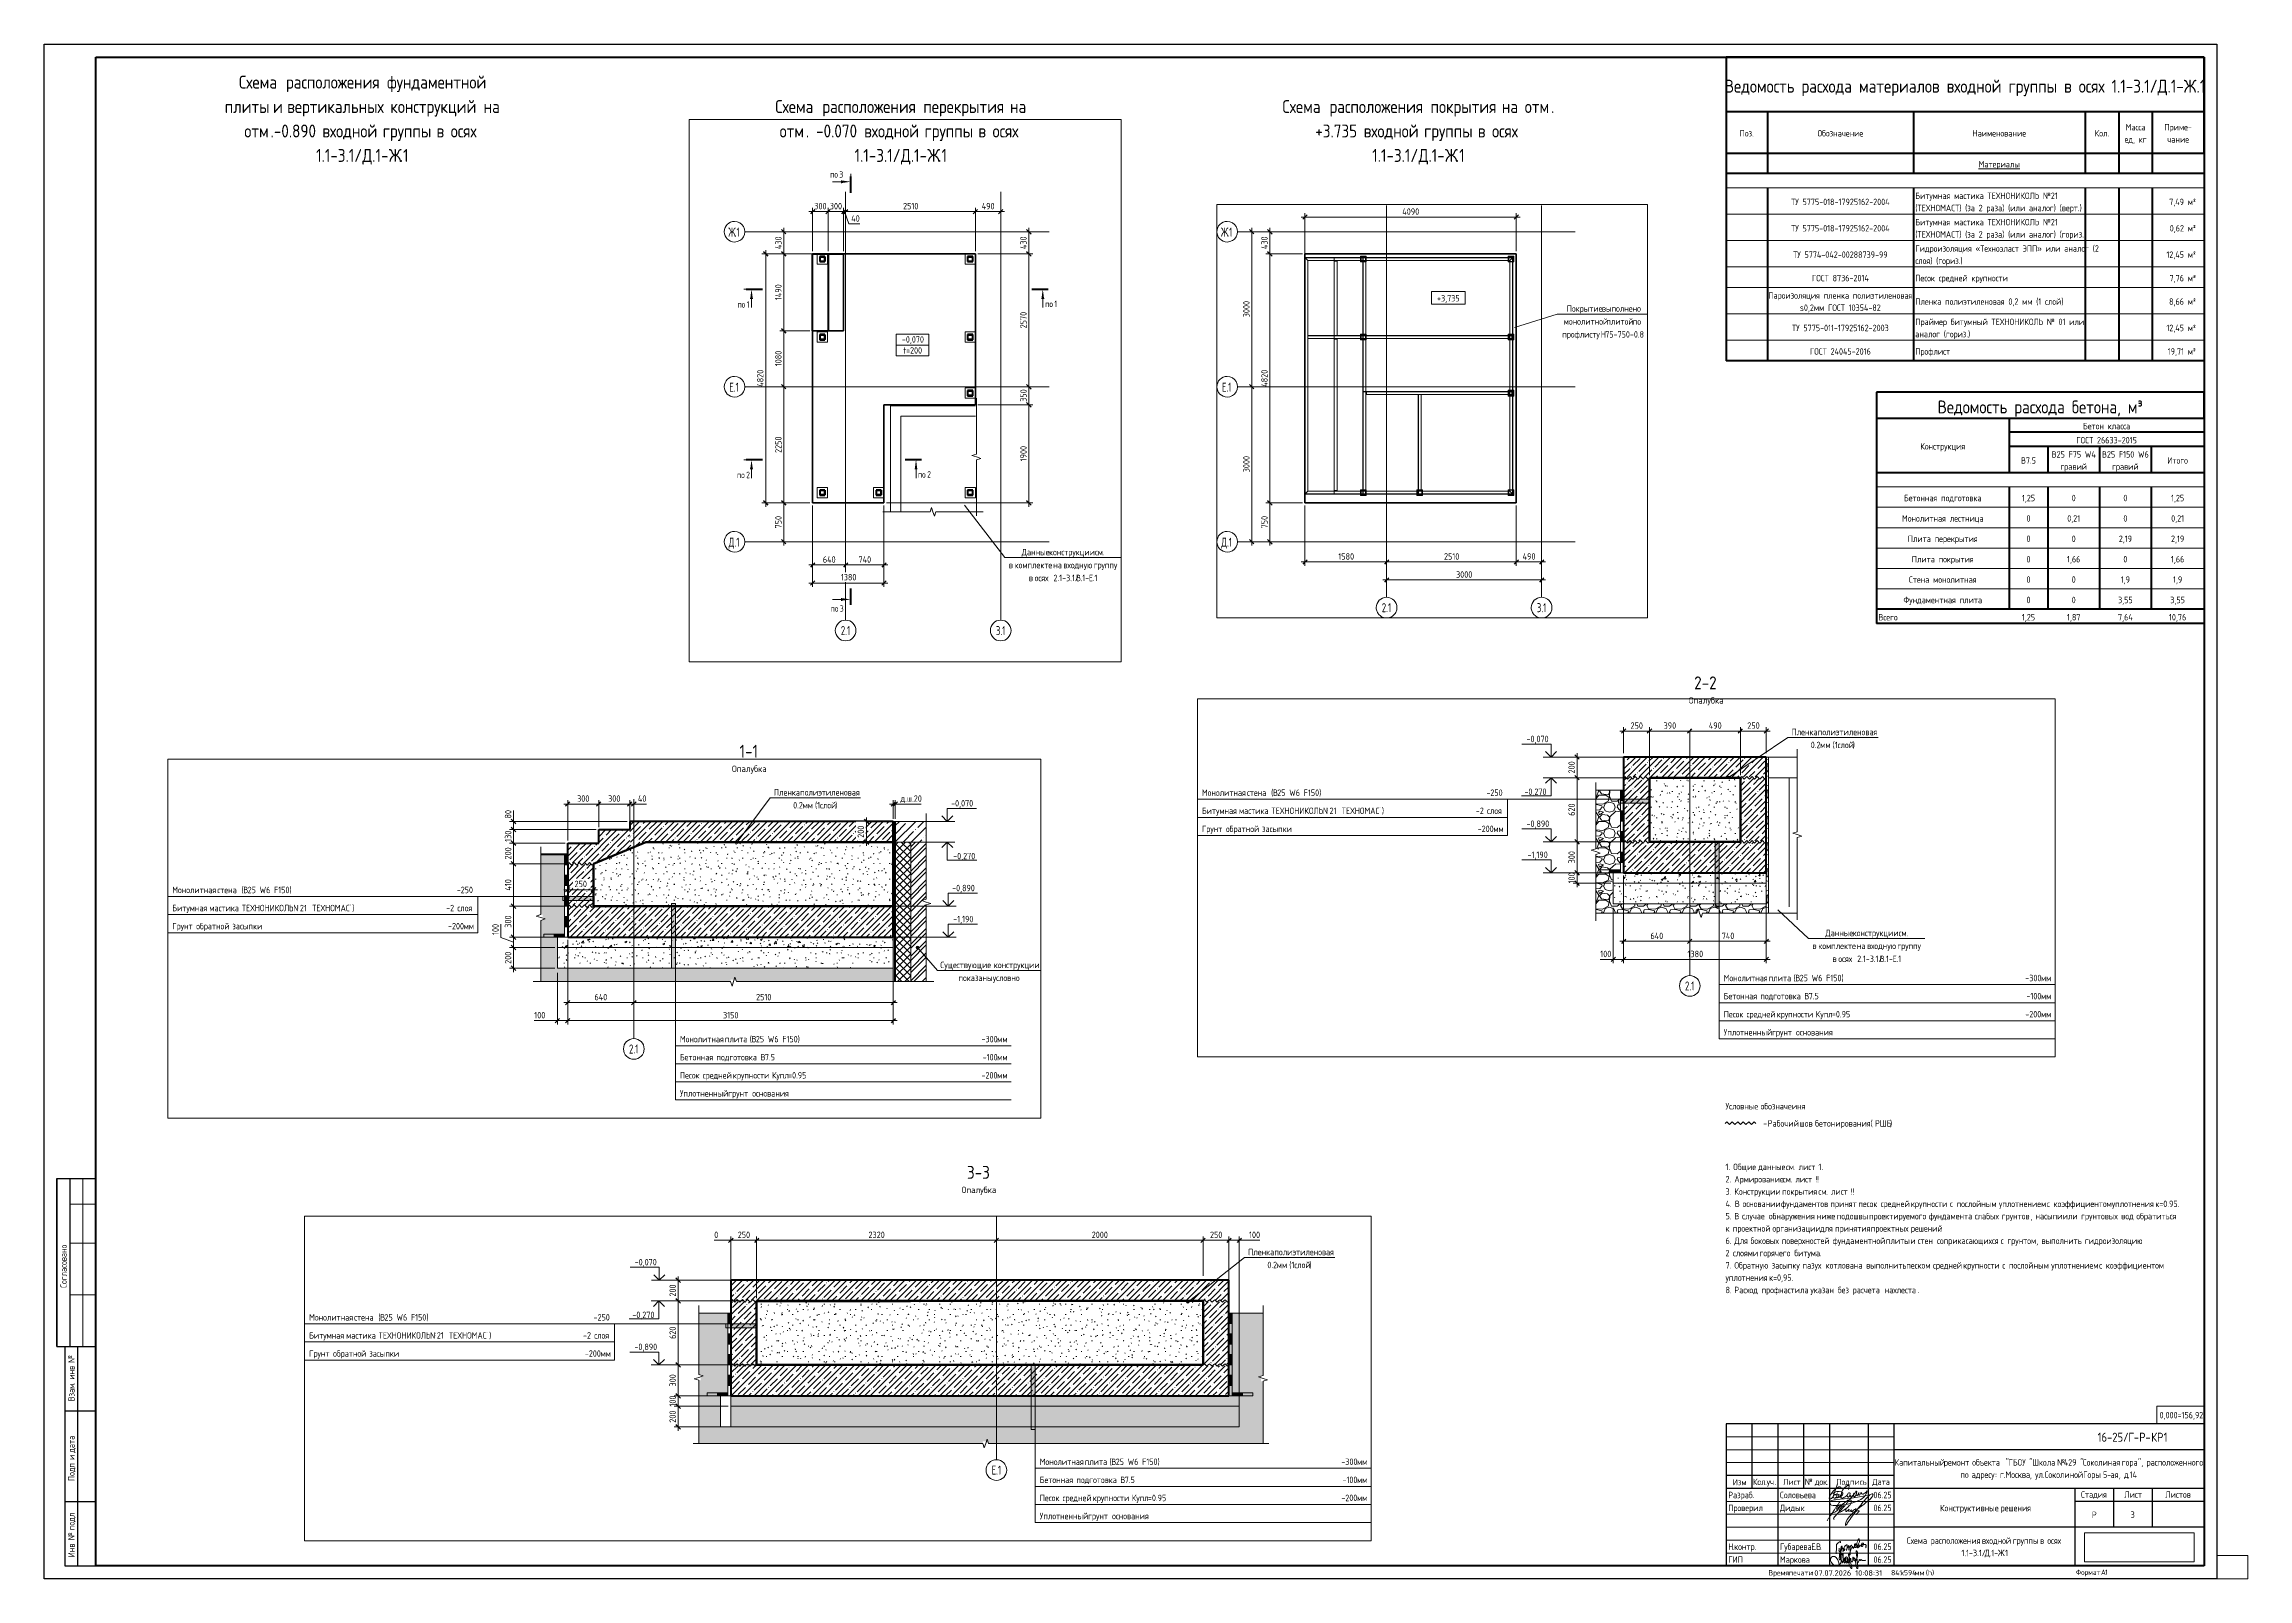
# Paper-space layout 'Layout1' of a CAD drawing. Header units: millimetres. Extents: x -841 to 12, y 0 to 594.
# The model-space entities are those that its viewports show. They can reach past a viewport. Long polylines and large blocks are cut down to what shows.
import ezdxf

# ---------------------------------------------------------------- set-up
doc = ezdxf.new("R2010")
doc.units = ezdxf.units.MM
for name, pattern in [('01 Штриховая _2 мм_', [3, 2, -1]), ('01 Штриховая _4 мм_', [6, 3.5, -2.5]), ('02 Штрихпунктирная _20 мм_', [25, 20, -2.5, 0, -2.5]), ('04 Пунктир 10мм', [10, 0, -10])]:
    doc.linetypes.add(name, pattern=pattern)
doc.layers.add('_NPLT_SIGN', color=5, linetype='Continuous', lineweight=9, plot=False)
doc.layers.add('NPLT_SIGN', color=5, linetype='Continuous', lineweight=9, plot=False)
for name, color, linetype, lineweight in [('AA_Dim', 7, 'Continuous', 9), ('AA_Dim-25', 7, 'Continuous', 9), ('AA_Dim-50', 7, 'Continuous', 9), ('AA_Linii', 7, 'Continuous', 9), ('AA_Oformlenie', 7, 'Continuous', 9), ('AA_Razrez', 7, 'Continuous', 9), ('AA_Vinoska', 7, 'Continuous', 9), ('AA_Visotnaya otmetka', 7, 'Continuous', 9), ('AF_Balki', 7, 'Continuous', 20), ('AF_Element', 7, 'Continuous', 20), ('AF_Element_Гидроизоляция', 253, 'Continuous', 20), ('AF_Lestnica', 7, '01 Штриховая _2 мм_', 9), ('AF_Perekritie', 7, 'Continuous', 60), ('AF_Perekritie_Гидроизоляция', 253, 'Continuous', 20), ('AF_Perekritie_Опалубка', 253, 'Continuous', 20), ('AF_Pokritie', 7, 'Continuous', 9), ('AF_Stena', 7, 'Continuous', 60), ('AF_Stena_Опалубка', 253, 'Continuous', 20), ('Gen_Stamp', 7, 'Continuous', 9), ('Gen_Table', 7, 'Continuous', 9), ('Gen_Text', 7, 'Continuous', 9), ('KR_Colonna_KG', 7, 'Continuous', 20), ('KR_Fundament', 7, 'Continuous', 20), ('Оси', 7, 'Continuous', 9)]:
    doc.layers.add(name, color=color, linetype=linetype, lineweight=lineweight)
doc.layers.add('AA_NPLT_Vports', color=254, linetype='Continuous', plot=False)
doc.styles.add('GOST Common', font='GOST_Common.ttf', dxfattribs={"width": 0.85, "height": 125})
doc.styles.add('GOST Common_1', font='GOST_Common.ttf', dxfattribs={"width": 0.85, "height": 62.5})
doc.styles.add('GOST Common_2', font='GOST_Common.ttf', dxfattribs={"height": 2.5})
doc.styles.add('GOST Common_3', font='GOST_Common.ttf', dxfattribs={"width": 0.9, "height": 2.5})
doc.styles.add('ISOCPEUR', font='isocpeur.TTF', dxfattribs={"width": 0.7, "height": 175})
doc.styles.add('ISOCPEUR_1', font='isocpeur.TTF', dxfattribs={"width": 0.9, "height": 125})
doc.styles.add('ISOCPEUR_10', font='isocpeur.TTF', dxfattribs={"width": 0.85, "height": 2.1})
doc.styles.add('ISOCPEUR_11', font='isocpeur.TTF', dxfattribs={"width": 0.9, "height": 2})
doc.styles.add('ISOCPEUR_12', font='isocpeur.TTF', dxfattribs={"height": 2.1})
doc.styles.add('ISOCPEUR_13', font='isocpeur.TTF', dxfattribs={"width": 0.85, "height": 3.5})
doc.styles.add('ISOCPEUR_14', font='isocpeur.TTF', dxfattribs={"width": 0.75, "height": 2.5})
doc.styles.add('ISOCPEUR_15', font='isocpeur.TTF', dxfattribs={"width": 0.85, "height": 5})
doc.styles.add('ISOCPEUR_2', font='isocpeur.TTF', dxfattribs={"width": 0.85, "height": 125})
doc.styles.add('ISOCPEUR_3', font='isocpeur.TTF', dxfattribs={"width": 0.7, "height": 125})
doc.styles.add('ISOCPEUR_4', font='isocpeur.TTF', dxfattribs={"width": 0.7, "height": 87.5})
doc.styles.add('ISOCPEUR_5', font='isocpeur.TTF', dxfattribs={"width": 0.9, "height": 62.5})
doc.styles.add('ISOCPEUR_6', font='isocpeur.TTF', dxfattribs={"width": 0.85, "height": 62.5})
doc.styles.add('ISOCPEUR_7', font='isocpeur.TTF', dxfattribs={"width": 0.85, "height": 2.5})
doc.styles.add('ISOCPEUR_8', font='isocpeur.TTF', dxfattribs={"width": 0.85, "height": 2.3})
doc.styles.add('ISOCPEUR_9', font='isocpeur.TTF', dxfattribs={"width": 0.85, "height": 2})
doc.dimstyles.new('00_Точн_3_знака__прозр_', dxfattribs={"dimscale": 304.8, "dimtxt": 125.344371, "dimasz": 0.278871, "dimexe": 0.246063, "dimexo": 0.164042, "dimgap": 0.016404, "dimtad": 1, "dimdec": 3, "dimrnd": 0.001, "dimdsep": 46, "dimtxsty": 'ISOCPEUR_1', "dimblk1": 'OBLIQUE', "dimblk2": 'OBLIQUE', "dimsah": 1, "dimcen": 0.09, "dimdle": 0.246063, "dimazin": 0, "dimtfac": 1, "dimtdec": 4, "dimtix": 1, "dimtmove": 0, "dimatfit": 3, "dimfxl": 1, "dimtvp": 1, "dimtolj": 1, "dimtzin": 0, "dimlwd": 18, "dimlwe": 18, "dimarcsym": 2})
doc.dimstyles.new('00_Точн_3_знака__прозр__1', dxfattribs={"dimscale": 304.8, "dimtxt": 125.344371, "dimasz": 0.278871, "dimexe": 0.246063, "dimexo": 0.164042, "dimgap": 0.016404, "dimtad": 1, "dimdec": 3, "dimrnd": 0.001, "dimdsep": 46, "dimtxsty": 'ISOCPEUR_1', "dimblk1": 'OBLIQUE', "dimblk2": 'OBLIQUE', "dimsah": 1, "dimcen": 0.09, "dimdle": 0.246063, "dimazin": 0, "dimtfac": 1, "dimtdec": 4, "dimtix": 1, "dimtmove": 1, "dimatfit": 3, "dimfxl": 1, "dimtvp": 1, "dimtolj": 1, "dimtzin": 0, "dimlwd": 18, "dimlwe": 18, "dimarcsym": 2})
doc.dimstyles.new('00_Точн_3_знака__прозр__2', dxfattribs={"dimscale": 304.8, "dimtxt": 62.672186, "dimasz": 0.139436, "dimexe": 0.123031, "dimexo": 0.082021, "dimgap": 0.008202, "dimtad": 1, "dimdec": 3, "dimrnd": 0.001, "dimdsep": 46, "dimtxsty": 'ISOCPEUR_5', "dimblk1": 'OBLIQUE', "dimblk2": 'OBLIQUE', "dimsah": 1, "dimcen": 0.09, "dimdle": 0.123031, "dimazin": 0, "dimtfac": 1, "dimtdec": 4, "dimtix": 1, "dimtmove": 1, "dimatfit": 3, "dimfxl": 1, "dimtvp": 1, "dimtolj": 1, "dimtzin": 0, "dimlwd": 18, "dimlwe": 18, "dimarcsym": 2})
doc.dimstyles.new('00_Точн_3_знака__прозр__3', dxfattribs={"dimscale": 304.8, "dimtxt": 62.672186, "dimasz": 0.139436, "dimexe": 0.123031, "dimexo": 0.082021, "dimgap": 0.008202, "dimtad": 1, "dimdec": 3, "dimrnd": 0.001, "dimdsep": 46, "dimtxsty": 'ISOCPEUR_5', "dimblk1": 'OBLIQUE', "dimblk2": 'OBLIQUE', "dimsah": 1, "dimcen": 0.09, "dimdle": 0.123031, "dimazin": 0, "dimtfac": 1, "dimtdec": 4, "dimtix": 1, "dimtmove": 0, "dimatfit": 3, "dimfxl": 1, "dimtvp": 1, "dimtolj": 1, "dimtzin": 0, "dimlwd": 18, "dimlwe": 18, "dimarcsym": 2})
doc.dimstyles.new('01_Точн_3_знака__непрозр_', dxfattribs={"dimscale": 304.8, "dimtxt": 125.344371, "dimasz": 0.278871, "dimexe": 0.246063, "dimexo": 0.164042, "dimgap": 0.04101, "dimtad": 1, "dimdec": 3, "dimrnd": 0.001, "dimdsep": 46, "dimtxsty": 'ISOCPEUR_1', "dimblk1": 'OBLIQUE', "dimblk2": 'OBLIQUE', "dimsah": 1, "dimcen": 0.09, "dimdle": 0.246063, "dimazin": 0, "dimtfac": 1, "dimtdec": 4, "dimtix": 1, "dimtmove": 0, "dimatfit": 3, "dimfxl": 1, "dimtvp": 1, "dimtfill": 1, "dimtolj": 1, "dimtzin": 0, "dimlwd": 18, "dimlwe": 18, "dimarcsym": 2})
doc.dimstyles.new('01_Точн_3_знака__непрозр__2', dxfattribs={"dimscale": 304.8, "dimtxt": 62.672186, "dimasz": 0.139436, "dimexe": 0.123031, "dimexo": 0.082021, "dimgap": 0.020505, "dimtad": 1, "dimdec": 3, "dimrnd": 0.001, "dimdsep": 46, "dimtxsty": 'ISOCPEUR_5', "dimblk1": 'OBLIQUE', "dimblk2": 'OBLIQUE', "dimsah": 1, "dimcen": 0.09, "dimdle": 0.123031, "dimazin": 0, "dimtfac": 1, "dimtdec": 4, "dimtix": 1, "dimtmove": 0, "dimatfit": 3, "dimfxl": 1, "dimtvp": 1, "dimtfill": 1, "dimtolj": 1, "dimtzin": 0, "dimlwd": 18, "dimlwe": 18, "dimarcsym": 2})
doc.dimstyles.new('03_Осевые_Точн_3_знака__прозр_', dxfattribs={"dimscale": 304.8, "dimtxt": 62.672186, "dimasz": 0.139436, "dimexe": 0.123031, "dimexo": 0.082021, "dimgap": 0.008202, "dimtad": 1, "dimdec": 3, "dimrnd": 0.001, "dimdsep": 46, "dimtxsty": 'ISOCPEUR_5', "dimblk1": 'OBLIQUE', "dimblk2": 'OBLIQUE', "dimsah": 1, "dimcen": 0.09, "dimdle": 0.123031, "dimazin": 0, "dimtfac": 1, "dimtdec": 4, "dimtix": 1, "dimtmove": 1, "dimatfit": 3, "dimfxl": 1, "dimtvp": 1, "dimtolj": 1, "dimtzin": 0, "dimlwd": 18, "dimlwe": 18, "dimarcsym": 2})
doc.dimstyles.new('03_Осевые_Точн_3_знака__прозр__1', dxfattribs={"dimscale": 304.8, "dimtxt": 62.672186, "dimasz": 0.139436, "dimexe": 0.123031, "dimexo": 0.082021, "dimgap": 0.008202, "dimtad": 1, "dimdec": 3, "dimrnd": 0.001, "dimdsep": 46, "dimtxsty": 'ISOCPEUR_5', "dimblk1": 'OBLIQUE', "dimblk2": 'OBLIQUE', "dimsah": 1, "dimcen": 0.09, "dimdle": 0.123031, "dimazin": 0, "dimtfac": 1, "dimtdec": 4, "dimtix": 1, "dimtmove": 0, "dimatfit": 3, "dimfxl": 1, "dimtvp": 1, "dimtolj": 1, "dimtzin": 0, "dimlwd": 18, "dimlwe": 18, "dimarcsym": 2})
picture_1 = doc.add_image_def('image1.jpg', size_in_pixel=(1429, 378))
pattern_1 = [(45, (14706.296, -680), (-56.1266, 56.1266), []), (45, (14762.42, -680), (-56.1266, 56.1266), [99.219, -19.844, 0.8382, -19.006])]
pattern_2 = [(0, (4018.137, -680), (203.2, 50.8), [8.382, -144.018, 8.382, -144.018, -812.8]), (0, (4018.137, -680), (203.2, 50.8), [-304.8, 8.382, -296.418, 8.382, -144.018, -355.6]), (0, (4018.137, -680), (203.2, 50.8), [-762, 8.382, -93.218, 8.382, -245.618]), (120, (4094.337, -654.6), (-145.5941, 150.5764), [8.382, -144.018, 8.382, -144.018, -812.8]), (120, (4094.337, -654.6), (-145.5941, 150.5764), [-304.8, 8.382, -296.418, 8.382, -144.018, -355.6]), (120, (4094.337, -654.6), (-145.5941, 150.5764), [-762, 8.382, -93.218, 8.382, -245.618]), (240, (4119.737, -553), (-57.6059, -201.3764), [8.382, -144.018, 8.382, -144.018, -812.8]), (240, (4119.737, -553), (-57.6059, -201.3764), [-304.8, 8.382, -296.418, 8.382, -144.018, -355.6]), (240, (4119.737, -553), (-57.6059, -201.3764), [-762, 8.382, -93.218, 8.382, -245.618])]
pattern_3 = [(45, (23205.31, 1222.5), (-56.1266, 56.1266), []), (45, (23261.44, 1222.5), (-56.1266, 56.1266), [99.219, -19.844, 0.8382, -19.006])]
pattern_4 = [(0, (2983.385, 1222.5), (203.2, 50.8), [8.382, -144.018, 8.382, -144.018, -812.8]), (0, (2983.385, 1222.5), (203.2, 50.8), [-304.8, 8.382, -296.418, 8.382, -144.018, -355.6]), (0, (2983.385, 1222.5), (203.2, 50.8), [-762, 8.382, -93.218, 8.382, -245.618]), (120, (3059.585, 1247.9), (-145.5941, 150.5764), [8.382, -144.018, 8.382, -144.018, -812.8]), (120, (3059.585, 1247.9), (-145.5941, 150.5764), [-304.8, 8.382, -296.418, 8.382, -144.018, -355.6]), (120, (3059.585, 1247.9), (-145.5941, 150.5764), [-762, 8.382, -93.218, 8.382, -245.618]), (240, (3084.985, 1349.5), (-57.6059, -201.3764), [8.382, -144.018, 8.382, -144.018, -812.8]), (240, (3084.985, 1349.5), (-57.6059, -201.3764), [-304.8, 8.382, -296.418, 8.382, -144.018, -355.6]), (240, (3084.985, 1349.5), (-57.6059, -201.3764), [-762, 8.382, -93.218, 8.382, -245.618])]
pattern_5 = [(45, (44422.63, 1222.5), (-56.1266, 56.1266), []), (45, (44478.76, 1222.5), (-56.1266, 56.1266), [99.219, -19.844, 0.8382, -19.006])]
pattern_6 = [(0, (-47652.36, 1222.5), (203.2, 50.8), [8.382, -144.018, 8.382, -144.018, -812.8]), (0, (-47652.36, 1222.5), (203.2, 50.8), [-304.8, 8.382, -296.418, 8.382, -144.018, -355.6]), (0, (-47652.36, 1222.5), (203.2, 50.8), [-762, 8.382, -93.218, 8.382, -245.618]), (120, (-47576.16, 1247.9), (-145.5941, 150.57636), [8.382, -144.018, 8.382, -144.018, -812.8]), (120, (-47576.16, 1247.9), (-145.5941, 150.57636), [-304.8, 8.382, -296.418, 8.382, -144.018, -355.6]), (120, (-47576.16, 1247.9), (-145.5941, 150.57636), [-762, 8.382, -93.218, 8.382, -245.618]), (240, (-47550.76, 1349.5), (-57.6059, -201.37636), [8.382, -144.018, 8.382, -144.018, -812.8]), (240, (-47550.76, 1349.5), (-57.6059, -201.37636), [-304.8, 8.382, -296.418, 8.382, -144.018, -355.6]), (240, (-47550.76, 1349.5), (-57.6059, -201.37636), [-762, 8.382, -93.218, 8.382, -245.618])]

psp = doc.layouts.get("Layout1")

# ---------------------------------------------------------------- texts
at = {"layer": 'AA_Vinoska', "char_height": 2.5, "attachment_point": 1}
for s, insert, width, style in [(' - ', (-177.08, 177.54), 3.824, 'GOST Common_3'), ('Рабочий', (-173.92, 177.54), 14.0696, 'GOST Common_3'), ('\\fGOST Common|b0|i0|c204|p34|;\\W.9; ', (-162.32, 177.54), 0.938, 'GOST Common_3'), ('шов', (-161.54, 177.54), 6.3494, 'GOST Common_3'), ('\\fGOST Common|b0|i0|c204|p34|;\\W.9; ', (-156.3, 177.54), 0.938, 'GOST Common_3'), ('бетонирования', (-155.53, 177.54), 26.0468, 'GOST Common_3'), (' (', (-134.04, 177.54), 2.0203, 'GOST Common_3'), ('РШБ', (-132.37, 177.54), 7.0709, 'GOST Common_3'), ('\\fGOST Common|b0|i0|c204|p34|;\\W.9;)', (-126.54, 177.54), 1.0823, 'GOST Common_3'), ('Разраб', (-189.15, 33.73), 11.5162, 'ISOCPEUR_7'), ('Проверил', (-189.15, 28.73), 14.9234, 'ISOCPEUR_7'), ('\\fISOCPEUR|b0|i0|c204|p34|;\\W.85;.', (-179.65, 33.73), 0.7496, 'ISOCPEUR_7'), ('Дидык', (-169.15, 28.73), 9.8808, 'ISOCPEUR_7'), ('Соловьева', (-169.15, 33.73), 16.7633, 'ISOCPEUR_7'), ('06.25', (-132.93, 33.73), 7.1551, 'ISOCPEUR_14'), ('06.25', (-132.93, 28.73), 7.1551, 'ISOCPEUR_14'), ('\\fISOCPEUR|b0|i0|c204|p34|;\\W.85;Н', (-189.15, 13.73), 2.0443, 'ISOCPEUR_7'), ('ГИП', (-189.15, 8.73), 5.9285, 'ISOCPEUR_7'), ('\\fISOCPEUR|b0|i0|c204|p34|;\\W.85;.', (-187.47, 13.73), 0.7496, 'ISOCPEUR_7'), ('контр', (-186.85, 13.73), 9.6764, 'ISOCPEUR_7'), ('\\fISOCPEUR|b0|i0|c204|p34|;\\W.85;.', (-178.86, 13.73), 0.7496, 'ISOCPEUR_7'), ('Губарева', (-169.15, 13.73), 13.3481, 'ISOCPEUR_14'), ('Маркова', (-169.15, 8.73), 13.765, 'ISOCPEUR_7'), ('\\fISOCPEUR|b0|i0|c204|p34|;\\W.75; ', (-158.14, 13.73), 1.3829, 'ISOCPEUR_14'), ('\\fISOCPEUR|b0|i0|c204|p34|;\\W.75;Е', (-157, 13.73), 1.6234, 'ISOCPEUR_14'), ('\\fISOCPEUR|b0|i0|c204|p34|;\\W.75;.', (-155.66, 13.73), 0.6614, 'ISOCPEUR_14'), ('\\fISOCPEUR|b0|i0|c204|p34|;\\W.75;В', (-155.11, 13.73), 1.8038, 'ISOCPEUR_14'), ('\\fISOCPEUR|b0|i0|c204|p34|;\\W.75;.', (-153.62, 13.73), 0.6614, 'ISOCPEUR_14'), ('06.25', (-132.93, 13.73), 7.1551, 'ISOCPEUR_14'), ('06.25', (-132.93, 8.73), 7.1551, 'ISOCPEUR_14')]:
    psp.add_mtext(s, dxfattribs=dict(at, insert=insert, width=width, style=style))
at = {"layer": 'Gen_Stamp', "attachment_point": 1}
for s, insert, char_height, width, style in [('0,000=156,92', (-22.2, 64.64), 2.5, 19.6253, 'ISOCPEUR_7'), ('16-25/', (-46.18, 56.59), 3.5, 14.4464, 'ISOCPEUR_13'), ('\\fISOCPEUR|b0|i0|c204|p34|;\\W.85;Г', (-34.26, 56.59), 3.5, 2.5213, 'ISOCPEUR_13'), ('\\fISOCPEUR|b0|i0|c204|p34|;\\W.85;-', (-32.18, 56.59), 3.5, 2.5213, 'ISOCPEUR_13'), ('\\fISOCPEUR|b0|i0|c204|p34|;\\W.85;Р', (-30.1, 56.59), 3.5, 2.9302, 'ISOCPEUR_13'), ('\\fISOCPEUR|b0|i0|c204|p34|;\\W.85;-', (-27.68, 56.59), 3.5, 2.5213, 'ISOCPEUR_13'), ('КР', (-25.45, 56.59), 3.5, 5.8603, 'ISOCPEUR_13'), ('\\fISOCPEUR|b0|i0|c204|p34|;\\W.85;1', (-20.62, 56.59), 3.5, 1.8399, 'ISOCPEUR_13'), ('Капитальный', (-124.75, 46.35), 2.5, 21.5333, 'ISOCPEUR_7'), ('\\fISOCPEUR|b0|i0|c204|p34|;\\W.85; ', (-106.98, 46.35), 2.5, 1.5673, 'ISOCPEUR_7'), ('ремонт', (-105.69, 46.35), 2.5, 11.7207, 'ISOCPEUR_7'), ('\\fISOCPEUR|b0|i0|c204|p34|;\\W.85; ', (-96.02, 46.35), 2.5, 1.5673, 'ISOCPEUR_7'), ('объекта', (-94.72, 46.35), 2.5, 13.9013, 'ISOCPEUR_7'), (' "', (-83.25, 46.35), 2.5, 3.1346, 'ISOCPEUR_7'), ('ГБОУ', (-80.67, 46.35), 2.5, 7.9728, 'ISOCPEUR_7'), (' "', (-74.09, 46.35), 2.5, 3.1346, 'ISOCPEUR_7'), ('Школа', (-71.5, 46.35), 2.5, 10.1534, 'ISOCPEUR_7'), ('\\fISOCPEUR|b0|i0|c204|p34|;\\W.85; ', (-63.12, 46.35), 2.5, 1.5673, 'ISOCPEUR_7'), ('\\fISOCPEUR|b0|i0|c204|p34|;\\W.85;№', (-61.83, 46.35), 2.5, 3.1346, 'ISOCPEUR_7'), ('429 "', (-59.25, 46.35), 2.5, 8.8586, 'ISOCPEUR_7'), ('Соколиная', (-51.94, 46.35), 2.5, 16.7633, 'ISOCPEUR_7'), ('\\fISOCPEUR|b0|i0|c204|p34|;\\W.85; ', (-38.1, 46.35), 2.5, 1.5673, 'ISOCPEUR_7'), ('гора', (-36.81, 46.35), 2.5, 7.5639, 'ISOCPEUR_7'), ('", ', (-30.57, 46.35), 2.5, 4.0205, 'ISOCPEUR_7'), ('расположенного', (-27.25, 46.35), 2.5, 26.1671, 'ISOCPEUR_7'), ('по', (-99.28, 41.59), 2.5, 3.6797, 'ISOCPEUR_7'), ('\\fISOCPEUR|b0|i0|c204|p34|;\\W.85; ', (-96.24, 41.59), 2.5, 1.5673, 'ISOCPEUR_7'), ('адресу', (-94.95, 41.59), 2.5, 10.9711, 'ISOCPEUR_7'), (': ', (-85.9, 41.59), 2.5, 2.3169, 'ISOCPEUR_7'), ('\\fISOCPEUR|b0|i0|c204|p34|;\\W.85;г', (-83.98, 41.59), 2.5, 1.8399, 'ISOCPEUR_7'), ('\\fISOCPEUR|b0|i0|c204|p34|;\\W.85;.', (-82.47, 41.59), 2.5, 0.7496, 'ISOCPEUR_7'), ('Москва', (-81.85, 41.59), 2.5, 11.4481, 'ISOCPEUR_7'), (', ', (-72.4, 41.59), 2.5, 2.4532, 'ISOCPEUR_7'), ('ул', (-70.38, 41.59), 2.5, 3.6797, 'ISOCPEUR_7'), ('\\fISOCPEUR|b0|i0|c204|p34|;\\W.85;.', (-67.34, 41.59), 2.5, 0.7496, 'ISOCPEUR_7'), ('Соколиной', (-66.72, 41.59), 2.5, 16.5589, 'ISOCPEUR_7'), ('\\fISOCPEUR|b0|i0|c204|p34|;\\W.85; ', (-53.06, 41.59), 2.5, 1.5673, 'ISOCPEUR_7'), ('Горы', (-51.77, 41.59), 2.5, 7.5639, 'ISOCPEUR_7'), (' 5-', (-45.53, 41.59), 2.5, 5.247, 'ISOCPEUR_7'), ('ая', (-41.2, 41.59), 2.5, 3.8842, 'ISOCPEUR_7'), (', ', (-37.99, 41.59), 2.5, 2.4532, 'ISOCPEUR_7'), ('\\fISOCPEUR|b0|i0|c204|p34|;\\W.85;д', (-35.97, 41.59), 2.5, 1.8399, 'ISOCPEUR_7'), ('.14', (-34.45, 41.59), 2.5, 4.0886, 'ISOCPEUR_7'), ('Конструктивные', (-107.15, 28.68), 2.5, 26.8485, 'ISOCPEUR_7'), ('\\fISOCPEUR|b0|i0|c204|p34|;\\W.85; ', (-85, 28.68), 2.5, 1.5673, 'ISOCPEUR_7'), ('решения', (-83.71, 28.68), 2.5, 13.3561, 'ISOCPEUR_7'), ('\\fISOCPEUR|b0|i0|c204|p34|;\\W.85;3', (-33.39, 26.12), 2.5, 1.8399, 'ISOCPEUR_7'), ('Схема', (-120.03, 16.06), 2.5, 9.6082, 'ISOCPEUR_7'), ('\\fISOCPEUR|b0|i0|c204|p34|;\\W.85; ', (-112.1, 16.06), 2.5, 1.5673, 'ISOCPEUR_7'), ('расположения', (-110.81, 16.06), 2.5, 22.4873, 'ISOCPEUR_7'), ('1.1-3.1/', (-98.89, 11.29), 2.5, 10.903, 'ISOCPEUR_7'), ('\\fISOCPEUR|b0|i0|c204|p34|;\\W.85; ', (-92.25, 16.06), 2.5, 1.5673, 'ISOCPEUR_7'), ('входной', (-90.96, 16.06), 2.5, 12.8791, 'ISOCPEUR_7'), ('\\fISOCPEUR|b0|i0|c204|p34|;\\W.85;Д', (-89.89, 11.29), 2.5, 2.3169, 'ISOCPEUR_7'), ('.1-', (-87.98, 11.29), 2.5, 3.8842, 'ISOCPEUR_7'), ('\\fISOCPEUR|b0|i0|c204|p34|;\\W.85;Ж', (-84.78, 11.29), 2.5, 2.5895, 'ISOCPEUR_7'), ('.1', (-82.64, 11.29), 2.5, 2.0443, 'ISOCPEUR_7'), ('\\fISOCPEUR|b0|i0|c204|p34|;\\W.85; ', (-80.33, 16.06), 2.5, 1.5673, 'ISOCPEUR_7'), ('группы', (-79.04, 16.06), 2.5, 11.2437, 'ISOCPEUR_7'), ('\\fISOCPEUR|b0|i0|c204|p34|;\\W.85; ', (-69.76, 16.06), 2.5, 1.5673, 'ISOCPEUR_7'), ('\\fISOCPEUR|b0|i0|c204|p34|;\\W.85;в', (-68.47, 16.06), 2.5, 1.8399, 'ISOCPEUR_7'), ('\\fISOCPEUR|b0|i0|c204|p34|;\\W.85; ', (-66.95, 16.06), 2.5, 1.5673, 'ISOCPEUR_7'), ('осях', (-65.66, 16.06), 2.5, 7.0869, 'ISOCPEUR_7')]:
    psp.add_mtext(s, dxfattribs=dict(at, insert=insert, char_height=char_height, width=width, style=style))
at = {"layer": 'Gen_Stamp', "insert": (-155.83, 3.34), "char_height": 2.1, "width": 27.9216, "attachment_point": 1, "line_spacing_factor": 1.135194, "style": 'ISOCPEUR_12'}
psp.add_mtext('07.07.2026 10:08:31', dxfattribs=at)
at = {"layer": 'Gen_Table', "line_spacing_factor": 1.135194}
for s, insert, char_height, width, attachment_point, style in [('Ведомость расхода материалов входной группы в осях 1.1-3.1/Д.1-Ж.1', (-97.5, 580.2), 5, 219.9974, 2, 'ISOCPEUR_15'), ('Масса\\Pед, кг', (-31.5, 563.09), 2.5, 9.3252, 2, 'ISOCPEUR_7'), ('Приме-\\Pчание', (-15, 563.09), 2.5, 10.9496, 2, 'ISOCPEUR_7'), ('Поз.', (-182, 560.73), 2.5, 6.0764, 2, 'ISOCPEUR_7'), ('Обозначение', (-145.75, 560.73), 2.5, 19.5228, 2, 'ISOCPEUR_7'), ('Наименование', (-84.25, 560.73), 2.5, 21.8993, 2, 'ISOCPEUR_7'), ('Кол.', (-44.5, 560.73), 2.5, 6.2269, 2, 'ISOCPEUR_7'), ('\\LМатериалы', (-84.25, 548.75), 2.5, 17.3871, 2, 'ISOCPEUR_7'), ('ТУ 5775-018-17925162-2004', (-145.75, 534.18), 2.5, 42.5351, 2, 'ISOCPEUR_7'), ('Битумная мастика ТЕХНОНИКОЛЬ №21\\P(ТЕХНОМАСТ) (за 2 раза) (или аналог) (верт.)', (-116.75, 536.55), 2.5, 71.9247, 1, 'ISOCPEUR_7'), ('7,49', (-12.75, 534.18), 2.5, 6.3472, 3, 'ISOCPEUR_7'), ('м\\fISOCPEUR|b0|i0|c238|p34|;\\W.85;²', (-11.25, 534.18), 2.5, 3.4594, 1, 'ISOCPEUR_7'), ('ТУ 5775-018-17925162-2004', (-145.75, 523.97), 2.5, 42.5351, 2, 'ISOCPEUR_7'), ('Битумная мастика ТЕХНОНИКОЛЬ №21\\P(ТЕХНОМАСТ) (за 2 раза) (или аналог) (гориз.)', (-116.75, 526.34), 2.5, 73.0377, 1, 'ISOCPEUR_7'), ('0,62', (-12.75, 523.97), 2.5, 6.1065, 3, 'ISOCPEUR_7'), ('м\\fISOCPEUR|b0|i0|c238|p34|;\\W.85;²', (-11.25, 523.97), 2.5, 3.4594, 1, 'ISOCPEUR_7'), ('ТУ 5774-042-00288739-99', (-145.75, 513.76), 2.5, 40.8205, 2, 'ISOCPEUR_7'), ('Гидроизоляция «Техноэласт ЭПП» или аналог (2\\Pслоя) (гориз.)', (-116.75, 516.13), 2.5, 77.1288, 1, 'ISOCPEUR_7'), ('12,45', (-12.75, 513.76), 2.5, 7.5805, 3, 'ISOCPEUR_7'), ('м\\fISOCPEUR|b0|i0|c238|p34|;\\W.85;²', (-11.25, 513.76), 2.5, 3.4594, 1, 'ISOCPEUR_7'), ('ГОСТ 8736-2014', (-145.75, 504.68), 2.5, 24.366, 2, 'ISOCPEUR_7'), ('Песок средней крупности', (-116.75, 504.68), 2.5, 39.4969, 1, 'ISOCPEUR_7'), ('7,76', (-12.75, 504.68), 2.5, 6.1065, 3, 'ISOCPEUR_7'), ('м\\fISOCPEUR|b0|i0|c238|p34|;\\W.85;³', (-11.25, 504.68), 2.5, 3.339, 1, 'ISOCPEUR_7'), ('Пароизоляция пленка полиэтиленовая\\Ps0,2мм ГОСТ 10354-82', (-145.75, 497.96), 2.5, 60.3132, 2, 'ISOCPEUR_7'), ('Пленка полиэтиленовая 0,2 мм (1 слой)', (-116.75, 495.6), 2.5, 61.7271, 1, 'ISOCPEUR_7'), ('8,66', (-12.75, 495.6), 2.5, 6.1065, 3, 'ISOCPEUR_7'), ('м\\fISOCPEUR|b0|i0|c238|p34|;\\W.85;²', (-11.25, 495.6), 2.5, 3.4594, 1, 'ISOCPEUR_7'), ('Праймер битумный ТЕХНОНИКОЛЬ № 01 или\\Pаналог (гориз.)', (-116.75, 487.75), 2.5, 68.2547, 1, 'ISOCPEUR_7'), ('ТУ 5775-011-17925162-2003', (-145.75, 485.39), 2.5, 41.7831, 2, 'ISOCPEUR_7'), ('12,45', (-12.75, 485.39), 2.5, 7.5805, 3, 'ISOCPEUR_7'), ('м\\fISOCPEUR|b0|i0|c238|p34|;\\W.85;²', (-11.25, 485.39), 2.5, 3.4594, 1, 'ISOCPEUR_7'), ('ГОСТ 24045-2016', (-145.75, 476.3), 2.5, 26.3513, 2, 'ISOCPEUR_7'), ('Профлист', (-116.75, 476.3), 2.5, 14.8903, 1, 'ISOCPEUR_7'), ('19,71', (-12.75, 476.3), 2.5, 6.8285, 3, 'ISOCPEUR_7'), ('м\\fISOCPEUR|b0|i0|c238|p34|;\\W.85;²', (-11.25, 476.3), 2.5, 3.4594, 1, 'ISOCPEUR_7'), ('Ведомость расхода бетона, м\\fISOCPEUR|b0|i0|c238|p34|;\\W.85;³', (-68.39, 456.06), 5, 97.2753, 2, 'ISOCPEUR_15'), ('Бетон класса', (-42.71, 447.42), 2.5, 21.3277, 2, 'ISOCPEUR_7'), ('Конструкция', (-106.11, 439.58), 2.5, 19.8838, 2, 'ISOCPEUR_7'), ('B25 F75 W4\\Pгравий', (-55.43, 436.46), 2.5, 18.3497, 2, 'ISOCPEUR_7'), ('ГОСТ 26633-2015', (-42.71, 441.94), 2.5, 25.87, 2, 'ISOCPEUR_7'), ('B25 F150 W6\\Pгравий', (-35.43, 436.46), 2.5, 19.3424, 2, 'ISOCPEUR_7'), ('В7.5', (-72.93, 434.1), 2.5, 6.2269, 2, 'ISOCPEUR_7'), ('Итого', (-15.21, 434.1), 2.5, 9.4456, 2, 'ISOCPEUR_7'), ('Бетонная подготовка', (-106.11, 419.57), 2.5, 34.5636, 2, 'ISOCPEUR_7'), ('1,25', (-72.93, 419.57), 2.5, 5.5951, 2, 'ISOCPEUR_7'), ('\\fISOCPEUR|b0|i0|c204|p34|;\\W.85;0', (-55.43, 419.57), 2.5, 1.7447, 2, 'ISOCPEUR_7'), ('\\fISOCPEUR|b0|i0|c204|p34|;\\W.85;0', (-35.43, 419.57), 2.5, 1.7447, 2, 'ISOCPEUR_7'), ('1,25', (-15.21, 419.57), 2.5, 5.5951, 2, 'ISOCPEUR_7'), ('Монолитная лестница', (-106.11, 411.68), 2.5, 34.7741, 2, 'ISOCPEUR_7'), ('\\fISOCPEUR|b0|i0|c204|p34|;\\W.85;0', (-72.93, 411.68), 2.5, 1.7447, 2, 'ISOCPEUR_7'), ('0,21', (-55.43, 411.68), 2.5, 5.5951, 2, 'ISOCPEUR_7'), ('\\fISOCPEUR|b0|i0|c204|p34|;\\W.85;0', (-35.43, 411.68), 2.5, 1.7447, 2, 'ISOCPEUR_7'), ('0,21', (-15.21, 411.68), 2.5, 5.5951, 2, 'ISOCPEUR_7'), ('Плита перекрытия', (-106.11, 403.79), 2.5, 29.3294, 2, 'ISOCPEUR_7'), ('\\fISOCPEUR|b0|i0|c204|p34|;\\W.85;0', (-72.93, 403.79), 2.5, 1.7447, 2, 'ISOCPEUR_7'), ('\\fISOCPEUR|b0|i0|c204|p34|;\\W.85;0', (-55.43, 403.79), 2.5, 1.7447, 2, 'ISOCPEUR_7'), ('2,19', (-35.43, 403.79), 2.5, 5.5951, 2, 'ISOCPEUR_7'), ('2,19', (-15.21, 403.79), 2.5, 5.5951, 2, 'ISOCPEUR_7'), ('Плита покрытия', (-106.11, 395.89), 2.5, 25.8399, 2, 'ISOCPEUR_7'), ('\\fISOCPEUR|b0|i0|c204|p34|;\\W.85;0', (-72.93, 395.89), 2.5, 1.7447, 2, 'ISOCPEUR_7'), ('1,66', (-55.43, 395.89), 2.5, 5.5951, 2, 'ISOCPEUR_7'), ('\\fISOCPEUR|b0|i0|c204|p34|;\\W.85;0', (-35.43, 395.89), 2.5, 1.7447, 2, 'ISOCPEUR_7'), ('1,66', (-15.21, 395.89), 2.5, 5.5951, 2, 'ISOCPEUR_7'), ('Стена монолитная', (-106.11, 388), 2.5, 29.3294, 2, 'ISOCPEUR_7'), ('\\fISOCPEUR|b0|i0|c204|p34|;\\W.85;0', (-72.93, 388), 2.5, 1.7447, 2, 'ISOCPEUR_7'), ('\\fISOCPEUR|b0|i0|c204|p34|;\\W.85;0', (-55.43, 388), 2.5, 1.7447, 2, 'ISOCPEUR_7'), ('1,9', (-35.43, 388), 2.5, 3.8504, 2, 'ISOCPEUR_7'), ('1,9', (-15.21, 388), 2.5, 3.8504, 2, 'ISOCPEUR_7'), ('Фундаментная плита', (-106.11, 380.11), 2.5, 33.7814, 2, 'ISOCPEUR_7'), ('\\fISOCPEUR|b0|i0|c204|p34|;\\W.85;0', (-72.93, 380.11), 2.5, 1.7447, 2, 'ISOCPEUR_7'), ('\\fISOCPEUR|b0|i0|c204|p34|;\\W.85;0', (-55.43, 380.11), 2.5, 1.7447, 2, 'ISOCPEUR_7'), ('3,55', (-35.43, 380.11), 2.5, 6.1065, 2, 'ISOCPEUR_7'), ('3,55', (-15.21, 380.11), 2.5, 6.1065, 2, 'ISOCPEUR_7'), ('Всего', (-131.02, 373.43), 2.5, 8.6935, 1, 'ISOCPEUR_7'), ('1,25', (-72.93, 373.43), 2.5, 5.5951, 2, 'ISOCPEUR_7'), ('1,87', (-55.43, 373.43), 2.5, 5.5951, 2, 'ISOCPEUR_7'), ('7,64', (-35.43, 373.43), 2.5, 6.3472, 2, 'ISOCPEUR_7'), ('10,76', (-15.21, 373.43), 2.5, 7.3399, 2, 'ISOCPEUR_7')]:
    psp.add_mtext(s, dxfattribs=dict(at, insert=insert, char_height=char_height, width=width, attachment_point=attachment_point, style=style))
at = {"layer": 'Gen_Text', "attachment_point": 1}
for s, insert, char_height, width, style in [('Схема', (-765.57, 581.78), 5, 19.012, 'ISOCPEUR_15'), ('\\fISOCPEUR|b0|i0|c204|p34|;\\W.85; ', (-749.89, 581.78), 5, 3.0665, 'ISOCPEUR_15'), ('расположения', (-747.36, 581.78), 5, 44.2932, 'ISOCPEUR_15'), ('\\fISOCPEUR|b0|i0|c204|p34|;\\W.85; ', (-710.81, 581.78), 5, 3.0665, 'ISOCPEUR_15'), ('фундаментной', (-708.28, 581.78), 5, 46.3375, 'ISOCPEUR_15'), ('\\fISOCPEUR|b0|i0|c204|p34|;\\W.85; ', (-754.95, 572.32), 5, 3.0665, 'ISOCPEUR_15'), ('\\fISOCPEUR|b0|i0|c204|p34|;\\W.85; ', (-749.44, 572.32), 5, 3.0665, 'ISOCPEUR_15'), ('\\fISOCPEUR|b0|i0|c204|p34|;\\W.85; ', (-709.52, 572.32), 5, 3.0665, 'ISOCPEUR_15'), ('конструкций', (-706.99, 572.32), 5, 40.6816, 'ISOCPEUR_15'), ('\\fISOCPEUR|b0|i0|c204|p34|;\\W.85; ', (-673.42, 572.32), 5, 3.0665, 'ISOCPEUR_15'), ('Схема', (-558, 572.32), 5, 19.012, 'ISOCPEUR_15'), ('\\fISOCPEUR|b0|i0|c204|p34|;\\W.85; ', (-542.31, 572.32), 5, 3.0665, 'ISOCPEUR_15'), ('\\fISOCPEUR|b0|i0|c204|p34|;\\W.85; ', (-503.24, 572.32), 5, 3.0665, 'ISOCPEUR_15'), ('\\fISOCPEUR|b0|i0|c204|p34|;\\W.85; ', (-469.67, 572.32), 5, 3.0665, 'ISOCPEUR_15'), ('Схема', (-361.68, 572.32), 5, 19.012, 'ISOCPEUR_15'), ('\\fISOCPEUR|b0|i0|c204|p34|;\\W.85; ', (-346, 572.32), 5, 3.0665, 'ISOCPEUR_15'), ('\\fISOCPEUR|b0|i0|c204|p34|;\\W.85; ', (-306.92, 572.32), 5, 3.0665, 'ISOCPEUR_15'), ('\\fISOCPEUR|b0|i0|c204|p34|;\\W.85; ', (-279.31, 572.32), 5, 3.0665, 'ISOCPEUR_15'), ('\\fISOCPEUR|b0|i0|c204|p34|;\\W.85; ', (-270.43, 572.32), 5, 3.0665, 'ISOCPEUR_15'), ('плиты', (-771.08, 572.32), 5, 19.5572, 'ISOCPEUR_15'), ('\\fISOCPEUR|b0|i0|c204|p34|;\\W.85;и', (-752.42, 572.32), 5, 3.6116, 'ISOCPEUR_15'), ('вертикальных', (-746.91, 572.32), 5, 45.3154, 'ISOCPEUR_15'), ('на', (-670.89, 572.32), 5, 7.7002, 'ISOCPEUR_15'), ('расположения', (-539.78, 572.32), 5, 44.2932, 'ISOCPEUR_15'), ('перекрытия', (-500.71, 572.32), 5, 37.6152, 'ISOCPEUR_15'), ('на', (-467.14, 572.32), 5, 7.7002, 'ISOCPEUR_15'), ('расположения', (-343.47, 572.32), 5, 44.2932, 'ISOCPEUR_15'), ('покрытия', (-304.39, 572.32), 5, 30.392, 'ISOCPEUR_15'), ('на', (-276.78, 572.32), 5, 7.7002, 'ISOCPEUR_15'), ('отм', (-267.9, 572.32), 5, 12.334, 'ISOCPEUR_15'), ('\\fISOCPEUR|b0|i0|c204|p34|;\\W.85;.', (-257.72, 572.32), 5, 1.5673, 'ISOCPEUR_15'), ('отм', (-763.49, 562.86), 5, 12.334, 'ISOCPEUR_15'), ('.-0.890 ', (-753.32, 562.86), 5, 24.2591, 'ISOCPEUR_15'), ('входной', (-733.3, 562.86), 5, 25.2812, 'ISOCPEUR_15'), ('\\fISOCPEUR|b0|i0|c204|p34|;\\W.85; ', (-712.44, 562.86), 5, 3.0665, 'ISOCPEUR_15'), ('группы', (-709.91, 562.86), 5, 22.1466, 'ISOCPEUR_15'), ('\\fISOCPEUR|b0|i0|c204|p34|;\\W.85; ', (-691.64, 562.86), 5, 3.0665, 'ISOCPEUR_15'), ('\\fISOCPEUR|b0|i0|c204|p34|;\\W.85;в', (-689.11, 562.86), 5, 3.6116, 'ISOCPEUR_15'), ('\\fISOCPEUR|b0|i0|c204|p34|;\\W.85; ', (-686.13, 562.86), 5, 3.0665, 'ISOCPEUR_15'), ('осях', (-683.6, 562.86), 5, 13.9013, 'ISOCPEUR_15'), ('отм', (-556.31, 562.86), 5, 12.334, 'ISOCPEUR_15'), ('. -0.070 ', (-546.14, 562.86), 5, 27.3255, 'ISOCPEUR_15'), ('входной', (-523.59, 562.86), 5, 25.2812, 'ISOCPEUR_15'), ('\\fISOCPEUR|b0|i0|c204|p34|;\\W.85; ', (-502.73, 562.86), 5, 3.0665, 'ISOCPEUR_15'), ('группы', (-500.2, 562.86), 5, 22.1466, 'ISOCPEUR_15'), ('\\fISOCPEUR|b0|i0|c204|p34|;\\W.85; ', (-481.93, 562.86), 5, 3.0665, 'ISOCPEUR_15'), ('\\fISOCPEUR|b0|i0|c204|p34|;\\W.85;в', (-479.4, 562.86), 5, 3.6116, 'ISOCPEUR_15'), ('\\fISOCPEUR|b0|i0|c204|p34|;\\W.85; ', (-476.42, 562.86), 5, 3.0665, 'ISOCPEUR_15'), ('осях', (-473.89, 562.86), 5, 13.9013, 'ISOCPEUR_15'), ('+3.735 ', (-348.98, 562.86), 5, 22.6918, 'ISOCPEUR_15'), ('входной', (-330.25, 562.86), 5, 25.2812, 'ISOCPEUR_15'), ('\\fISOCPEUR|b0|i0|c204|p34|;\\W.85; ', (-309.39, 562.86), 5, 3.0665, 'ISOCPEUR_15'), ('группы', (-306.86, 562.86), 5, 22.1466, 'ISOCPEUR_15'), ('\\fISOCPEUR|b0|i0|c204|p34|;\\W.85; ', (-288.59, 562.86), 5, 3.0665, 'ISOCPEUR_15'), ('\\fISOCPEUR|b0|i0|c204|p34|;\\W.85;в', (-286.06, 562.86), 5, 3.6116, 'ISOCPEUR_15'), ('\\fISOCPEUR|b0|i0|c204|p34|;\\W.85; ', (-283.08, 562.86), 5, 3.0665, 'ISOCPEUR_15'), ('осях', (-280.55, 562.86), 5, 13.9013, 'ISOCPEUR_15'), ('1.1-3.1/', (-735.72, 553.4), 5, 21.7378, 'ISOCPEUR_15'), ('\\fISOCPEUR|b0|i0|c204|p34|;\\W.85;Д', (-717.78, 553.4), 5, 4.6338, 'ISOCPEUR_15'), ('.1-', (-713.96, 553.4), 5, 7.7684, 'ISOCPEUR_15'), ('\\fISOCPEUR|b0|i0|c204|p34|;\\W.85;Ж', (-707.55, 553.4), 5, 5.1108, 'ISOCPEUR_15'), ('.1', (-703.33, 553.4), 5, 4.1567, 'ISOCPEUR_15'), ('1.1-3.1/', (-527.3, 553.4), 5, 21.7378, 'ISOCPEUR_15'), ('\\fISOCPEUR|b0|i0|c204|p34|;\\W.85;Д', (-509.37, 553.4), 5, 4.6338, 'ISOCPEUR_15'), ('.1-', (-505.54, 553.4), 5, 7.7684, 'ISOCPEUR_15'), ('\\fISOCPEUR|b0|i0|c204|p34|;\\W.85;Ж', (-499.13, 553.4), 5, 5.1108, 'ISOCPEUR_15'), ('.1', (-494.92, 553.4), 5, 4.1567, 'ISOCPEUR_15'), ('1.1-3.1/', (-326.94, 553.4), 5, 21.7378, 'ISOCPEUR_15'), ('\\fISOCPEUR|b0|i0|c204|p34|;\\W.85;Д', (-309, 553.4), 5, 4.6338, 'ISOCPEUR_15'), ('.1-', (-305.18, 553.4), 5, 7.7684, 'ISOCPEUR_15'), ('\\fISOCPEUR|b0|i0|c204|p34|;\\W.85;Ж', (-298.77, 553.4), 5, 5.1108, 'ISOCPEUR_15'), ('.1', (-294.55, 553.4), 5, 4.1567, 'ISOCPEUR_15'), ('Условные', (-190.19, 184.18), 2.5, 14.8553, 'ISOCPEUR_7'), ('\\fISOCPEUR|b0|i0|c204|p34|;\\W.85; ', (-177.93, 184.18), 2.5, 1.5673, 'ISOCPEUR_7'), ('обозначеиня', (-176.64, 184.18), 2.5, 20.3067, 'ISOCPEUR_7'), ('\\fISOCPEUR|b0|i0|c204|p34|;\\W.85;:', (-159.88, 184.18), 2.5, 0.7496, 'ISOCPEUR_7'), ('1. ', (-190.19, 160.7), 2.5, 3.6116, 'ISOCPEUR_7'), ('2. ', (-190.19, 155.94), 2.5, 4.1567, 'ISOCPEUR_7'), ('Общие', (-187.21, 160.7), 2.5, 10.1534, 'ISOCPEUR_7'), ('Армирование', (-186.76, 155.94), 2.5, 21.1245, 'ISOCPEUR_7'), ('\\fISOCPEUR|b0|i0|c204|p34|;\\W.85; ', (-178.83, 160.7), 2.5, 1.5673, 'ISOCPEUR_7'), ('данные', (-177.54, 160.7), 2.5, 11.4481, 'ISOCPEUR_7'), ('\\fISOCPEUR|b0|i0|c204|p34|;\\W.85; ', (-169.33, 155.94), 2.5, 1.5673, 'ISOCPEUR_7'), ('\\fISOCPEUR|b0|i0|c204|p34|;\\W.85; ', (-168.09, 160.7), 2.5, 1.5673, 'ISOCPEUR_7'), ('см', (-168.04, 155.94), 2.5, 3.6116, 'ISOCPEUR_7'), ('см', (-166.8, 160.7), 2.5, 3.6116, 'ISOCPEUR_7'), ('. ', (-165.06, 155.94), 2.5, 2.3169, 'ISOCPEUR_7'), ('. ', (-163.82, 160.7), 2.5, 2.3169, 'ISOCPEUR_7'), ('лист', (-163.14, 155.94), 2.5, 7.5639, 'ISOCPEUR_7'), ('лист', (-161.91, 160.7), 2.5, 7.5639, 'ISOCPEUR_7'), (' !!', (-156.9, 155.94), 2.5, 3.0665, 'ISOCPEUR_7'), (' 1.', (-155.67, 160.7), 2.5, 3.6116, 'ISOCPEUR_7'), ('3. ', (-190.19, 151.17), 2.5, 4.1567, 'ISOCPEUR_7'), ('4. ', (-190.19, 146.41), 2.5, 4.3612, 'ISOCPEUR_7'), ('Конструкции', (-186.76, 151.17), 2.5, 20.8519, 'ISOCPEUR_7'), ('\\fISOCPEUR|b0|i0|c204|p34|;\\W.85;В', (-186.59, 146.41), 2.5, 2.0443, 'ISOCPEUR_7'), ('\\fISOCPEUR|b0|i0|c204|p34|;\\W.85; ', (-184.9, 146.41), 2.5, 1.5673, 'ISOCPEUR_7'), ('основании', (-183.61, 146.41), 2.5, 16.4907, 'ISOCPEUR_7'), ('\\fISOCPEUR|b0|i0|c204|p34|;\\W.85; ', (-170, 146.41), 2.5, 1.5673, 'ISOCPEUR_7'), ('\\fISOCPEUR|b0|i0|c204|p34|;\\W.85; ', (-169.55, 151.17), 2.5, 1.5673, 'ISOCPEUR_7'), ('фундаментов', (-168.71, 146.41), 2.5, 21.6015, 'ISOCPEUR_7'), ('покрытия', (-168.26, 151.17), 2.5, 15.4004, 'ISOCPEUR_7'), ('\\fISOCPEUR|b0|i0|c204|p34|;\\W.85; ', (-155.55, 151.17), 2.5, 1.5673, 'ISOCPEUR_7'), ('см', (-154.26, 151.17), 2.5, 3.6116, 'ISOCPEUR_7'), ('. ', (-151.28, 151.17), 2.5, 2.3169, 'ISOCPEUR_7'), ('\\fISOCPEUR|b0|i0|c204|p34|;\\W.85; ', (-150.89, 146.41), 2.5, 1.5673, 'ISOCPEUR_7'), ('принят', (-149.59, 146.41), 2.5, 11.5162, 'ISOCPEUR_7'), ('лист', (-149.37, 151.17), 2.5, 7.5639, 'ISOCPEUR_7'), (' !! ', (-143.13, 151.17), 2.5, 4.6338, 'ISOCPEUR_7'), ('\\fISOCPEUR|b0|i0|c204|p34|;\\W.85; ', (-140.09, 146.41), 2.5, 1.5673, 'ISOCPEUR_7'), ('песок', (-138.8, 146.41), 2.5, 8.9268, 'ISOCPEUR_7'), ('\\fISOCPEUR|b0|i0|c204|p34|;\\W.85; ', (-131.43, 146.41), 2.5, 1.5673, 'ISOCPEUR_7'), ('средней', (-130.14, 146.41), 2.5, 12.6065, 'ISOCPEUR_7'), ('\\fISOCPEUR|b0|i0|c204|p34|;\\W.85; ', (-119.74, 146.41), 2.5, 1.5673, 'ISOCPEUR_7'), ('крупности', (-118.45, 146.41), 2.5, 16.7633, 'ISOCPEUR_7'), ('\\fISOCPEUR|b0|i0|c204|p34|;\\W.85; ', (-104.61, 146.41), 2.5, 1.5673, 'ISOCPEUR_7'), ('\\fISOCPEUR|b0|i0|c204|p34|;\\W.85;с', (-103.32, 146.41), 2.5, 1.5673, 'ISOCPEUR_7'), ('\\fISOCPEUR|b0|i0|c204|p34|;\\W.85; ', (-102.03, 146.41), 2.5, 1.5673, 'ISOCPEUR_7'), ('послойным', (-100.74, 146.41), 2.5, 16.6951, 'ISOCPEUR_7'), ('уплотнением', (-84.37, 146.41), 2.5, 20.92, 'ISOCPEUR_7'), ('\\fISOCPEUR|b0|i0|c204|p34|;\\W.85; ', (-67.11, 146.41), 2.5, 1.5673, 'ISOCPEUR_7'), ('\\fISOCPEUR|b0|i0|c204|p34|;\\W.85;с', (-65.82, 146.41), 2.5, 1.5673, 'ISOCPEUR_7'), ('\\fISOCPEUR|b0|i0|c204|p34|;\\W.85; ', (-64.53, 146.41), 2.5, 1.5673, 'ISOCPEUR_7'), ('коэффициентом', (-63.23, 146.41), 2.5, 25.7582, 'ISOCPEUR_7'), ('\\fISOCPEUR|b0|i0|c204|p34|;\\W.85; ', (-41.98, 146.41), 2.5, 1.5673, 'ISOCPEUR_7'), ('уплотнения', (-40.69, 146.41), 2.5, 18.8757, 'ISOCPEUR_7'), ('\\fISOCPEUR|b0|i0|c204|p34|;\\W.85; ', (-25.11, 146.41), 2.5, 1.5673, 'ISOCPEUR_7'), ('\\fISOCPEUR|b0|i0|c204|p34|;\\W.85;к', (-23.82, 146.41), 2.5, 1.8399, 'ISOCPEUR_7'), ('=0.95. ', (-22.3, 146.41), 2.5, 10.4259, 'ISOCPEUR_7'), ('5. ', (-190.19, 141.65), 2.5, 4.1567, 'ISOCPEUR_7'), ('\\fISOCPEUR|b0|i0|c204|p34|;\\W.85; ', (-188.67, 136.89), 2.5, 1.5673, 'ISOCPEUR_7'), ('проектной', (-187.38, 136.89), 2.5, 17.0359, 'ISOCPEUR_7'), ('\\fISOCPEUR|b0|i0|c204|p34|;\\W.85;В', (-186.76, 141.65), 2.5, 2.0443, 'ISOCPEUR_7'), ('\\fISOCPEUR|b0|i0|c204|p34|;\\W.85; ', (-185.07, 141.65), 2.5, 1.5673, 'ISOCPEUR_7'), ('случае', (-183.78, 141.65), 2.5, 10.9711, 'ISOCPEUR_7'), ('\\fISOCPEUR|b0|i0|c204|p34|;\\W.85; ', (-174.73, 141.65), 2.5, 1.5673, 'ISOCPEUR_7'), ('обнаружения', (-173.43, 141.65), 2.5, 20.92, 'ISOCPEUR_7'), ('\\fISOCPEUR|b0|i0|c204|p34|;\\W.85; ', (-173.32, 136.89), 2.5, 1.5673, 'ISOCPEUR_7'), ('организации', (-172.03, 136.89), 2.5, 20.7156, 'ISOCPEUR_7'), ('\\fISOCPEUR|b0|i0|c204|p34|;\\W.85; ', (-156.17, 141.65), 2.5, 1.5673, 'ISOCPEUR_7'), ('\\fISOCPEUR|b0|i0|c204|p34|;\\W.85; ', (-154.93, 136.89), 2.5, 1.5673, 'ISOCPEUR_7'), ('ниже', (-154.88, 141.65), 2.5, 7.8365, 'ISOCPEUR_7'), ('\\fISOCPEUR|b0|i0|c204|p34|;\\W.85; ', (-149.09, 136.89), 2.5, 1.5673, 'ISOCPEUR_7'), ('\\fISOCPEUR|b0|i0|c204|p34|;\\W.85; ', (-148.41, 141.65), 2.5, 1.5673, 'ISOCPEUR_7'), ('подошвы', (-147.12, 141.65), 2.5, 13.5605, 'ISOCPEUR_7'), ('\\fISOCPEUR|b0|i0|c204|p34|;\\W.85; ', (-135.93, 141.65), 2.5, 1.5673, 'ISOCPEUR_7'), ('\\fISOCPEUR|b0|i0|c204|p34|;\\W.85; ', (-135.26, 136.89), 2.5, 1.5673, 'ISOCPEUR_7'), ('проектируемого', (-134.64, 141.65), 2.5, 26.4397, 'ISOCPEUR_7'), ('\\fISOCPEUR|b0|i0|c204|p34|;\\W.85; ', (-119.74, 136.89), 2.5, 1.5673, 'ISOCPEUR_7'), ('решений', (-118.45, 136.89), 2.5, 13.3561, 'ISOCPEUR_7'), ('\\fISOCPEUR|b0|i0|c204|p34|;\\W.85; ', (-112.82, 141.65), 2.5, 1.5673, 'ISOCPEUR_7'), ('фундамента', (-111.53, 141.65), 2.5, 19.966, 'ISOCPEUR_7'), ('\\fISOCPEUR|b0|i0|c204|p34|;\\W.85; ', (-95.06, 141.65), 2.5, 1.5673, 'ISOCPEUR_7'), ('слабых', (-93.76, 141.65), 2.5, 11.1755, 'ISOCPEUR_7'), ('\\fISOCPEUR|b0|i0|c204|p34|;\\W.85; ', (-84.54, 141.65), 2.5, 1.5673, 'ISOCPEUR_7'), ('грунтов', (-83.25, 141.65), 2.5, 13.3561, 'ISOCPEUR_7'), (', ', (-72.23, 141.65), 2.5, 2.4532, 'ISOCPEUR_7'), ('насыпи', (-70.21, 141.65), 2.5, 11.1755, 'ISOCPEUR_7'), ('\\fISOCPEUR|b0|i0|c204|p34|;\\W.85; ', (-60.98, 141.65), 2.5, 1.5673, 'ISOCPEUR_7'), ('или', (-59.69, 141.65), 2.5, 5.5196, 'ISOCPEUR_7'), ('грунтовых', (-52.55, 141.65), 2.5, 17.2403, 'ISOCPEUR_7'), ('\\fISOCPEUR|b0|i0|c204|p34|;\\W.85; ', (-38.33, 141.65), 2.5, 1.5673, 'ISOCPEUR_7'), ('вод', (-37.03, 141.65), 2.5, 5.5196, 'ISOCPEUR_7'), ('\\fISOCPEUR|b0|i0|c204|p34|;\\W.85; ', (-32.48, 141.65), 2.5, 1.5673, 'ISOCPEUR_7'), ('обратиться', (-31.19, 141.65), 2.5, 19.2846, 'ISOCPEUR_7'), ('\\fISOCPEUR|b0|i0|c204|p34|;\\W.85; ', (-15.27, 141.65), 2.5, 1.5673, 'ISOCPEUR_7'), ('6. ', (-190.19, 132.12), 2.5, 4.1567, 'ISOCPEUR_7'), ('\\fISOCPEUR|b0|i0|c204|p34|;\\W.85;к', (-190.19, 136.89), 2.5, 1.8399, 'ISOCPEUR_7'), ('Для', (-186.76, 132.12), 2.5, 5.9966, 'ISOCPEUR_7'), ('\\fISOCPEUR|b0|i0|c204|p34|;\\W.85; ', (-181.81, 132.12), 2.5, 1.5673, 'ISOCPEUR_7'), ('боковых', (-180.52, 132.12), 2.5, 13.0835, 'ISOCPEUR_7'), ('\\fISOCPEUR|b0|i0|c204|p34|;\\W.85; ', (-169.72, 132.12), 2.5, 1.5673, 'ISOCPEUR_7'), ('поверхностей', (-168.43, 132.12), 2.5, 22.2829, 'ISOCPEUR_7'), ('для', (-153.64, 136.89), 2.5, 5.5196, 'ISOCPEUR_7'), ('\\fISOCPEUR|b0|i0|c204|p34|;\\W.85; ', (-150.04, 132.12), 2.5, 1.5673, 'ISOCPEUR_7'), ('фундаментной', (-148.75, 132.12), 2.5, 23.4413, 'ISOCPEUR_7'), ('принятия', (-147.79, 136.89), 2.5, 15.196, 'ISOCPEUR_7'), ('проектных', (-133.96, 136.89), 2.5, 17.2403, 'ISOCPEUR_7'), ('\\fISOCPEUR|b0|i0|c204|p34|;\\W.85; ', (-129.41, 132.12), 2.5, 1.5673, 'ISOCPEUR_7'), ('плиты', (-128.12, 132.12), 2.5, 9.8808, 'ISOCPEUR_7'), ('\\fISOCPEUR|b0|i0|c204|p34|;\\W.85; ', (-119.96, 132.12), 2.5, 1.5673, 'ISOCPEUR_7'), ('\\fISOCPEUR|b0|i0|c204|p34|;\\W.85;и', (-118.67, 132.12), 2.5, 1.8399, 'ISOCPEUR_7'), ('\\fISOCPEUR|b0|i0|c204|p34|;\\W.85; ', (-117.15, 132.12), 2.5, 1.5673, 'ISOCPEUR_7'), ('стен', (-115.86, 132.12), 2.5, 7.5639, 'ISOCPEUR_7'), ('\\fISOCPEUR|b0|i0|c204|p34|;\\W.85; ', (-109.62, 132.12), 2.5, 1.5673, 'ISOCPEUR_7'), ('соприкасающихся', (-108.33, 132.12), 2.5, 28.2795, 'ISOCPEUR_7'), ('. ', (-107.43, 136.89), 2.5, 2.3169, 'ISOCPEUR_7'), ('\\fISOCPEUR|b0|i0|c204|p34|;\\W.85; ', (-84.99, 132.12), 2.5, 1.5673, 'ISOCPEUR_7'), ('\\fISOCPEUR|b0|i0|c204|p34|;\\W.85;с', (-83.7, 132.12), 2.5, 1.5673, 'ISOCPEUR_7'), ('\\fISOCPEUR|b0|i0|c204|p34|;\\W.85; ', (-82.41, 132.12), 2.5, 1.5673, 'ISOCPEUR_7'), ('грунтом', (-81.11, 132.12), 2.5, 13.5605, 'ISOCPEUR_7'), (', ', (-69.92, 132.12), 2.5, 2.4532, 'ISOCPEUR_7'), ('выполнить', (-67.9, 132.12), 2.5, 17.2403, 'ISOCPEUR_7'), ('гидроизоляцию', (-51.09, 132.12), 2.5, 24.3272, 'ISOCPEUR_7'), ('\\fISOCPEUR|b0|i0|c204|p34|;\\W.85; ', (-31.02, 132.12), 2.5, 1.5673, 'ISOCPEUR_7'), ('2 ', (-190.19, 127.36), 2.5, 3.4072, 'ISOCPEUR_7'), ('7. ', (-190.19, 122.6), 2.5, 4.1567, 'ISOCPEUR_7'), ('слоями', (-187.38, 127.36), 2.5, 10.9711, 'ISOCPEUR_7'), ('Обратную', (-186.76, 122.6), 2.5, 15.9456, 'ISOCPEUR_7'), ('\\fISOCPEUR|b0|i0|c204|p34|;\\W.85; ', (-178.32, 127.36), 2.5, 1.5673, 'ISOCPEUR_7'), ('горячего', (-177.03, 127.36), 2.5, 14.719, 'ISOCPEUR_7'), ('\\fISOCPEUR|b0|i0|c204|p34|;\\W.85; ', (-173.6, 122.6), 2.5, 1.5673, 'ISOCPEUR_7'), ('засыпку', (-172.31, 122.6), 2.5, 12.8791, 'ISOCPEUR_7'), ('\\fISOCPEUR|b0|i0|c204|p34|;\\W.85; ', (-164.89, 127.36), 2.5, 1.5673, 'ISOCPEUR_7'), ('битума', (-163.59, 127.36), 2.5, 11.9251, 'ISOCPEUR_7'), ('\\fISOCPEUR|b0|i0|c204|p34|;\\W.85; ', (-161.68, 122.6), 2.5, 1.5673, 'ISOCPEUR_7'), ('пазух', (-160.39, 122.6), 2.5, 9.2675, 'ISOCPEUR_7'), ('.  ', (-153.75, 127.36), 2.5, 3.8842, 'ISOCPEUR_7'), ('\\fISOCPEUR|b0|i0|c204|p34|;\\W.85; ', (-152.74, 122.6), 2.5, 1.5673, 'ISOCPEUR_7'), ('котлована', (-151.45, 122.6), 2.5, 17.4447, 'ISOCPEUR_7'), ('\\fISOCPEUR|b0|i0|c204|p34|;\\W.85; ', (-137.06, 122.6), 2.5, 1.5673, 'ISOCPEUR_7'), ('выполнить', (-135.76, 122.6), 2.5, 17.2403, 'ISOCPEUR_7'), ('\\fISOCPEUR|b0|i0|c204|p34|;\\W.85; ', (-121.54, 122.6), 2.5, 1.5673, 'ISOCPEUR_7'), ('песком', (-120.24, 122.6), 2.5, 10.9711, 'ISOCPEUR_7'), ('\\fISOCPEUR|b0|i0|c204|p34|;\\W.85; ', (-111.19, 122.6), 2.5, 1.5673, 'ISOCPEUR_7'), ('средней', (-109.9, 122.6), 2.5, 12.6065, 'ISOCPEUR_7'), ('\\fISOCPEUR|b0|i0|c204|p34|;\\W.85; ', (-99.5, 122.6), 2.5, 1.5673, 'ISOCPEUR_7'), ('крупности', (-98.2, 122.6), 2.5, 16.7633, 'ISOCPEUR_7'), ('\\fISOCPEUR|b0|i0|c204|p34|;\\W.85; ', (-84.37, 122.6), 2.5, 1.5673, 'ISOCPEUR_7'), ('\\fISOCPEUR|b0|i0|c204|p34|;\\W.85;с', (-83.08, 122.6), 2.5, 1.5673, 'ISOCPEUR_7'), ('\\fISOCPEUR|b0|i0|c204|p34|;\\W.85; ', (-81.79, 122.6), 2.5, 1.5673, 'ISOCPEUR_7'), ('послойным', (-80.49, 122.6), 2.5, 16.6951, 'ISOCPEUR_7'), ('уплотнением', (-64.13, 122.6), 2.5, 20.92, 'ISOCPEUR_7'), ('\\fISOCPEUR|b0|i0|c204|p34|;\\W.85; ', (-46.87, 122.6), 2.5, 1.5673, 'ISOCPEUR_7'), ('\\fISOCPEUR|b0|i0|c204|p34|;\\W.85;с', (-45.58, 122.6), 2.5, 1.5673, 'ISOCPEUR_7'), ('\\fISOCPEUR|b0|i0|c204|p34|;\\W.85; ', (-44.29, 122.6), 2.5, 1.5673, 'ISOCPEUR_7'), ('коэффициентом', (-42.99, 122.6), 2.5, 25.7582, 'ISOCPEUR_7'), ('\\fISOCPEUR|b0|i0|c204|p34|;\\W.85; ', (-21.74, 122.6), 2.5, 1.5673, 'ISOCPEUR_7'), ('уплотнения', (-190.19, 117.84), 2.5, 18.8757, 'ISOCPEUR_7'), ('8. ', (-190.19, 113.07), 2.5, 4.1567, 'ISOCPEUR_7'), ('Расход', (-186.76, 113.07), 2.5, 11.1755, 'ISOCPEUR_7'), ('\\fISOCPEUR|b0|i0|c204|p34|;\\W.85; ', (-177.54, 113.07), 2.5, 1.5673, 'ISOCPEUR_7'), ('профнастила', (-176.24, 113.07), 2.5, 21.3289, 'ISOCPEUR_7'), ('\\fISOCPEUR|b0|i0|c204|p34|;\\W.85; ', (-174.61, 117.84), 2.5, 1.5673, 'ISOCPEUR_7'), ('\\fISOCPEUR|b0|i0|c204|p34|;\\W.85;к', (-173.32, 117.84), 2.5, 1.8399, 'ISOCPEUR_7'), ('=0,95.  ', (-171.8, 117.84), 2.5, 12.1295, 'ISOCPEUR_7'), ('\\fISOCPEUR|b0|i0|c204|p34|;\\W.85; ', (-158.65, 113.07), 2.5, 1.5673, 'ISOCPEUR_7'), ('указан', (-157.35, 113.07), 2.5, 11.3118, 'ISOCPEUR_7'), ('\\fISOCPEUR|b0|i0|c204|p34|;\\W.85; ', (-148.02, 113.07), 2.5, 1.5673, 'ISOCPEUR_7'), ('без', (-146.73, 113.07), 2.5, 5.3833, 'ISOCPEUR_7'), ('\\fISOCPEUR|b0|i0|c204|p34|;\\W.85; ', (-142.28, 113.07), 2.5, 1.5673, 'ISOCPEUR_7'), ('расчета', (-140.99, 113.07), 2.5, 13.4924, 'ISOCPEUR_7'), ('\\fISOCPEUR|b0|i0|c204|p34|;\\W.85; ', (-129.86, 113.07), 2.5, 1.5673, 'ISOCPEUR_7'), ('нахлеста', (-128.57, 113.07), 2.5, 15.3323, 'ISOCPEUR_7'), ('\\fISOCPEUR|b0|i0|c204|p34|;\\W.85;.', (-115.92, 113.07), 2.5, 0.7496, 'ISOCPEUR_7')]:
    psp.add_mtext(s, dxfattribs=dict(at, insert=insert, char_height=char_height, width=width, style=style))

msp = doc.modelspace()

# ---------------------------------------------------------------- texts
at = {"layer": 'AA_Razrez', "char_height": 125, "attachment_point": 1, "style": 'ISOCPEUR_3'}
for s, insert, width in [('\\fISOCPEUR|b0|i0|c204|p34|;\\W.7; ', (30445.4097, 52566.1523), 64.535844), ('\\fISOCPEUR|b0|i0|c204|p34|;\\W.7;3', (30498.6571, 52566.1523), 75.759469), ('по', (30320.3941, 52566.1523), 151.518937), ('\\fISOCPEUR|b0|i0|c204|p34|;\\W.7; ', (34606.8593, 50059.8122), 64.535844), ('\\fISOCPEUR|b0|i0|c204|p34|;\\W.7;1', (34660.1067, 50059.8122), 53.312219), ('\\fISOCPEUR|b0|i0|c204|p34|;\\W.7; ', (28652.1847, 50050.2251), 64.535844), ('\\fISOCPEUR|b0|i0|c204|p34|;\\W.7;1', (28705.4321, 50050.2251), 53.312219), ('по', (34481.8437, 50059.8122), 151.518937), ('по', (28527.169, 50050.2251), 151.518937), ('\\fISOCPEUR|b0|i0|c204|p34|;\\W.7; ', (32144.8743, 46759.8122), 64.535844), ('\\fISOCPEUR|b0|i0|c204|p34|;\\W.7;2', (32198.1217, 46759.8122), 75.759469), ('\\fISOCPEUR|b0|i0|c204|p34|;\\W.7; ', (28642.9097, 46750.2251), 64.535844), ('\\fISOCPEUR|b0|i0|c204|p34|;\\W.7;2', (28696.1571, 46750.2251), 75.759469), ('по', (32019.8587, 46759.8122), 151.518937), ('по', (28517.894, 46750.2251), 151.518937), ('\\fISOCPEUR|b0|i0|c204|p34|;\\W.7; ', (30454.9968, 44165.437), 64.535844), ('\\fISOCPEUR|b0|i0|c204|p34|;\\W.7;3', (30508.2442, 44165.437), 75.759469), ('по', (30329.9812, 44165.437), 151.518937)]:
    msp.add_mtext(s, dxfattribs=dict(at, insert=insert, width=width))
at = {"layer": 'AA_Vinoska', "attachment_point": 1}
for s, insert, char_height, width, style in [('Покрытие', (54909.1149, 49970.4747), 125, 780.242359, 'GOST Common'), ('\\fGOST Common|b0|i0|c204|p34|;\\W.85; ', (55552.8792, 49970.4747), 125, 44.293234, 'GOST Common'), ('выполнено', (55589.4248, 49970.4747), 125, 838.164281, 'GOST Common'), ('монолитной', (54851.5274, 49720.4747), 125, 954.008125, 'GOST Common'), ('\\fGOST Common|b0|i0|c204|p34|;\\W.85; ', (55638.6628, 49720.4747), 125, 44.293234, 'GOST Common'), ('плитой', (55675.2084, 49720.4747), 125, 575.812047, 'GOST Common'), ('\\fGOST Common|b0|i0|c204|p34|;\\W.85; ', (56150.3008, 49720.4747), 125, 44.293234, 'GOST Common'), ('по', (56186.8464, 49720.4747), 125, 183.987281, 'GOST Common'), ('профлисту', (54821.9899, 49470.4747), 125, 862.014484, 'GOST Common'), ('\\fGOST Common|b0|i0|c204|p34|;\\W.85; ', (55533.223, 49470.4747), 125, 44.293234, 'GOST Common'), ('\\fGOST Common|b0|i0|c204|p34|;\\W.85;Н', (55569.7685, 49470.4747), 125, 102.215156, 'GOST Common'), ('75-750-0.8', (55654.1045, 49470.4747), 125, 865.421656, 'GOST Common'), ('-0,070', (31708.6239, 49373.3235), 125, 504.261437, 'ISOCPEUR_2'), ('t=200', (31732.6364, 49159.8634), 125, 446.339516, 'ISOCPEUR_2'), ('Данные', (34027.7634, 45256.3854), 125, 596.255078, 'GOST Common'), ('\\fGOST Common|b0|i0|c204|p34|;\\W.85; ', (34519.723, 45256.3854), 125, 44.293234, 'GOST Common'), ('\\fGOST Common|b0|i0|c204|p34|;\\W.85; ', (35408.0616, 45256.3854), 125, 44.293234, 'GOST Common'), ('конструкции', (34556.2686, 45256.3854), 125, 1032.373078, 'GOST Common'), ('см', (35444.6072, 45256.3854), 125, 180.580109, 'GOST Common'), ('\\fGOST Common|b0|i0|c204|p34|;\\W.85;.', (35593.6006, 45256.3854), 125, 37.478891, 'GOST Common'), ('\\fGOST Common|b0|i0|c204|p34|;\\W.85; ', (33853.5532, 45006.3854), 125, 44.293234, 'GOST Common'), ('\\fGOST Common|b0|i0|c204|p34|;\\W.85; ', (34601.3319, 45006.3854), 125, 44.293234, 'GOST Common'), ('\\fGOST Common|b0|i0|c204|p34|;\\W.85; ', (34798.1157, 45006.3854), 125, 44.293234, 'GOST Common'), ('\\fGOST Common|b0|i0|c204|p34|;\\W.85; ', (35382.8449, 45006.3854), 125, 44.293234, 'GOST Common'), ('\\fGOST Common|b0|i0|c204|p34|;\\W.85;в', (33777.6509, 45006.3854), 125, 91.993641, 'GOST Common'), ('комплекте', (33890.0988, 45006.3854), 125, 862.014484, 'GOST Common'), ('на', (34637.8775, 45006.3854), 125, 194.208797, 'GOST Common'), ('входную', (34834.6613, 45006.3854), 125, 664.398516, 'GOST Common'), ('группу', (35419.3905, 45006.3854), 125, 551.961844, 'GOST Common'), ('\\fGOST Common|b0|i0|c204|p34|;\\W.85; ', (34241.3657, 44756.3854), 125, 44.293234, 'GOST Common'), (' 2.1-3.1/', (34570.2759, 44756.3854), 125, 616.698109, 'GOST Common'), ('\\fGOST Common|b0|i0|c204|p34|;\\W.85;В', (35079.1027, 44756.3854), 125, 105.622328, 'GOST Common'), ('.1-', (35166.2499, 44756.3854), 125, 194.208797, 'GOST Common'), ('\\fGOST Common|b0|i0|c204|p34|;\\W.85;Е', (35326.4881, 44756.3854), 125, 91.993641, 'GOST Common'), ('.1', (35402.3905, 44756.3854), 125, 102.215156, 'GOST Common'), ('\\fGOST Common|b0|i0|c204|p34|;\\W.85;в', (34165.4634, 44756.3854), 125, 91.993641, 'GOST Common'), ('осях', (34277.9113, 44756.3854), 125, 354.345875, 'GOST Common'), ('Пленка', (15043.6097, 242.397), 62.5, 286.202437, 'GOST Common_1'), ('\\fGOST Common|b0|i0|c204|p34|;\\W.85; ', (15279.7503, 242.397), 62.5, 22.146617, 'GOST Common_1'), ('Пленка', (46115.569, 233.7598), 62.5, 286.202437, 'GOST Common_1'), ('\\fGOST Common|b0|i0|c204|p34|;\\W.85; ', (46351.7096, 233.7598), 62.5, 22.146617, 'GOST Common_1'), ('полиэтиленовая', (15298.0231, 242.397), 62.5, 660.991344, 'GOST Common_1'), ('полиэтиленовая', (46369.9824, 233.7598), 62.5, 660.991344, 'GOST Common_1'), ('Пленка', (24206.0974, 203.5621), 62.5, 286.202437, 'GOST Common_1'), ('\\fGOST Common|b0|i0|c204|p34|;\\W.85; ', (24442.238, 203.5621), 62.5, 22.146617, 'GOST Common_1'), ('полиэтиленовая', (24460.5108, 203.5621), 62.5, 660.991344, 'GOST Common_1'), ('0.2', (15229.866, 117.397), 62.5, 110.733086, 'GOST Common_1'), (' (1 ', (15405.5658, 117.397), 62.5, 102.215156, 'GOST Common_1'), ('слой', (15489.9018, 117.397), 62.5, 177.172937, 'GOST Common_1'), ('\\fGOST Common|b0|i0|c204|p34|;\\W.85;)', (15636.0841, 117.397), 62.5, 25.553789, 'GOST Common_1'), (' (1 ', (46477.5251, 108.7598), 62.5, 102.215156, 'GOST Common_1'), ('\\fGOST Common|b0|i0|c204|p34|;\\W.85;)', (46708.0433, 108.7598), 62.5, 25.553789, 'GOST Common_1'), ('0.2', (46301.8252, 108.7598), 62.5, 110.733086, 'GOST Common_1'), ('слой', (46561.861, 108.7598), 62.5, 177.172937, 'GOST Common_1'), ('мм', (15321.2299, 117.397), 62.5, 102.215156, 'GOST Common_1'), (' (1 ', (24568.0535, 78.5621), 62.5, 102.215156, 'GOST Common_1'), ('\\fGOST Common|b0|i0|c204|p34|;\\W.85;)', (24798.5718, 78.5621), 62.5, 25.553789, 'GOST Common_1'), ('мм', (46393.1891, 108.7598), 62.5, 102.215156, 'GOST Common_1'), ('0.2', (24392.3537, 78.5621), 62.5, 110.733086, 'GOST Common_1'), ('слой', (24652.3895, 78.5621), 62.5, 177.172937, 'GOST Common_1'), ('мм', (24483.7176, 78.5621), 62.5, 102.215156, 'GOST Common_1'), ('Существующие', (16654.3717, -1427.5799), 62.5, 604.773008, 'GOST Common_1'), ('\\fGOST Common|b0|i0|c204|p34|;\\W.85; ', (17153.3593, -1427.5799), 62.5, 22.146617, 'GOST Common_1'), ('конструкции', (17171.6321, -1427.5799), 62.5, 516.186539, 'GOST Common_1'), ('\\fGOST Common|b0|i0|c204|p34|;\\W.85; ', (17143.4515, -1552.5799), 62.5, 22.146617, 'GOST Common_1'), ('показаны', (16830.0029, -1552.5799), 62.5, 379.899664, 'GOST Common_1'), ('условно', (17161.7243, -1552.5799), 62.5, 315.163398, 'GOST Common_1'), ('Данные', (24534.0327, -1740.4915), 62.5, 298.127539, 'GOST Common_1'), ('\\fGOST Common|b0|i0|c204|p34|;\\W.85; ', (24780.0126, -1740.4915), 62.5, 22.146617, 'GOST Common_1'), ('\\fGOST Common|b0|i0|c204|p34|;\\W.85; ', (25224.1818, -1740.4915), 62.5, 22.146617, 'GOST Common_1'), ('конструкции', (24798.2853, -1740.4915), 62.5, 516.186539, 'GOST Common_1'), ('см', (25242.4546, -1740.4915), 62.5, 90.290055, 'GOST Common_1'), ('\\fGOST Common|b0|i0|c204|p34|;\\W.85;.', (25316.9514, -1740.4915), 62.5, 18.739445, 'GOST Common_1'), ('\\fGOST Common|b0|i0|c204|p34|;\\W.85; ', (24446.9277, -1865.4915), 62.5, 22.146617, 'GOST Common_1'), ('\\fGOST Common|b0|i0|c204|p34|;\\W.85; ', (24820.817, -1865.4915), 62.5, 22.146617, 'GOST Common_1'), ('\\fGOST Common|b0|i0|c204|p34|;\\W.85; ', (24919.2089, -1865.4915), 62.5, 22.146617, 'GOST Common_1'), ('\\fGOST Common|b0|i0|c204|p34|;\\W.85; ', (25211.5735, -1865.4915), 62.5, 22.146617, 'GOST Common_1'), ('\\fGOST Common|b0|i0|c204|p34|;\\W.85;в', (24408.9765, -1865.4915), 62.5, 45.99682, 'GOST Common_1'), ('комплекте', (24465.2004, -1865.4915), 62.5, 431.007242, 'GOST Common_1'), ('на', (24839.0898, -1865.4915), 62.5, 97.104398, 'GOST Common_1'), ('входную', (24937.4817, -1865.4915), 62.5, 332.199258, 'GOST Common_1'), ('группу', (25229.8463, -1865.4915), 62.5, 275.980922, 'GOST Common_1'), (' 2.1-3.1/', (24805.289, -1990.4915), 62.5, 308.349055, 'GOST Common_1'), ('\\fGOST Common|b0|i0|c204|p34|;\\W.85; ', (24640.8339, -1990.4915), 62.5, 22.146617, 'GOST Common_1'), ('\\fGOST Common|b0|i0|c204|p34|;\\W.85;В', (25059.7024, -1990.4915), 62.5, 52.811164, 'GOST Common_1'), ('.1-', (25103.276, -1990.4915), 62.5, 97.104398, 'GOST Common_1'), ('\\fGOST Common|b0|i0|c204|p34|;\\W.85;Е', (25183.3951, -1990.4915), 62.5, 45.99682, 'GOST Common_1'), ('.1', (25221.3463, -1990.4915), 62.5, 51.107578, 'GOST Common_1'), ('\\fGOST Common|b0|i0|c204|p34|;\\W.85;в', (24602.8827, -1990.4915), 62.5, 45.99682, 'GOST Common_1'), ('осях', (24659.1067, -1990.4915), 62.5, 177.172937, 'GOST Common_1')]:
    msp.add_mtext(s, dxfattribs=dict(at, insert=insert, char_height=char_height, width=width, style=style))
at = {"layer": 'AA_Vinoska', "char_height": 62.5, "attachment_point": 1, "style": 'ISOCPEUR_6', "bg_fill": 3, "box_fill_scale": 1.25, "bg_fill_color": 256, "bg_fill_true_color": 13158600, "bg_fill_transparency": 0}
for s, insert, width in [('Монолитная', (18500.9296, -383.3814), 488.929164), ('-250', (21253.7257, -383.3814), 183.987281), ('Монолитная', (37029.3676, -397.9248), 488.929164), ('-250', (39782.1637, -397.9248), 183.987281), ('Монолитная', (9221.9207, -702.0992), 488.929164), ('-250', (11974.7167, -702.0992), 183.987281)]:
    msp.add_mtext(s, dxfattribs=dict(at, insert=insert, width=width))
at = {"layer": 'AA_Visotnaya otmetka', "attachment_point": 1, "line_spacing_factor": 1.135194}
for s, insert, char_height, width, style in [('+3,735', (52399.4539, 50169.5272), 125, 479.798668, 'ISOCPEUR_2'), ('-0,070', (16758.2726, 136.4199), 62.5, 239.899334, 'ISOCPEUR_6'), ('-0,070', (21641.9533, 136.4199), 62.5, 239.899334, 'ISOCPEUR_6'), ('-0,070', (40179.4572, 136.4199), 62.5, 239.899334, 'ISOCPEUR_6'), ('-0,270', (16778.2726, -374.3295), 62.5, 239.899334, 'ISOCPEUR_6'), ('-0,270', (21621.9533, -374.3295), 62.5, 239.899334, 'ISOCPEUR_6'), ('-0,270', (40157.4014, -374.3295), 62.5, 239.899334, 'ISOCPEUR_6'), ('-0,890', (16768.3254, -683.5801), 62.5, 239.899334, 'ISOCPEUR_6'), ('-0,890', (21641.9533, -683.5801), 62.5, 239.899334, 'ISOCPEUR_6'), ('-0,890', (40177.4014, -683.5801), 62.5, 239.899334, 'ISOCPEUR_6'), ('-1,190', (16778.9792, -983.5801), 62.5, 214.330126, 'ISOCPEUR_6'), ('-1,190', (21652.6072, -983.5801), 62.5, 214.330126, 'ISOCPEUR_6')]:
    msp.add_mtext(s, dxfattribs=dict(at, insert=insert, char_height=char_height, width=width, style=style))
at = {"layer": 'Оси', "attachment_point": 1}
for s, insert, char_height, width, style in [('\\fISOCPEUR|b0|i0|c204|p34|;\\W.7;Ж', (28350.1358, 51473.5763), 175, 148.713031, 'ISOCPEUR'), ('.1', (28472.8363, 51473.5763), 175, 120.653969, 'ISOCPEUR'), ('\\fISOCPEUR|b0|i0|c204|p34|;\\W.7;Ж', (48217.3994, 51473.5763), 175, 148.713031, 'ISOCPEUR'), ('.1', (48340.0999, 51473.5763), 175, 120.653969, 'ISOCPEUR'), ('\\fISOCPEUR|b0|i0|c204|p34|;\\W.7;Е', (28368.6858, 48473.5763), 175, 103.818531, 'ISOCPEUR'), ('.1', (28454.3446, 48473.5763), 175, 120.653969, 'ISOCPEUR'), ('\\fISOCPEUR|b0|i0|c204|p34|;\\W.7;Е', (48235.9494, 48473.5763), 175, 103.818531, 'ISOCPEUR'), ('.1', (48321.6082, 48473.5763), 175, 120.653969, 'ISOCPEUR'), ('\\fISOCPEUR|b0|i0|c204|p34|;\\W.7;Д', (28355.9108, 45473.5763), 175, 134.6835, 'ISOCPEUR'), ('.1', (28467.0358, 45473.5763), 175, 120.653969, 'ISOCPEUR'), ('\\fISOCPEUR|b0|i0|c204|p34|;\\W.7;Д', (48223.1744, 45473.5763), 175, 134.6835, 'ISOCPEUR'), ('.1', (48334.2994, 45473.5763), 175, 120.653969, 'ISOCPEUR'), ('2.1', (51330.3865, 44206.5315), 175, 224.4725, 'ISOCPEUR'), ('3.1', (54330.3865, 44206.5315), 175, 224.4725, 'ISOCPEUR'), ('2.1', (30527.802, 43763.5741), 175, 224.4725, 'ISOCPEUR'), ('3.1', (33527.802, 43763.5741), 175, 224.4725, 'ISOCPEUR'), ('\\fISOCPEUR|b0|i0|c204|p34|;\\W.7;Е', (43633.6697, -1863.8434), 87.5, 51.909266, 'ISOCPEUR_4'), ('.1', (43676.4991, -1863.8434), 87.5, 60.326984, 'ISOCPEUR_4'), ('2.1', (13641.9001, -2228.443), 87.5, 112.23625, 'ISOCPEUR_4'), ('2.1', (23175.6666, -2241.0031), 87.5, 112.23625, 'ISOCPEUR_4')]:
    msp.add_mtext(s, dxfattribs=dict(at, insert=insert, char_height=char_height, width=width, style=style))

# ---------------------------------------------------------------- blocks, each defined once
blk = doc.blocks.new('020_Основная надпись Форма 3 - ООО ПСК _Азурит_-3650525-Схема расположения входной группы в осях 1_1-3_1_Д_1-Ж_1')
at = {"layer": 'AA_Vinoska', "lineweight": 30}
for p, q in [((-836, 155), (-836, 90)), ((-836, 155), (-821, 155)), ((-836, 90), (-836, 155)), ((-831, 155), (-831, 90)), ((-836, 90), (-821, 90)), ((-833, 90), (-833, 5)), ((-833, 90), (-821, 90)), ((-828, 90), (-828, 5)), ((-833, 65), (-821, 65)), ((-190, 60), (-190, 5)), ((-5, 60), (-190, 60)), ((-180, 60), (-180, 35)), ((-170, 60), (-170, 5)), ((-160, 60), (-160, 35)), ((-150, 60), (-150, 5)), ((-135, 60), (-135, 5)), ((-125, 60), (-125, 5)), ((-5, 50), (-125, 50)), ((-125, 40), (-190, 40)), ((-125, 35), (-190, 35)), ((-5, 35), (-125, 35)), ((-55, 35), (-55, 5)), ((-40, 35), (-40, 30)), ((-25, 35), (-25, 30)), ((-833, 30), (-821, 30)), ((-5, 30), (-55, 30)), ((-40, 30), (-40, 20)), ((-25, 30), (-25, 20)), ((-5, 20), (-125, 20)), ((-833, 5), (-821, 5))]:
    blk.add_line(p, q, dxfattribs=at)
at = {"layer": 'AA_Vinoska', "lineweight": 18}
for p, q in [((-826, 155), (-826, 90)), ((-821, 155), (-821, 90)), ((-831, 145), (-821, 145)), ((-831, 130), (-821, 130)), ((-831, 110), (-821, 110)), ((-125, 55), (-190, 55)), ((-125, 50), (-190, 50)), ((-125, 45), (-190, 45)), ((-125, 30), (-190, 30)), ((-125, 25), (-190, 25)), ((-125, 20), (-190, 20)), ((-125, 15), (-190, 15)), ((-125, 10), (-190, 10))]:
    blk.add_line(p, q, dxfattribs=at)
at = {"layer": 'AA_Vinoska'}
for q in [(-5, 70), (-15, 60)]:
    blk.add_line((-5, 60), q, dxfattribs=at)
at = {"layer": 'Gen_Stamp', "lineweight": 25}
for p, q in [((-841, 0), (-841, 594)), ((-841, 594), (0, 594)), ((0, 594), (0, 0)), ((0, 0), (-841, 0))]:
    blk.add_line(p, q, dxfattribs=at)
at = {"layer": 'Gen_Stamp', "lineweight": 80}
for p, q in [((-821, 5), (-821, 589)), ((-821, 589), (-5, 589)), ((-5, 589), (-5, 5)), ((-5, 5), (-821, 5))]:
    blk.add_line(p, q, dxfattribs=at)
at = {"layer": 'Gen_Stamp', "char_height": 2.5, "attachment_point": 1, "rotation": 90, "style": 'ISOCPEUR_7'}
for s, insert, width in [('Согласовано', (-834.69, 112.63), 20.3749), ('\\fISOCPEUR|b0|i0|c204|p34|;\\W.85;№', (-831.69, 83.58), 3.1346), ('инв', (-831.69, 77.11), 5.5196), ('. ', (-831.69, 81.67), 2.3169), ('Взам', (-831.69, 68.73), 7.8365), ('. ', (-831.69, 75.2), 2.3169), ('дата', (-831.69, 48.83), 8.2454), ('Подп', (-831.69, 37.87), 7.5639), ('\\fISOCPEUR|b0|i0|c204|p34|;\\W.85; ', (-831.69, 47.54), 1.5673), ('\\fISOCPEUR|b0|i0|c204|p34|;\\W.85;и', (-831.69, 46.02), 1.8399), ('. ', (-831.69, 44.11), 2.3169), ('\\fISOCPEUR|b0|i0|c204|p34|;\\W.85;№', (-831.69, 15), 3.1346), ('\\fISOCPEUR|b0|i0|c204|p34|;\\W.85; ', (-831.69, 17.58), 1.5673), ('подл', (-831.69, 18.88), 7.3595), ('\\fISOCPEUR|b0|i0|c204|p34|;\\W.85;.', (-831.69, 24.95), 0.7496), ('Инв', (-831.69, 8.36), 5.724), ('. ', (-831.69, 13.09), 2.3169)]:
    blk.add_mtext(s, dxfattribs=dict(at, insert=insert, width=width))
at = {"layer": 'Gen_Stamp', "attachment_point": 1}
for s, insert, char_height, width, style in [('Изм', (-187.39, 38.56), 2.3, 5.1789, 'ISOCPEUR_8'), ('\\fISOCPEUR|b0|i0|c204|p34|;\\W.85;.', (-183.11, 38.56), 2.3, 0.6814, 'ISOCPEUR_8'), ('Кол', (-179.6, 38.83), 2.5, 5.724, 'ISOCPEUR_7'), ('\\fISOCPEUR|b0|i0|c204|p34|;\\W.85;.', (-174.88, 38.83), 2.5, 0.7496, 'ISOCPEUR_7'), ('уч', (-174.26, 38.83), 2.5, 3.6797, 'ISOCPEUR_7'), ('\\fISOCPEUR|b0|i0|c204|p34|;\\W.85;.', (-171.22, 38.83), 2.5, 0.7496, 'ISOCPEUR_7'), ('Лист', (-167.91, 38.71), 2.3, 6.9506, 'ISOCPEUR_8'), ('\\fISOCPEUR|b0|i0|c204|p34|;\\W.85;№', (-159.5, 38.83), 2.5, 3.1346, 'ISOCPEUR_7'), ('\\fISOCPEUR|b0|i0|c204|p34|;\\W.85; ', (-156.92, 38.83), 2.5, 1.5673, 'ISOCPEUR_7'), ('док', (-155.63, 38.83), 2.5, 5.5196, 'ISOCPEUR_7'), ('\\fISOCPEUR|b0|i0|c204|p34|;\\W.85;.', (-151.07, 38.83), 2.5, 0.7496, 'ISOCPEUR_7'), ('Подпись', (-147.29, 38.71), 2.3, 11.38, 'ISOCPEUR_8'), ('Дата', (-133.38, 38.71), 2.3, 7.9046, 'ISOCPEUR_8'), ('Стадия', (-52.6, 33.9), 2.5, 11.7207, 'ISOCPEUR_7'), ('\\fISOCPEUR|b0|i0|c204|p34|;\\W.85;Р', (-48.41, 26.09), 2.5, 2.0443, 'ISOCPEUR_7'), ('Лист', (-35.83, 33.9), 2.5, 7.7684, 'ISOCPEUR_7'), ('Листов', (-19.95, 33.9), 2.5, 11.4481, 'ISOCPEUR_7'), ('Время', (-173.6, 3.43), 2.1, 8.2454, 'ISOCPEUR_10'), ('\\fISOCPEUR|b0|i0|c204|p34|;\\W.85; ', (-166.8, 3.43), 2.1, 1.3629, 'ISOCPEUR_10'), ('печати', (-165.67, 3.43), 2.1, 10.0852, 'ISOCPEUR_10'), ('\\fISOCPEUR|b0|i0|c204|p34|;\\W.85;:', (-157.35, 3.43), 2.1, 0.6814, 'ISOCPEUR_10'), ('841', (-126.13, 3.41), 2, 4.4734, 'ISOCPEUR_11'), ('\\fISOCPEUR|b0|i0|c204|p34|;\\W.9;х', (-122.44, 3.41), 2, 1.5873, 'ISOCPEUR_11'), ('594', (-121.13, 3.41), 2, 4.9785, 'ISOCPEUR_11'), ('мм', (-117.02, 3.41), 2, 3.6076, 'ISOCPEUR_11'), (' (h)', (-114.04, 3.41), 2, 4.6899, 'ISOCPEUR_11'), ('Формат', (-54.55, 3.56), 2, 10.4259, 'ISOCPEUR_9'), ('\\fISOCPEUR|b0|i0|c204|p34|;\\W.85; ', (-45.94, 3.56), 2, 1.2947, 'ISOCPEUR_9'), ('\\fISOCPEUR|b0|i0|c204|p34|;\\W.85;А', (-44.88, 3.56), 2, 1.908, 'ISOCPEUR_9'), ('\\fISOCPEUR|b0|i0|c204|p34|;\\W.85;1', (-43.3, 3.56), 2, 1.0222, 'ISOCPEUR_9')]:
    blk.add_mtext(s, dxfattribs=dict(at, insert=insert, char_height=char_height, width=width, style=style))
at = {"layer": 'Gen_Stamp'}
image = blk.add_image(picture_1, insert=(-51.29, 6.6), size_in_units=(42.54, 11.25), dxfattribs=at)
image.dxf.flags = 7
blk = doc.blocks.new('022_Маркова - ГИП-3725512-Схема расположения входной группы в осях 1_1-3_1_Д_1-Ж_1')
at = {"layer": '_NPLT_SIGN'}
for points, knots in [([(43.85, 0.69), (43.51, 2.09), (42.53, 3.47), (41.76, 3.85), (40.73, 3.45), (40.29, 2.44), (40.79, 1.25), (41.77, 0.16), (43.08, 0), (44.44, 0.76), (44.59, 1.86), (44.56, 3.76), (44.56, 4.84)], [0, 0, 0, 0, 0.00435621, 0.00834068, 0.01168595, 0.01550962, 0.01972632, 0.02417924, 0.0289255, 0.03328241, 0.03828155, 0.04275783, 0.04275783, 0.04275783, 0.04275783]), ([(44.8, 4.31), (44.71, 4.83), (44.46, 5.14), (44.14, 5.19), (43.9, 5.03), (43.86, 4.31), (44.46, 2.46), (44.99, 1.28), (45.07, 1.16), (45.14, 1.17), (45.23, 1.6), (45.39, 3.06), (45.39, 4.31), (45.35, 4.8), (45.23, 4.87), (45.12, 4.87), (45.05, 4.75), (45.15, 3.64), (45.48, 1.92), (45.78, 1.11), (45.9, 1.11), (45.97, 1.18), (46.34, 2.48), (46.34, 2.92), (46.27, 3.05), (46.07, 3.05), (45.86, 2.97), (45.71, 2.75), (45.74, 2.15), (45.99, 1.8), (46.26, 1.64), (46.46, 1.3), (46.82, 1.1), (46.98, 1.14), (47.2, 2.51), (47.14, 3.11), (46.84, 3.48), (46.33, 3.51), (46.01, 3.24), (45.91, 2.76), (46.05, 2.09), (46.31, 1.69), (46.53, 1.67), (46.95, 1.98), (47.05, 2.23), (47.03, 2.77), (46.93, 2.97), (46.88, 3.01), (46.86, 2.99), (46.85, 2.9), (46.91, 1.83), (47.2, 1.41), (47.44, 1.21), (47.64, 1.27), (47.97, 1.91), (47.97, 2.57), (47.73, 3.71), (47.52, 4.43), (47.47, 4.59), (47.43, 4.61), (47.41, 4.59), (47.53, 3.81), (48.14, 1.2), (48.54, 0.08), (48.72, -0.81), (48.68, -0.94), (48.58, -0.94), (48.41, -0.91), (47.87, -0.22), (47.6, 0.67), (47.46, 2), (47.6, 2.73), (47.96, 2.99), (48.23, 2.95), (48.27, 2.8), (48.27, 2.45), (48.41, 1.88), (48.67, 1.53), (48.81, 1.53), (48.96, 1.58), (49.01, 1.8), (49.08, 2.21), (49.15, 2.9), (49.1, 3.2), (49.08, 3.45), (49.12, 3.5), (49.21, 3.45), (49.48, 2.77), (49.66, 2.21), (49.69, 2), (49.67, 1.98), (49.62, 2.03), (49.51, 2.37), (49.44, 2.62), (49.51, 3.14), (49.58, 3.21), (49.72, 3.11), (49.96, 2.61), (50.14, 2.18), (50.36, 2.16), (50.6, 2.53), (50.82, 3.41), (50.98, 4.41), (50.87, 5.33), (50.68, 5.76), (50.53, 5.88), (50.4, 5.84), (50.3, 5.63), (50.43, 4.86), (50.53, 4.09), (50.74, 2.54), (50.88, 1.29), (50.88, 0.46), (50.92, -0.14), (51.01, -0.54), (51.04, -0.89), (50.91, -0.99), (50.68, -0.95), (50.38, -0.64), (50.16, 1.08), (50.11, 2.07), (50.17, 2.63), (50.33, 2.68), (50.62, 2.47), (50.74, 2.08), (50.74, 1.86), (50.74, 1.44), (50.96, 1.25), (51.2, 1.49), (51.49, 2.34), (51.58, 2.53), (51.66, 2.55), (51.77, 2.44), (51.8, 2.13), (51.87, 2.09), (52, 2.17), (52.13, 2.38), (52.28, 2.52), (52.43, 2.43), (52.48, 2.24), (52.65, 2.06), (52.81, 2.06), (52.92, 2.13), (53.15, 2.2), (53.41, 2.17), (53.49, 2.08), (53.71, 2.06), (53.9, 2.11), (54.1, 2.23)], [0, 0, 0, 0, 0.0013642, 0.0024716, 0.0039271, 0.0071604, 0.0114923, 0.0151992, 0.0168552, 0.017577, 0.0197425, 0.0231954, 0.0267048, 0.0287659, 0.0295817, 0.0300123, 0.031498, 0.0347832, 0.0388614, 0.0418614, 0.0430502, 0.0447716, 0.0468358, 0.0489595, 0.0498178, 0.0504412, 0.0511968, 0.0523995, 0.0538233, 0.0552935, 0.0565438, 0.0577717, 0.0588373, 0.0609859, 0.0633503, 0.0660541, 0.0677903, 0.0693288, 0.0708886, 0.0726354, 0.0744423, 0.0759439, 0.0772831, 0.0783918, 0.0798486, 0.0809736, 0.0818741, 0.0822252, 0.0824312, 0.0837412, 0.0855667, 0.0876358, 0.0887665, 0.0901391, 0.0918825, 0.0946733, 0.0974863, 0.0997671, 0.1008166, 0.101087, 0.1020353, 0.1058616, 0.110959, 0.1161878, 0.1186349, 0.1198924, 0.1203364, 0.1215942, 0.123759, 0.1272016, 0.1305016, 0.133259, 0.1348584, 0.1358061, 0.1366498, 0.1378419, 0.1393454, 0.1406226, 0.1414171, 0.1419862, 0.1428554, 0.1443162, 0.1458558, 0.147224, 0.1479078, 0.1483694, 0.1493507, 0.1509007, 0.1525761, 0.1534842, 0.1538318, 0.1543395, 0.1550943, 0.1563412, 0.1572985, 0.1581547, 0.1590571, 0.160364, 0.1617296, 0.1629626, 0.1646785, 0.1672603, 0.1703712, 0.1730004, 0.1747326, 0.175603, 0.1762204, 0.1774892, 0.1794496, 0.1828662, 0.186801, 0.1907892, 0.1937227, 0.1957314, 0.1972287, 0.1982494, 0.1990669, 0.1999687, 0.2025853, 0.2060361, 0.2096286, 0.2115128, 0.2127044, 0.213734, 0.2148092, 0.2159556, 0.216966, 0.2181091, 0.2197772, 0.2213504, 0.222648, 0.2231309, 0.2237283, 0.2243257, 0.2249206, 0.2254421, 0.2261004, 0.22678, 0.2274149, 0.2280973, 0.2287697, 0.2293729, 0.2299582, 0.230652, 0.2313279, 0.2319846, 0.2325681, 0.2332749, 0.2332749, 0.2332749, 0.2332749])]:
    blk.add_open_spline(points, degree=3, knots=knots, dxfattribs=at)
blk = doc.blocks.new('022_Губарева Е_В_ - Нормоконтроль-3691500-Схема расположения входной группы в осях 1_1-3_1_Д_1-Ж_1')
at = {"layer": '_NPLT_SIGN'}
for points, knots in [([(42.65, -0.24), (42.69, 1.1), (42.81, 2.03), (42.81, 3.02), (42.81, 3.4), (42.88, 3.47), (43.87, 4.36), (44.17, 4.44), (44.29, 4.44), (44.37, 4.36), (44.37, 4.01)], [0, 0, 0, 0, 0.0035831, 0.00610071, 0.00770703, 0.00968285, 0.01159584, 0.01352143, 0.01412232, 0.01475797, 0.01475797, 0.01475797, 0.01475797]), ([(43.85, 1.87), (43.71, 1.45), (43.71, 1.01), (43.76, 0.59), (43.88, 0.54), (44.07, 0.67), (44.54, 1.31), (44.8, 1.99), (44.9, 2.47), (44.89, 2.7), (44.83, 2.71), (44.75, 2.67), (44.37, 1.81), (44.26, 0.65), (44.26, -0.53), (44.39, -1.51), (44.39, -2.16), (44.2, -2.56), (44.05, -2.6), (43.94, -2.6), (43.8, -2.28), (43.86, -1.15), (44.09, -0.34), (44.7, 1.17), (45.04, 1.89), (45.17, 2.02), (45.29, 1.9), (45.33, 1.45), (45.38, 1.14), (45.48, 0.95), (45.66, 0.95), (45.77, 1.03), (45.89, 1.2), (45.99, 1.47), (45.88, 1.63), (45.67, 1.52), (45.56, 1.32), (45.32, 0.86), (45.28, 0.68), (45.24, 0.59), (45.22, 0.63), (45.24, 0.78), (45.62, 2.19), (45.99, 2.73), (46.43, 3.11), (46.65, 3.19), (46.83, 3.15), (46.89, 2.96), (46.98, 2.23), (46.86, 1.91), (46.66, 1.08), (46.61, 1.03), (46.56, 1.08), (46.72, 1.61), (47.07, 2.39), (47.3, 2.76), (47.52, 2.97), (47.56, 2.86), (47.5, 1.81), (47.5, 1.25), (47.47, 1.08)], [0, 0, 0, 0, 0.00141903, 0.00251453, 0.00337203, 0.00464653, 0.00656525, 0.00877126, 0.01035522, 0.01120876, 0.01162334, 0.0128081, 0.0152087, 0.01880295, 0.02245602, 0.02553595, 0.02780375, 0.02915839, 0.02992211, 0.0305915, 0.03233411, 0.03487331, 0.03881069, 0.04238535, 0.04524248, 0.04650068, 0.0473813, 0.04840926, 0.04948548, 0.0502589, 0.05082659, 0.051391, 0.05208083, 0.05284209, 0.05363298, 0.05434785, 0.05541659, 0.0564329, 0.05731609, 0.05768512, 0.05801426, 0.05982684, 0.06230422, 0.06525775, 0.06687307, 0.06797065, 0.06863967, 0.06985615, 0.07125576, 0.07337441, 0.07476414, 0.07584655, 0.07660409, 0.07822482, 0.08024043, 0.08198553, 0.08292431, 0.08454256, 0.08644351, 0.08840011, 0.08840011, 0.08840011, 0.08840011]), ([(46.71, 1.9), (47.3, 2.13), (47.8, 2.42), (48.35, 2.8), (48.5, 2.89), (48.57, 2.99), (48.55, 3.09), (48.47, 3.06), (48.19, 2.56), (48.08, 2.19), (47.98, 1.21), (48.04, 0.01), (48.04, -0.46), (48.04, -0.71), (47.93, -0.71), (47.83, -0.61), (47.83, 0.01), (48.42, 1.81), (48.86, 2.49), (49.05, 2.64), (49.09, 2.6), (49.13, 2.46), (49.13, 2.04), (49.14, 1.83), (49.19, 1.8), (49.28, 1.85), (49.87, 2.43), (50.18, 3.04), (50.25, 3.35), (50.21, 3.59), (50.09, 3.68), (49.82, 3.5), (49.71, 3.15), (49.68, 2.59), (49.86, 2.18), (50.06, 2.11), (50.37, 2.23), (50.8, 2.66), (51.37, 3.5), (51.79, 4.61), (51.63, 5.44), (51.49, 5.51), (51.42, 5.52), (51.31, 5.49), (51.1, 5.21), (50.73, 4.2), (50.56, 3.13), (50.71, 2.34), (50.91, 2.06), (51.07, 2.06), (51.62, 2.51), (51.62, 2.96), (51.53, 3.19), (51.27, 3.2), (51.13, 3.1), (51.01, 2.85), (50.95, 2.56), (51.03, 2.39), (51.14, 2.32), (51.48, 2.37), (52.23, 3.02), (52.42, 3.25), (52.56, 3.71), (52.88, 3.89), (53.27, 3.83), (53.3, 3.24), (53, 2.75), (52.49, 2.42), (52.33, 2.93), (52.43, 3.38), (52.48, 3.5), (52.51, 3.32), (52.63, 3.27), (53.33, 3.31), (53.84, 3.31), (54.18, 3.28), (54.18, 2.88), (54.18, 2.62), (54.13, 2.36), (54.14, 2.16), (54.24, 1.99)], [0, 0, 0, 0, 0.002061, 0.0036154, 0.0046696, 0.0050974, 0.0054418, 0.0062669, 0.0074082, 0.0095322, 0.012344, 0.0152477, 0.0173466, 0.0182547, 0.0187982, 0.0197454, 0.0226428, 0.0262833, 0.0295057, 0.0307223, 0.0311997, 0.0318816, 0.0327288, 0.0334831, 0.0338833, 0.0349628, 0.0367236, 0.0387232, 0.0400853, 0.0408698, 0.0416582, 0.0425762, 0.0439393, 0.0454368, 0.046769, 0.0478604, 0.0491315, 0.0512693, 0.0543417, 0.0576748, 0.0600731, 0.0612526, 0.0616232, 0.0622122, 0.0638923, 0.0666299, 0.069869, 0.0723061, 0.0737444, 0.0750704, 0.0765109, 0.078042, 0.0790802, 0.0798296, 0.0806092, 0.081431, 0.0822644, 0.0829363, 0.0836607, 0.0852585, 0.0870435, 0.0889793, 0.0902316, 0.0915967, 0.0930789, 0.0947907, 0.0967323, 0.0986141, 0.1003735, 0.1016008, 0.1024329, 0.1028978, 0.1039958, 0.1054643, 0.107171, 0.1085436, 0.10964, 0.1106443, 0.1114336, 0.1121611, 0.1121611, 0.1121611, 0.1121611])]:
    blk.add_open_spline(points, degree=3, knots=knots, dxfattribs=at)
blk = doc.blocks.new('022_Нет подписи - 022_Нет подписи-1287868-Схема расположения входной группы в осях 1_1-3_1_Д_1-Ж_1')
at = {"layer": 'AA_Vinoska'}
blk.add_line((0, 0), (0, 5), dxfattribs=at)
blk = doc.blocks.new('022_Дидык - Проверил-3690384-Схема расположения входной группы в осях 1_1-3_1_Д_1-Ж_1')
at = {"layer": 'NPLT_SIGN'}
for points, degree in [([(45.37, 2.51), (50.43, 8.98)], 1), ([(50.43, 8.98), (50.72, 8.7), (50.45, 8.43)], 2), ([(44.17, 5.04), (39.09, -2.49)], 1), ([(50.1, 1), (50.87, 1.99)], 1)]:
    blk.add_open_spline(points, degree=degree, dxfattribs=at)
for points, knots in [([(42.61, 2.72), (43.33, 3.44), (44.17, 3.74), (44.6, 3.63), (44.04, 3.07), (42.7, 2.13), (42.84, 1.99), (43.34, 1.86), (43.02, 1.29), (41.84, 0.74), (40.37, 0.21)], [0, 0, 0, 0, 0.00257908, 0.00490218, 0.00804204, 0.01091335, 0.01349317, 0.01499468, 0.01769479, 0.02153982, 0.02153982, 0.02153982, 0.02153982]), ([(43.48, 1.84), (43.39, 2.35), (45.36, 4.12), (47.02, 5.46), (47.94, 5.8), (48.5, 5.33), (48.5, 4.65), (48.01, 3.55), (46.68, 2.35), (44.75, 1), (43.73, 0.73), (43.73, 1.02), (43.73, 1.64), (44.88, 3.01), (45.41, 3.31), (45.71, 3.14), (45.77, 2.91), (41.79, -1.07), (41.6, -1.6), (41.6, -1.84), (41.77, -1.84), (41.91, -1.7)], [0, 0, 0, 0, 0.00579009, 0.01209857, 0.01630687, 0.01891896, 0.0217722, 0.02579759, 0.03165415, 0.03734841, 0.04140241, 0.04355404, 0.04650833, 0.04980391, 0.05281755, 0.0541252, 0.06092527, 0.06795522, 0.07499617, 0.07606291, 0.07673449, 0.07673449, 0.07673449, 0.07673449]), ([(48.77, 1.14), (49.77, 1.82), (50.09, 2), (50.45, 2.36), (50.12, 1.8), (50.11, 1.01), (50.67, 1.76), (55.48, 7.8), (56.7, 8.01), (56.96, 7.74), (56.64, 6.65), (54.9, 4.94), (46.66, -0.93), (46.08, -4.37), (46.26, -4.56), (48.4, -1.21), (50.1, 1)], [0, 0, 0, 0, 0.0023489, 0.0040688, 0.0062669, 0.0089514, 0.0196464, 0.0308469, 0.0414039, 0.0445038, 0.0489699, 0.0644749, 0.0826434, 0.098344, 0.1070883, 0.115037, 0.115037, 0.115037, 0.115037]), ([(46.58, 2.39), (46.32, 1.41), (46.32, 1.06), (46.54, 1.06), (47.12, 1.46), (47.61, 1.95), (47.78, 2.12), (47.37, 1.54)], [0, 0, 0, 0, 0.001738604, 0.003137735, 0.004906237, 0.006696871, 0.008500965, 0.008500965, 0.008500965, 0.008500965]), ([(47.37, 1.54), (47.37, 1.02), (48.13, 1.37), (48.73, 1.97), (48.41, 1.3), (48.24, 1), (48.77, 1.14)], [0, 0, 0, 0, 0.002404219, 0.005052125, 0.007160297, 0.008951112, 0.008951112, 0.008951112, 0.008951112]), ([(50.1, 1), (50.86, 1.51), (51.47, 1.4), (51.63, 1.15), (51.03, 0.75), (50.51, 0.15), (50.43, -0.25)], [0, 0, 0, 0, 0.002031734, 0.003845859, 0.005853103, 0.00798932, 0.00798932, 0.00798932, 0.00798932])]:
    blk.add_open_spline(points, degree=3, knots=knots, dxfattribs=at)
blk = doc.blocks.new('022_Соловьева - Разработал-3690111-Схема расположения входной группы в осях 1_1-3_1_Д_1-Ж_1')
at = {"layer": '_NPLT_SIGN'}
for p, q in [((43.15, 6.84), (41.49, 1.93)), ((43.16, 3.38), (42.64, 2.35)), ((43.39, 1.82), (43.79, 2.64)), ((44.39, 2.64), (44.14, 1.51)), ((47.57, 1.79), (48.36, 2.32))]:
    blk.add_line(p, q, dxfattribs=at)
for centre, radius, start, end in [((41.82, 1.15), 1.87, 150.56001, 176.93308), ((40.35, 1.35), 0.416, 194.07878, 294.3774), ((48.62, -2.51), 9.59, 124.06027, 151.51821), ((41.18, -0.54), 0.946, 102.02347, 248.83691), ((39.66, 2.81), 2.03, 295.11832, 334.39487), ((44.3, -13.15), 13.94, 96.3413, 103.75099), ((43.57, 0.2), 3.65, 72.68411, 127.19789), ((42.63, 1.68), 1.14, 130.56995, 176.90263), ((42.02, 1.8), 0.529, 187.06707, 327.74761), ((42.21, 2.22), 0.455, 17.14516, 135.02811), ((44.22, 1.51), 1.55, 153.42501, 176.23592), ((42.88, 1.61), 0.197, 181.07816, 299.21368), ((35.97, 97.79), 97.32, 273.99861, 281.0162), ((43.59, 1.88), 0.814, 106.4838, 156.91615), ((42.63, 2.25), 0.877, 293.04428, 330.92732), ((44.09, 4.17), 1.52, 87.62694, 123.67348), ((41.39, 24.5), 26.15, 274.21133, 293.22043), ((43.41, 2.42), 0.249, 347.10435, 102.80987), ((50.33, 0.06), 7.04, 158.45737, 167.14351), ((43.58, 1.59), 0.114, 161.2803, 293.69056), ((42.79, 2.87), 1.62, 300.98127, 351.62843), ((45.23, 1.22), 1.12, 128.11114, 165.05983), ((44.1, 5.34), 0.359, 355.23011, 81.95093), ((43.3, 4.34), 2.56, 298.90834, 314.2446), ((49.34, 2), 4.79, 118.61754, 184.14574), ((45, 1.66), 0.441, 179.75806, 299.11561), ((44.42, 2.93), 0.785, 327.06183, 72.68411), ((36.23, 16.71), 17.86, 300.17421, 306.60808), ((48.22, 2.29), 1.28, 134.48293, 198.76636), ((47.32, 2.03), 0.348, 206.95808, 317.01147), ((47.21, 5.84), 0.411, 355.04639, 114.48554), ((47.64, 2.9), 0.432, 3.94599, 136.60036), ((43.31, 6.22), 4.33, 338.91772, 354.48648), ((46.45, 2.98), 1.61, 318.72109, 358.26208), ((51.43, 1.74), 3.13, 169.25263, 177.06054), ((48.5, 1.84), 0.206, 165.3173, 298.998), ((46.33, 4.13), 3.35, 312.67685, 343.73389), ((58.67, 1.18), 9.34, 167.6041, 174.49526), ((49.66, 2.1), 0.281, 183.33558, 284.1017), ((49.45, 2.5), 0.727, 292.14778, 335.01316), ((45.22, 4.71), 5.5, 332.68378, 345.57071), ((53.72, 2.47), 3.29, 164.59758, 180.16663), ((50.64, 2.45), 0.207, 176.59089, 302.90656), ((48.45, 4.36), 3.1, 317.80907, 343.93676), ((55.11, 2.87), 3.73, 170.32366, 184.29044), ((51.58, 2.62), 0.191, 188.65987, 319.32411), ((49.25, 5.51), 5.61, 295.90338, 345.56032), ((49.73, 4.13), 2.58, 320.69858, 348.51172), ((52.92, 3.48), 0.674, 168.41729, 211.64562), ((52.93, 3.59), 0.745, 218.32048, 296.50532), ((50.87, 7.22), 4.92, 299.11603, 320.84247), ((42.55, 5.91), 7.53, 256.87191, 275.7489)]:
    blk.add_arc(centre, radius, start, end, dxfattribs=at)
blk = doc.blocks.new('Видовой экран - Разрез_Опалубка-551892-Схема расположения входной группы в осях 1_1-3_1_Д_1-Ж_1')
at = {"layer": 'Gen_Text', "insert": (-7.21, -1.89), "char_height": 2.5, "width": 18.038, "attachment_point": 1, "style": 'GOST Common_2', "bg_fill": 3, "box_fill_scale": 1.25, "bg_fill_color": 256, "bg_fill_true_color": 13158600, "bg_fill_transparency": 0}
blk.add_mtext('Опалубка', dxfattribs=at)
blk = doc.blocks.new('076_Примечание шов бетонирования _ТиповАннот_ - 076_Примечание шов бетонирования _ТиповАннот_-3876730-Схема расположения входной группы в осях 1_1-3_1_Д_1-Ж_1')
at = {"layer": 'AA_Vinoska'}
for p, q in [((-13.24, 0), (-12.65, 0.6)), ((-11.59, -0.46), (-12.65, 0.6)), ((-11.59, -0.46), (-10.53, 0.6)), ((-9.47, -0.46), (-10.53, 0.6)), ((-9.47, -0.46), (-8.41, 0.6)), ((-7.35, -0.46), (-8.41, 0.6)), ((-7.35, -0.46), (-6.29, 0.6)), ((-5.22, -0.46), (-6.29, 0.6)), ((-5.22, -0.46), (-4.16, 0.6)), ((-3.1, -0.46), (-4.16, 0.6)), ((-3.1, -0.46), (-2.04, 0.6)), ((-1.45, 0.01), (-2.04, 0.6))]:
    blk.add_line(p, q, dxfattribs=at)
blk = doc.blocks.new('Лестницы 1 - Лестницы 1-3665533-Сечение 1')
at = {"layer": 'AF_Lestnica', "linetype": 'Continuous'}
h = blk.add_hatch(dxfattribs=at)
h.set_pattern_fill('FP_2', color=256, style=0, pattern_type=2)
h.set_pattern_definition([(45, (4018.14, -680), (-56.1266, 56.1266), []), (45, (4074.264, -680), (-56.1266, 56.1266), [99.219, -19.844, 0.8382, -19.006])])
h.paths.add_polyline_path([(2610.1, -480), (3117, -270), (2960.1, -270), (2960.1, -150), (2660.1, -150), (2660.1, -280), (2360.1, -280), (2360.1, -472), (2610.1, -472)])
at = {"layer": 'AF_Lestnica'}
for p, q in [((2960.1, -150), (2660.1, -150)), ((2660.1, -150), (2660.1, -280)), ((2610.1, -480), (3117, -270)), ((2360.1, -280), (2360.1, -480)), ((2660.1, -280), (2360.1, -280))]:
    blk.add_line(p, q, dxfattribs=at)
blk = doc.blocks.new('Обобщенные модели 1 - Обобщенные модели 1-3680036-Сечение 1')
at = {"layer": 'AF_Element', "lineweight": 9}
h = blk.add_hatch(dxfattribs=at)
h.set_pattern_fill('FP_3', color=256, style=0, pattern_type=2)
h.set_pattern_definition(pattern_2)
h.paths.add_polyline_path([(2260.1, -1490), (5510.1, -1490), (5510.1, -1290), (2260.1, -1290)])
at = {"layer": 'AF_Element'}
for p, q in [((5510.1, -1290), (2260.1, -1290)), ((2260.1, -1290), (2260.1, -1490)), ((5510.1, -1490), (5510.1, -1290)), ((2260.1, -1490), (5510.1, -1490))]:
    blk.add_line(p, q, dxfattribs=at)
blk = doc.blocks.new('Грунт - Грунт-3689481-Сечение 1')
at = {"layer": 'AF_Perekritie', "lineweight": 9}
h = blk.add_hatch(dxfattribs=at)
h.set_pattern_fill('FP_3', color=256, style=0, pattern_type=2)
h.set_pattern_definition(pattern_2)
h.paths.add_polyline_path([(2610.1, -890), (5510.1, -890), (5510.1, -270), (3117, -270), (2610.1, -480), (2610.1, -882)])
at = {"layer": 'AF_Perekritie'}
for p, q in [((3117, -270), (2610.1, -480)), ((5510.1, -270), (3117, -270)), ((5510.1, -890), (5510.1, -270)), ((2610.1, -480), (2610.1, -890)), ((2610.1, -890), (5510.1, -890))]:
    blk.add_line(p, q, dxfattribs=at)
blk = doc.blocks.new('Последовательность узлов - 3мм масшт20 маскировка-904226-Сечение 1')
at = {"layer": 'AA_Oformlenie'}
for p, q in [((2360.1, -890), (2372.6, -877.5)), ((2397.6, -902.5), (2372.6, -877.5)), ((2410.1, -890), (2422.6, -877.5)), ((2447.6, -902.5), (2422.6, -877.5)), ((2460.1, -890), (2472.6, -877.5)), ((2497.6, -902.5), (2472.6, -877.5)), ((2510.1, -890), (2522.6, -877.5)), ((2547.6, -902.5), (2522.6, -877.5)), ((2560.1, -890), (2572.6, -877.5)), ((2597.6, -902.5), (2572.6, -877.5)), ((2410.1, -890), (2397.6, -902.5)), ((2460.1, -890), (2447.6, -902.5)), ((2510.1, -890), (2497.6, -902.5)), ((2560.1, -890), (2547.6, -902.5)), ((2610.1, -890), (2597.6, -902.5))]:
    blk.add_line(p, q, dxfattribs=at)
blk = doc.blocks.new('011_ЛинияОбрыва _ЭлУзла_Линия_ - Тип 1-3729394-Сечение 1')
at = {"layer": 'AA_Oformlenie'}
for p, q in [((5830.1, -70), (5830.1, -822.5)), ((5830.1, -878.2), (5830.1, -1620))]:
    blk.add_line(p, q, dxfattribs=at)
blk = doc.blocks.new('011_ЛинияОбрыва _ЭлУзла_Линия_ - Тип 1-3729635-Сечение 1')
at = {"layer": 'AA_Oformlenie'}
for p, q in [((2100.1, -971.8), (2100.1, -390)), ((2100.1, -1610), (2100.1, -1027.5))]:
    blk.add_line(p, q, dxfattribs=at)
blk = doc.blocks.new('011_ЛинияОбрыва _ЭлУзла_Линия_ - Тип 1-3729814-Сечение 1')
at = {"layer": 'AA_Oformlenie'}
for p, q in [((3936.9, -1620), (2100.1, -1620)), ((5830.1, -1620), (3992.6, -1620))]:
    blk.add_line(p, q, dxfattribs=at)
blk = doc.blocks.new('Последовательность узлов - М20-1713677-Сечение 1')
at = {"layer": 'AA_Oformlenie'}
for points in [[(2330.1, -490), (2360.1, -490), (2360.1, -390), (2330.1, -390)], [(2330.1, -690), (2360.1, -690), (2360.1, -590), (2330.1, -590)], [(2330.1, -890), (2360.1, -890), (2360.1, -790), (2330.1, -790)], [(2330.1, -1090), (2360.1, -1090), (2360.1, -990), (2330.1, -990)]]:
    blk.add_hatch(color=256, dxfattribs=at).paths.add_polyline_path(points)
for p, q in [((2360.1, -390), (2330.1, -390)), ((2330.1, -390), (2330.1, -490)), ((2330.1, -390), (2360.1, -390)), ((2330.1, -590), (2330.1, -390)), ((2360.1, -490), (2360.1, -390)), ((2360.1, -390), (2360.1, -590)), ((2330.1, -490), (2360.1, -490)), ((2360.1, -590), (2330.1, -590)), ((2360.1, -590), (2330.1, -590)), ((2330.1, -590), (2330.1, -690)), ((2330.1, -590), (2360.1, -590)), ((2330.1, -790), (2330.1, -590)), ((2360.1, -690), (2360.1, -590)), ((2360.1, -590), (2360.1, -790)), ((2330.1, -690), (2360.1, -690)), ((2360.1, -790), (2330.1, -790)), ((2360.1, -790), (2330.1, -790)), ((2330.1, -790), (2330.1, -890)), ((2330.1, -790), (2360.1, -790)), ((2330.1, -990), (2330.1, -790)), ((2360.1, -890), (2360.1, -790)), ((2360.1, -790), (2360.1, -990)), ((2330.1, -890), (2360.1, -890)), ((2360.1, -990), (2330.1, -990)), ((2360.1, -990), (2330.1, -990)), ((2330.1, -990), (2330.1, -1090)), ((2330.1, -990), (2360.1, -990)), ((2330.1, -1190), (2330.1, -990)), ((2360.1, -1090), (2360.1, -990)), ((2360.1, -990), (2360.1, -1190)), ((2330.1, -1090), (2360.1, -1090)), ((2360.1, -1190), (2330.1, -1190))]:
    blk.add_line(p, q, dxfattribs=at)
blk = doc.blocks.new('Последовательность узлов - М20-V1-Сечение 1')
at = {"layer": 'AA_Oformlenie'}
blk.add_hatch(color=256, dxfattribs=at).paths.add_polyline_path([(2330.1, -1190), (2330.1, -1160), (2230.1, -1160), (2230.1, -1190)])
for p, q in [((2130.1, -1160), (2330.1, -1160)), ((2130.1, -1190), (2130.1, -1160)), ((2330.1, -1160), (2230.1, -1160)), ((2230.1, -1160), (2230.1, -1190)), ((2330.1, -1190), (2330.1, -1160)), ((2330.1, -1160), (2330.1, -1190)), ((2330.1, -1190), (2130.1, -1190)), ((2230.1, -1190), (2330.1, -1190))]:
    blk.add_line(p, q, dxfattribs=at)
blk = doc.blocks.new('Обобщенные модели 1 - Обобщенные модели 1-3680036-Сечение 2')
at = {"layer": 'AF_Element', "lineweight": 9}
h = blk.add_hatch(dxfattribs=at)
h.set_pattern_fill('FP_10', color=256, style=0, pattern_type=2)
h.set_pattern_definition(pattern_4)
h.paths.add_polyline_path([(2755.9, -1490), (3740.1, -1490), (3740.1, -1290), (2260.1, -1290), (2260.1, -1490)])
at = {"layer": 'AF_Element'}
for p, q in [((3740.1, -1290), (2260.1, -1290)), ((2260.1, -1290), (2260.1, -1490)), ((3740.1, -1490), (3740.1, -1290)), ((2260.1, -1490), (3740.1, -1490))]:
    blk.add_line(p, q, dxfattribs=at)
blk = doc.blocks.new('Грунт - Грунт-3689481-Сечение 2')
at = {"layer": 'AF_Perekritie', "lineweight": 9}
h = blk.add_hatch(dxfattribs=at)
h.set_pattern_fill('FP_10', color=256, style=0, pattern_type=2)
h.set_pattern_definition(pattern_4)
h.paths.add_polyline_path([(2610.1, -890), (3490.1, -890), (3490.1, -270), (2610.1, -270), (2610.1, -882)])
at = {"layer": 'AF_Perekritie'}
for p, q in [((3490.1, -270), (2610.1, -270)), ((2610.1, -270), (2610.1, -890)), ((3490.1, -890), (3490.1, -270)), ((2610.1, -890), (3490.1, -890))]:
    blk.add_line(p, q, dxfattribs=at)
blk = doc.blocks.new('Последовательность узлов - 3мм масшт20 маскировка-904226-Сечение 2')
at = {"layer": 'AA_Oformlenie'}
for p, q in [((2360.1, -270), (2372.6, -257.5)), ((2397.6, -282.5), (2372.6, -257.5)), ((2410.1, -270), (2422.6, -257.5)), ((2447.6, -282.5), (2422.6, -257.5)), ((2460.1, -270), (2472.6, -257.5)), ((2497.6, -282.5), (2472.6, -257.5)), ((2510.1, -270), (2522.6, -257.5)), ((2547.6, -282.5), (2522.6, -257.5)), ((2560.1, -270), (2572.6, -257.5)), ((2597.6, -282.5), (2572.6, -257.5)), ((2410.1, -270), (2397.6, -282.5)), ((2460.1, -270), (2447.6, -282.5)), ((2510.1, -270), (2497.6, -282.5)), ((2560.1, -270), (2547.6, -282.5)), ((2610.1, -270), (2597.6, -282.5))]:
    blk.add_line(p, q, dxfattribs=at)
blk = doc.blocks.new('Последовательность узлов - М20-1713677-Сечение 2')
at = {"layer": 'AA_Oformlenie'}
for points in [[(2330.1, -490), (2360.1, -490), (2360.1, -390), (2330.1, -390)], [(2330.1, -690), (2360.1, -690), (2360.1, -590), (2330.1, -590)], [(2330.1, -890), (2360.1, -890), (2360.1, -790), (2330.1, -790)], [(2330.1, -1090), (2360.1, -1090), (2360.1, -990), (2330.1, -990)]]:
    blk.add_hatch(color=256, dxfattribs=at).paths.add_polyline_path(points)
for p, q in [((2360.1, -390), (2330.1, -390)), ((2330.1, -390), (2330.1, -490)), ((2330.1, -390), (2360.1, -390)), ((2330.1, -590), (2330.1, -390)), ((2360.1, -490), (2360.1, -390)), ((2360.1, -390), (2360.1, -590)), ((2330.1, -490), (2360.1, -490)), ((2360.1, -590), (2330.1, -590)), ((2360.1, -590), (2330.1, -590)), ((2330.1, -590), (2330.1, -690)), ((2330.1, -590), (2360.1, -590)), ((2330.1, -790), (2330.1, -590)), ((2360.1, -690), (2360.1, -590)), ((2360.1, -590), (2360.1, -790)), ((2330.1, -690), (2360.1, -690)), ((2360.1, -790), (2330.1, -790)), ((2360.1, -790), (2330.1, -790)), ((2330.1, -790), (2330.1, -890)), ((2330.1, -790), (2360.1, -790)), ((2330.1, -990), (2330.1, -790)), ((2360.1, -890), (2360.1, -790)), ((2360.1, -790), (2360.1, -990)), ((2330.1, -890), (2360.1, -890)), ((2360.1, -990), (2330.1, -990)), ((2360.1, -990), (2330.1, -990)), ((2330.1, -990), (2330.1, -1090)), ((2330.1, -990), (2360.1, -990)), ((2330.1, -1190), (2330.1, -990)), ((2360.1, -1090), (2360.1, -990)), ((2360.1, -990), (2360.1, -1190)), ((2330.1, -1090), (2360.1, -1090)), ((2360.1, -1190), (2330.1, -1190))]:
    blk.add_line(p, q, dxfattribs=at)
blk = doc.blocks.new('Последовательность узлов - М20-V2-Сечение 2')
at = {"layer": 'AA_Oformlenie'}
blk.add_hatch(color=256, dxfattribs=at).paths.add_polyline_path([(2330.1, -1190), (2330.1, -1160), (2230.1, -1160), (2230.1, -1190)])
for p, q in [((2130.1, -1160), (2330.1, -1160)), ((2130.1, -1190), (2130.1, -1160)), ((2330.1, -1160), (2230.1, -1160)), ((2230.1, -1160), (2230.1, -1190)), ((2330.1, -1190), (2330.1, -1160)), ((2330.1, -1160), (2330.1, -1190)), ((2330.1, -1190), (2130.1, -1190)), ((2230.1, -1190), (2330.1, -1190))]:
    blk.add_line(p, q, dxfattribs=at)
blk = doc.blocks.new('011_ЛинияОбрыва _ЭлУзла_Линия_ - Тип 1-3733818-Сечение 2')
at = {"layer": 'AA_Oformlenie'}
for p, q in [((2090.1, -1580), (3067.6, -1580)), ((3123.2, -1580), (4040.1, -1580))]:
    blk.add_line(p, q, dxfattribs=at)
blk = doc.blocks.new('011_ЛинияОбрыва _ЭлУзла_Линия_ - Тип 1-3732758-Сечение 2')
at = {"layer": 'AA_Oformlenie'}
for p, q in [((2090.1, -956.8), (2090.1, -390)), ((2090.1, -1580), (2090.1, -1012.5))]:
    blk.add_line(p, q, dxfattribs=at)
blk = doc.blocks.new('011_ЛинияОбрыва _ЭлУзла_Линия_ - Тип 1-3733722-Сечение 2')
at = {"layer": 'AA_Oformlenie'}
for p, q in [((4040.1, -70), (4040.1, -792.5)), ((4040.1, -848.2), (4040.1, -1570))]:
    blk.add_line(p, q, dxfattribs=at)
blk = doc.blocks.new('Лестницы 1 - Лестницы 1-3665533-Схема расположения перекрытия на отм_ -0_070 входной группы в осях 1_1-3_1_Д_1-Ж_1')
at = {"layer": 'AF_Lestnica', "lineweight": 35}
for p, q in [((2360.1, 50965), (2610, 50965)), ((2360.1, 49475), (2360.1, 50965)), ((2660, 50965), (2610.1, 50965)), ((2660.1, 50965), (2960.1, 50965)), ((2660.1, 50965), (2660.1, 49475)), ((2960.1, 50965), (3117, 50965)), ((3117, 50965), (2960.1, 50965)), ((2960.1, 50965), (2960.1, 49475)), ((2660.1, 49475), (2360.1, 49475)), ((2960.1, 49475), (2660.1, 49475))]:
    blk.add_line(p, q, dxfattribs=at)
blk = doc.blocks.new('243_Профиль гнутый сварной квадратный _НесКол_2ур_ - 100х5-3712451-Схема расположения перекрытия на отм_ -0_070 входной группы в осях 1_1-3_1_Д_1-Ж_1')
at = {"layer": 'KR_Colonna_KG', "linetype": '01 Штриховая _4 мм_', "lineweight": 9}
h = blk.add_hatch(color=256, dxfattribs=at)
h.paths.add_polyline_path([(-50, -50), (50, -50), (50, 50), (-50, 50)])
h.paths.add_polyline_path([(45, -45), (-45, -45), (-45, 45), (45, 45)])
at = {"layer": 'KR_Colonna_KG', "linetype": '01 Штриховая _2 мм_', "lineweight": 60}
for p, q in [((-50, 50), (-50, -50)), ((50, 50), (-50, 50)), ((50, -50), (50, 50)), ((-45, -45), (-45, 45)), ((-45, 45), (45, 45)), ((45, 45), (45, -45)), ((45, -45), (-45, -45)), ((-50, -50), (50, -50))]:
    blk.add_line(p, q, dxfattribs=at)
blk = doc.blocks.new('243_Профиль гнутый сварной квадратный _НесКол_2ур_ - 100х5-3712452-Схема расположения перекрытия на отм_ -0_070 входной группы в осях 1_1-3_1_Д_1-Ж_1')
at = {"layer": 'KR_Colonna_KG', "linetype": '01 Штриховая _4 мм_', "lineweight": 9}
h = blk.add_hatch(color=256, dxfattribs=at)
h.paths.add_polyline_path([(-50, -50), (50, -50), (50, 50), (-50, 50)])
h.paths.add_polyline_path([(45, -45), (-45, -45), (-45, 45), (45, 45)])
at = {"layer": 'KR_Colonna_KG', "linetype": '01 Штриховая _2 мм_', "lineweight": 60}
for p, q in [((-50, 50), (-50, -50)), ((50, 50), (-50, 50)), ((50, -50), (50, 50)), ((-45, -45), (-45, 45)), ((-45, 45), (45, 45)), ((45, 45), (45, -45)), ((45, -45), (-45, -45)), ((-50, -50), (50, -50))]:
    blk.add_line(p, q, dxfattribs=at)
blk = doc.blocks.new('Грунт - Грунт-3689481-Схема расположения перекрытия на отм_ -0_070 входной группы в осях 1_1-3_1_Д_1-Ж_1')
at = {"layer": 'AF_Perekritie', "lineweight": 35}
for p, q in [((5510.1, 48295), (5510.1, 50715)), ((2610.1, 49475), (2960.1, 49475))]:
    blk.add_line(p, q, dxfattribs=at)
blk = doc.blocks.new('011_ЛинияОбрыва _ЭлУзла_Линия_ - Тип 1-3731940-Схема расположения перекрытия на отм_ -0_070 входной группы в осях 1_1-3_1_Д_1-Ж_1')
at = {"layer": 'AA_Oformlenie'}
for p, q in [((0, 0), (765, 0)), ((876.3, 0), (1640, 0))]:
    blk.add_line(p, q, dxfattribs=at)
blk = doc.blocks.new('011_ЛинияОбрыва _ЭлУзла_Линия_ - Тип 1-3731897-Схема расположения перекрытия на отм_ -0_070 входной группы в осях 1_1-3_1_Д_1-Ж_1')
at = {"layer": 'AA_Oformlenie'}
for p, q in [((0, 0), (935, 0)), ((1046.3, 0), (1980, 0))]:
    blk.add_line(p, q, dxfattribs=at)
blk = doc.blocks.new('Лестницы 1 - Лестницы 1-3665533-Сечение 3')
at = {"layer": 'AF_Lestnica', "linetype": 'Continuous'}
h = blk.add_hatch(dxfattribs=at)
h.set_pattern_fill('FP_13', color=256, style=0, pattern_type=2)
h.set_pattern_definition([(45, (-47652.36, 1222.5), (-56.1266, 56.1266), []), (45, (-47596.23, 1222.5), (-56.1266, 56.1266), [99.219, -19.844, 0.8382, -19.006])])
h.paths.add_polyline_path([(-50715, -270.9), (-49475, -270.9), (-49475, -270), (-50715, -270)])
at = {"layer": 'AF_Lestnica'}
for p, q in [((-50965, -270), (-50965, -270.9)), ((-49475, -270), (-50715, -270)), ((-50715, -270.9), (-49475, -270.9)), ((-49475, -270.9), (-49475, -270))]:
    blk.add_line(p, q, dxfattribs=at)
blk = doc.blocks.new('Обобщенные модели 1 - Обобщенные модели 1-3680036-Сечение 3')
at = {"layer": 'AF_Element', "lineweight": 9}
h = blk.add_hatch(dxfattribs=at)
h.set_pattern_fill('FP_14', color=256, style=0, pattern_type=2)
h.set_pattern_definition(pattern_6)
h.paths.add_polyline_path([(-48543.9, -1490), (-46045, -1490), (-46045, -1290), (-50965, -1290), (-50965, -1490)])
at = {"layer": 'AF_Element'}
for p, q in [((-46045, -1290), (-50965, -1290)), ((-50965, -1290), (-50965, -1490)), ((-46045, -1490), (-46045, -1290)), ((-50965, -1490), (-46045, -1490))]:
    blk.add_line(p, q, dxfattribs=at)
blk = doc.blocks.new('Грунт - Грунт-3689481-Сечение 3')
at = {"layer": 'AF_Perekritie', "lineweight": 9}
h = blk.add_hatch(dxfattribs=at)
h.set_pattern_fill('FP_14', color=256, style=0, pattern_type=2)
h.set_pattern_definition(pattern_6)
h.paths.add_polyline_path([(-50715, -890), (-46395, -890), (-46395, -270), (-49475, -270), (-49475, -270.9), (-50715, -270.9), (-50715, -882)])
at = {"layer": 'AF_Perekritie', "lineweight": 20}
for p, q in [((-50715, -270), (-49475, -270)), ((-49475, -270), (-49475, -270.9))]:
    blk.add_line(p, q, dxfattribs=at)
at = {"layer": 'AF_Perekritie'}
for p, q in [((-49475, -270.9), (-50715, -270.9)), ((-50715, -270.9), (-50715, -890)), ((-46395, -270), (-49475, -270)), ((-49475, -270), (-49475, -270.9)), ((-46395, -890), (-46395, -270)), ((-50715, -890), (-46395, -890))]:
    blk.add_line(p, q, dxfattribs=at)
blk = doc.blocks.new('Последовательность узлов - 3мм масшт20 маскировка-904226-Сечение 3')
at = {"layer": 'AA_Oformlenie'}
for p, q in [((-50965, -270), (-50952.5, -257.5)), ((-50927.5, -282.5), (-50952.5, -257.5)), ((-50915, -270), (-50902.5, -257.5)), ((-50877.5, -282.5), (-50902.5, -257.5)), ((-50865, -270), (-50852.5, -257.5)), ((-50827.5, -282.5), (-50852.5, -257.5)), ((-50815, -270), (-50802.5, -257.5)), ((-50777.5, -282.5), (-50802.5, -257.5)), ((-50765, -270), (-50752.5, -257.5)), ((-50727.5, -282.5), (-50752.5, -257.5)), ((-50915, -270), (-50927.5, -282.5)), ((-50865, -270), (-50877.5, -282.5)), ((-50815, -270), (-50827.5, -282.5)), ((-50765, -270), (-50777.5, -282.5)), ((-50715, -270), (-50727.5, -282.5))]:
    blk.add_line(p, q, dxfattribs=at)
blk = doc.blocks.new('Последовательность узлов - М20-1713677-Сечение 3')
at = {"layer": 'AA_Oformlenie'}
for points in [[(-46115, -490), (-46115, -390), (-46145, -390), (-46145, -490)], [(-46115, -690), (-46115, -590), (-46145, -590), (-46145, -690)], [(-46115, -890), (-46115, -790), (-46145, -790), (-46145, -890)], [(-46115, -1090), (-46115, -990), (-46145, -990), (-46145, -1090)]]:
    blk.add_hatch(color=256, dxfattribs=at).paths.add_polyline_path(points)
for p, q in [((-46145, -490), (-46145, -390)), ((-46145, -390), (-46115, -390)), ((-46145, -390), (-46145, -590)), ((-46115, -390), (-46145, -390)), ((-46115, -390), (-46115, -490)), ((-46115, -590), (-46115, -390)), ((-46115, -490), (-46145, -490)), ((-46145, -590), (-46115, -590)), ((-46145, -690), (-46145, -590)), ((-46145, -590), (-46115, -590)), ((-46145, -590), (-46145, -790)), ((-46115, -590), (-46145, -590)), ((-46115, -590), (-46115, -690)), ((-46115, -790), (-46115, -590)), ((-46115, -690), (-46145, -690)), ((-46145, -790), (-46115, -790)), ((-46145, -890), (-46145, -790)), ((-46145, -790), (-46115, -790)), ((-46145, -790), (-46145, -990)), ((-46115, -790), (-46145, -790)), ((-46115, -790), (-46115, -890)), ((-46115, -990), (-46115, -790)), ((-46115, -890), (-46145, -890)), ((-46145, -990), (-46115, -990)), ((-46145, -1090), (-46145, -990)), ((-46145, -990), (-46115, -990)), ((-46145, -990), (-46145, -1190)), ((-46115, -990), (-46145, -990)), ((-46115, -990), (-46115, -1090)), ((-46115, -1190), (-46115, -990)), ((-46115, -1090), (-46145, -1090)), ((-46145, -1190), (-46115, -1190))]:
    blk.add_line(p, q, dxfattribs=at)
blk = doc.blocks.new('Последовательность узлов - М20-V3-Сечение 3')
at = {"layer": 'AA_Oformlenie'}
blk.add_hatch(color=256, dxfattribs=at).paths.add_polyline_path([(-46115, -1190), (-46015, -1190), (-46015, -1160), (-46115, -1160)])
for p, q in [((-46115, -1190), (-46115, -1160)), ((-46115, -1160), (-46015, -1160)), ((-46115, -1160), (-46115, -1190)), ((-45915, -1160), (-46115, -1160)), ((-46015, -1160), (-46015, -1190)), ((-45915, -1190), (-45915, -1160)), ((-46015, -1190), (-46115, -1190)), ((-46115, -1190), (-45915, -1190))]:
    blk.add_line(p, q, dxfattribs=at)
blk = doc.blocks.new('011_ЛинияОбрыва _ЭлУзла_Линия_ - Тип 1-3735201-Сечение 3')
at = {"layer": 'AA_Oformlenie'}
for p, q in [((-51275, -390), (-51275, -982.5)), ((-51275, -1038.2), (-51275, -1630))]:
    blk.add_line(p, q, dxfattribs=at)
blk = doc.blocks.new('011_ЛинияОбрыва _ЭлУзла_Линия_ - Тип 1-3735074-Сечение 3')
at = {"layer": 'AA_Oformlenie'}
for p, q in [((-45815, -390), (-45815, -992.5)), ((-45815, -1048.2), (-45815, -1650))]:
    blk.add_line(p, q, dxfattribs=at)
blk = doc.blocks.new('011_ЛинияОбрыва _ЭлУзла_Линия_ - Тип 1-3735256-Сечение 3')
at = {"layer": 'AA_Oformlenie'}
for p, q in [((-48526.6, -1650), (-51310, -1650)), ((-45758.5, -1650), (-48471, -1650))]:
    blk.add_line(p, q, dxfattribs=at)
blk = doc.blocks.new('243_Профиль гнутый сварной квадратный _НесКол_2ур_ - 100х5-3712451-Схема расположения покрытия на отм_ _3_735 входной группы в осях 1_1-3_1_Д_1-Ж_1')
at = {"layer": 'KR_Colonna_KG', "linetype": '01 Штриховая _2 мм_'}
for p, q in [((-50, 50), (-50, -50)), ((50, 50), (-50, 50)), ((50, -50), (50, 50)), ((-45, -45), (-45, 45)), ((-45, 45), (45, 45)), ((45, 45), (45, -45)), ((45, -45), (-45, -45)), ((-50, -50), (50, -50))]:
    blk.add_line(p, q, dxfattribs=at)
blk = doc.blocks.new('243_Профиль гнутый сварной квадратный _НесКол_2ур_ - 100х5-3712452-Схема расположения покрытия на отм_ _3_735 входной группы в осях 1_1-3_1_Д_1-Ж_1')
at = {"layer": 'KR_Colonna_KG', "linetype": '01 Штриховая _2 мм_'}
for p, q in [((-50, 50), (-50, -50)), ((50, 50), (-50, 50)), ((50, -50), (50, 50)), ((-45, -45), (-45, 45)), ((-45, 45), (45, 45)), ((45, 45), (45, -45)), ((45, -45), (-45, -45)), ((-50, -50), (50, -50))]:
    blk.add_line(p, q, dxfattribs=at)
blk = doc.blocks.new('252_Швеллер полки параллельные _НесКаркас_Балка_ - 14П-3917299-Схема расположения покрытия на отм_ _3_735 входной группы в осях 1_1-3_1_Д_1-Ж_1')
at = {"layer": 'AF_Balki', "lineweight": 9}
blk.add_line((1918.3, 11.8), (-1972.3, 11.8), dxfattribs=at)
blk = doc.blocks.new('252_Швеллер полки параллельные _НесКаркас_Балка_ - 3686975-Схема расположения покрытия на отм_ _3_735 входной группы в осях 1_1-3_1_Д_1-Ж_1')
at = {"layer": 'AF_Balki', "linetype": '01 Штриховая _2 мм_', "lineweight": 9}
for p, q in [((1478.8, 49326), (1478.8, 49384)), ((5423.4, 49384), (1478.8, 49384)), ((5423.4, 49384), (5423.4, 49326)), ((5423.4, 49379.1), (5369.4, 49379.1)), ((5423.4, 49326), (1478.8, 49326))]:
    blk.add_line(p, q, dxfattribs=at)
blk = doc.blocks.new('252_Швеллер полки параллельные _НесКаркас_Балка_ - 14П-3917301-Схема расположения покрытия на отм_ _3_735 входной группы в осях 1_1-3_1_Д_1-Ж_1')
at = {"layer": 'AF_Balki', "lineweight": 9}
blk.add_line((902.7, -11.8), (-902.7, -11.8), dxfattribs=at)
blk = doc.blocks.new('252_Швеллер полки параллельные _НесКаркас_Балка_ - 3711580-Схема расположения покрытия на отм_ _3_735 входной группы в осях 1_1-3_1_Д_1-Ж_1')
at = {"layer": 'AF_Balki', "linetype": '01 Штриховая _2 мм_', "lineweight": 9}
for p, q in [((3611.1, 48246), (3669.1, 48246)), ((3611.1, 46384), (3611.1, 48246)), ((3616, 48192.1), (3616, 48246)), ((3669.1, 46384), (3669.1, 48246)), ((3611.1, 46330.9), (3611.1, 46384)), ((3611.1, 46384), (3669.1, 46384)), ((3616, 46384), (3616, 46386.7)), ((3616, 46330.9), (3616, 46384)), ((3611.1, 46330.9), (3616, 46330.9))]:
    blk.add_line(p, q, dxfattribs=at)
blk = doc.blocks.new('252_Швеллер полки параллельные _НесКаркас_Балка_ - 14П-3917303-Схема расположения покрытия на отм_ _3_735 входной группы в осях 1_1-3_1_Д_1-Ж_1')
at = {"layer": 'AF_Balki', "lineweight": 9}
blk.add_line((1378.8, -11.8), (-1378.8, -11.8), dxfattribs=at)
blk = doc.blocks.new('252_Швеллер полки параллельные _НесКаркас_Балка_ - 3711811-Схема расположения покрытия на отм_ _3_735 входной группы в осях 1_1-3_1_Д_1-Ж_1')
at = {"layer": 'AF_Balki', "linetype": '01 Штриховая _2 мм_', "lineweight": 9}
for p, q in [((2556, 48304), (2556, 48299.1)), ((2556, 48304), (2609.1, 48304)), ((2609.1, 48304), (5423.4, 48304)), ((2609.1, 48304), (2609.1, 48246)), ((5423.4, 48304), (5423.4, 48246)), ((2556, 48299.1), (2609.1, 48299.1)), ((2609.1, 48299.1), (2611.7, 48299.1)), ((5369.4, 48299.1), (5423.4, 48299.1)), ((2609.1, 48246), (5423.4, 48246))]:
    blk.add_line(p, q, dxfattribs=at)
blk = doc.blocks.new('354_Прокат поло__1_Д_1-Ж_10')
at = {"layer": 'AF_Balki', "linetype": '01 Штриховая _2 мм_', "lineweight": 9}
for p, q in [((0, -55), (0, 55)), ((0, 55), (110, 55)), ((110, 55), (110, -55)), ((110, -55), (0, -55))]:
    blk.add_line(p, q, dxfattribs=at)
blk = doc.blocks.new('252_Швеллер полки параллельные _НесКаркас_Балка_ - 14П-3917304-Схема расположения покрытия на отм_ _3_735 входной группы в осях 1_1-3_1_Д_1-Ж_1')
at = {"layer": 'AF_Balki', "lineweight": 9}
blk.add_line((1442.3, -11.8), (-1442.3, -11.8), dxfattribs=at)
blk = doc.blocks.new('252_Швеллер полки параллельные _НесКаркас_Балка_ - 3714718-Схема расположения покрытия на отм_ _3_735 входной группы в осях 1_1-3_1_Д_1-Ж_1')
at = {"layer": 'AF_Balki', "linetype": '01 Штриховая _2 мм_', "lineweight": 9}
for p, q in [((2546, 49369.1), (2541.1, 49369.1)), ((2541.1, 49369.1), (2541.1, 49316)), ((2546, 49369.1), (2546, 49316)), ((2541.1, 46384), (2541.1, 49316)), ((2541.1, 49316), (2599.1, 49316)), ((2546, 49271.3), (2546, 49316)), ((2599.1, 46384), (2599.1, 49316)), ((2541.1, 46330.9), (2541.1, 46384)), ((2541.1, 46384), (2599.1, 46384)), ((2546, 46384), (2546, 46386.7)), ((2546, 46330.9), (2546, 46384)), ((2541.1, 46330.9), (2546, 46330.9))]:
    blk.add_line(p, q, dxfattribs=at)
blk = doc.blocks.new('252_Швеллер полки параллельные _НесКаркас_Балка_ - 14П-3917305-Схема расположения покрытия на отм_ _3_735 входной группы в осях 1_1-3_1_Д_1-Ж_1')
at = {"layer": 'AF_Balki', "lineweight": 9}
blk.add_line((1468.5, -11.8), (-1522.5, -11.8), dxfattribs=at)
blk = doc.blocks.new('252_Швеллер полки параллельные _НесКаркас_Балка_ - 3717190-Схема расположения покрытия на отм_ _3_735 входной группы в осях 1_1-3_1_Д_1-Ж_1')
at = {"layer": 'AF_Balki', "linetype": '01 Штриховая _2 мм_', "lineweight": 9}
for p, q in [((1988, 49369.1), (1983.1, 49369.1)), ((1983.1, 49369.1), (1983.1, 49316)), ((1983.1, 46384), (1983.1, 49316)), ((2041.1, 49316), (1983.1, 49316)), ((2041.1, 46384), (2041.1, 49316)), ((1983.1, 46330.9), (1983.1, 46384)), ((1983.1, 46384), (2041.1, 46384)), ((1988, 46384), (1988, 46386.7)), ((1988, 46330.9), (1988, 46384)), ((1983.1, 46330.9), (1988, 46330.9))]:
    blk.add_line(p, q, dxfattribs=at)
blk = doc.blocks.new('252_Швеллер полки параллельные _НесКаркас_Балка_ - 14П-3917306-Схема расположения покрытия на отм_ _3_735 входной группы в осях 1_1-3_1_Д_1-Ж_1')
at = {"layer": 'AF_Balki', "lineweight": 9}
blk.add_line((1951.4, 11.8), (-1951.4, 11.8), dxfattribs=at)
blk = doc.blocks.new('252_Швеллер полки параллельные _НесКаркас_Балка_ - 3717511-Схема расположения покрытия на отм_ _3_735 входной группы в осях 1_1-3_1_Д_1-Ж_1')
at = {"layer": 'AF_Balki', "linetype": '01 Штриховая _2 мм_', "lineweight": 9}
for p, q in [((1478.1, 50836), (1420.1, 50894)), ((5440.1, 50894), (1420.1, 50894)), ((1478.1, 50889.1), (1425, 50889.1)), ((5435.1, 50889.1), (5381, 50889.1)), ((5440.1, 50894), (5382.1, 50836)), ((5382.1, 50836), (1478.1, 50836))]:
    blk.add_line(p, q, dxfattribs=at)
blk = doc.blocks.new('252_Швеллер полки параллельные _НесКаркас_Балка_ - 14П-3917302-Схема расположения покрытия на отм_ _3_735 входной группы в осях 1_1-3_1_Д_1-Ж_1')
at = {"layer": 'AF_Balki', "lineweight": 9}
blk.add_line((1939.3, -11.8), (-1939.3, -11.8), dxfattribs=at)
blk = doc.blocks.new('252_Швеллер полки параллельные _НесКаркас_Балка_ - 3720315-Схема расположения покрытия на отм_ _3_735 входной группы в осях 1_1-3_1_Д_1-Ж_1')
at = {"layer": 'AF_Balki', "linetype": '01 Штриховая _2 мм_', "lineweight": 9}
for p, q in [((1420.1, 46316), (1478.1, 46374)), ((5382.1, 46374), (1478.1, 46374)), ((5382.1, 46374), (5440.1, 46316)), ((5440.1, 46316), (1420.1, 46316)), ((1490.7, 46320.9), (1425, 46320.9)), ((5435.1, 46320.9), (5369.4, 46320.9))]:
    blk.add_line(p, q, dxfattribs=at)
blk = doc.blocks.new('252_Швеллер полки параллельные _НесКаркас_Балка_ - 14П-3917300-Схема расположения покрытия на отм_ _3_735 входной группы в осях 1_1-3_1_Д_1-Ж_1')
at = {"layer": 'AF_Balki', "lineweight": 9}
blk.add_line((2218.3, 11.8), (-2272.3, 11.8), dxfattribs=at)
blk = doc.blocks.new('252_Швеллер полки параллельные _НесКаркас_Балка_ - 3720442-Схема расположения покрытия на отм_ _3_735 входной группы в осях 1_1-3_1_Д_1-Ж_1')
at = {"layer": 'AF_Balki', "linetype": '01 Штриховая _2 мм_', "lineweight": 9}
for p, q in [((5382.1, 50836), (5440.1, 50894)), ((5435.2, 50877.3), (5435.2, 50889)), ((5440.1, 46316), (5440.1, 50894)), ((5382.1, 46374), (5382.1, 50836)), ((5435.2, 46321), (5435.2, 46386.7)), ((5440.1, 46316), (5382.1, 46374))]:
    blk.add_line(p, q, dxfattribs=at)
blk = doc.blocks.new('252_Швеллер полки параллельные _НесКаркас_Балка_ - 14П-3917307-Схема расположения покрытия на отм_ _3_735 входной группы в осях 1_1-3_1_Д_1-Ж_1')
at = {"layer": 'AF_Balki', "lineweight": 9}
blk.add_line((700, -11.8), (-729.4, -11.8), dxfattribs=at)
blk = doc.blocks.new('252_Швеллер полки параллельные _НесКаркас_Балка_ - 3720583-Схема расположения покрытия на отм_ _3_735 входной группы в осях 1_1-3_1_Д_1-Ж_1')
at = {"layer": 'AF_Balki', "linetype": '01 Штриховая _2 мм_', "lineweight": 9}
for p, q in [((2546, 50879.1), (2541.1, 50879.1)), ((2541.1, 50879.1), (2541.1, 50826)), ((2546, 50879.1), (2546, 50842.7)), ((2599.1, 50826), (2541.1, 50826)), ((2541.1, 49384), (2541.1, 50826)), ((2599.1, 49384), (2599.1, 50826)), ((2546, 49384), (2546, 49413.3)), ((2599.1, 49384), (2541.1, 49384))]:
    blk.add_line(p, q, dxfattribs=at)
blk = doc.blocks.new('252_Швеллер полки параллельные _НесКаркас_Балка_ - 14П-3917308-Схема расположения покрытия на отм_ _3_735 входной группы в осях 1_1-3_1_Д_1-Ж_1')
at = {"layer": 'AF_Balki', "lineweight": 9}
blk.add_line((2228.5, -11.8), (-2282.5, -11.8), dxfattribs=at)
blk = doc.blocks.new('252_Швеллер полки параллельные _НесКаркас_Балка_ - 3720884-Схема расположения покрытия на отм_ _3_735 входной группы в осях 1_1-3_1_Д_1-Ж_1')
at = {"layer": 'AF_Balki', "linetype": '01 Штриховая _2 мм_', "lineweight": 9}
for p, q in [((1420.1, 50894), (1478.1, 50836)), ((1420.1, 46316), (1420.1, 50894)), ((1478.1, 46374), (1478.1, 50836)), ((1425, 46321), (1425, 46386.7)), ((1478.1, 46374), (1420.1, 46316))]:
    blk.add_line(p, q, dxfattribs=at)
blk = doc.blocks.new('252_Швеллер полки параллельные _НесКаркас_Балка_ - 14П-3917309-Схема расположения покрытия на отм_ _3_735 входной группы в осях 1_1-3_1_Д_1-Ж_1')
at = {"layer": 'AF_Balki', "lineweight": 9}
blk.add_line((699.9, -11.8), (-729.3, -11.8), dxfattribs=at)
blk = doc.blocks.new('252_Швеллер полки параллельные _НесКаркас_Балка_ - 3721125-Схема расположения покрытия на отм_ _3_735 входной группы в осях 1_1-3_1_Д_1-Ж_1')
at = {"layer": 'AF_Balki', "linetype": '01 Штриховая _2 мм_', "lineweight": 9}
for p, q in [((1988, 50879.1), (1983.1, 50879.1)), ((1983.1, 50879.1), (1983.1, 50826)), ((1988, 50879.1), (1988, 50842.7)), ((2041.1, 50826), (1983.1, 50826)), ((1983.1, 49384), (1983.1, 50826)), ((2041.1, 49384), (2041.1, 50826)), ((1988, 49384), (1988, 49413.4)), ((2041.1, 49384), (1983.1, 49384))]:
    blk.add_line(p, q, dxfattribs=at)
blk = doc.blocks.new('Ось сетки - d_4мм-2765513-Сечение 1')
at = {"layer": 'Оси'}
for start, end in [(0, 180), (0, 180), (180, 360), (180, 360)]:
    blk.add_arc((3000.1, -2271.6), 100, start, end, dxfattribs=at)
blk = doc.blocks.new('DIMBLOCK36-Сечение 1')
at = {"layer": 'AA_Dim-25', "lineweight": 18}
for p, q in [((12524.1, 36), (12524.1, -67)), ((12524.1, -32.5), (12524.1, -150)), ((12524.1, -67), (12524.1, -110)), ((13623.2, -70), (12486.6, -70)), ((12524.1, -70), (13623.2, -70)), ((13323.2, -150), (12486.6, -150)), ((12524.1, -150), (13323.2, -150))]:
    blk.add_line(p, q, dxfattribs=at)
at = {"layer": 'AA_Dim-25', "lineweight": 30}
for p, q in [((12524.1, -70), (12502.8, -48.8)), ((12524.1, -70), (12545.3, -91.3)), ((12524.1, -150), (12502.8, -128.8)), ((12524.1, -150), (12545.3, -171.2))]:
    blk.add_line(p, q, dxfattribs=at)
at = {"layer": 'AA_Dim-25', "color": 0, "lineweight": 18, "insert": (12440.2, -42), "char_height": 62.5, "width": 93.654, "attachment_point": 1, "rotation": 90, "line_spacing_factor": 1.135194, "style": 'ISOCPEUR_5'}
blk.add_mtext('80', dxfattribs=at)
blk = doc.blocks.new('_Oblique')
at = {"color": 0, "linetype": 'ByBlock', "lineweight": -2}
blk.add_line((-0.5, -0.5), (0.5, 0.5), dxfattribs=at)
blk = doc.blocks.new('DIMBLOCK37-Сечение 1')
at = {"layer": 'AA_Dim-25', "lineweight": 30}
for p, q in [((12524.1, -150), (12502.8, -128.8)), ((12524.1, -150), (12545.3, -171.2)), ((12524.1, -280), (12502.8, -258.8)), ((12524.1, -280), (12545.3, -301.3))]:
    blk.add_line(p, q, dxfattribs=at)
at = {"layer": 'AA_Dim-25', "lineweight": 18}
for p, q in [((13323.2, -150), (12486.6, -150)), ((12524.1, -150), (12524.1, -280)), ((12524.1, -150), (13323.2, -150)), ((13023.2, -280), (12486.6, -280)), ((12524.1, -280), (13023.2, -280))]:
    blk.add_line(p, q, dxfattribs=at)
at = {"layer": 'AA_Dim-25', "color": 0, "lineweight": 18, "insert": (12440.2, -267.6), "char_height": 62.5, "width": 126.29, "attachment_point": 1, "rotation": 90, "line_spacing_factor": 1.135194, "style": 'ISOCPEUR_5'}
blk.add_mtext('130', dxfattribs=at)
blk = doc.blocks.new('DIMBLOCK38-Сечение 1')
at = {"layer": 'AA_Dim-25', "lineweight": 30}
for p, q in [((12524.1, -280), (12502.8, -258.8)), ((12524.1, -280), (12545.3, -301.3)), ((12524.1, -480), (12502.8, -458.8)), ((12524.1, -480), (12545.3, -501.3))]:
    blk.add_line(p, q, dxfattribs=at)
at = {"layer": 'AA_Dim-25', "lineweight": 18}
for p, q in [((13023.2, -280), (12486.6, -280)), ((12524.1, -280), (12524.1, -480)), ((12524.1, -280), (13023.2, -280)), ((13023.2, -480), (12486.6, -480)), ((12524.1, -480), (13023.2, -480))]:
    blk.add_line(p, q, dxfattribs=at)
at = {"layer": 'AA_Dim-25', "color": 0, "lineweight": 18, "insert": (12440.2, -438.5), "char_height": 62.5, "width": 140.48, "attachment_point": 1, "rotation": 90, "line_spacing_factor": 1.135194, "style": 'ISOCPEUR_5'}
blk.add_mtext('200', dxfattribs=at)
blk = doc.blocks.new('DIMBLOCK39-Сечение 1')
at = {"layer": 'AA_Dim-25', "lineweight": 30}
for p, q in [((12524.1, -480), (12502.8, -458.8)), ((12524.1, -480), (12545.3, -501.3)), ((12524.1, -890), (12502.8, -868.8)), ((12524.1, -890), (12545.3, -911.3))]:
    blk.add_line(p, q, dxfattribs=at)
at = {"layer": 'AA_Dim-25', "lineweight": 18}
for p, q in [((13023.2, -480), (12486.6, -480)), ((12524.1, -480), (12524.1, -890)), ((12524.1, -480), (13023.2, -480)), ((13023.2, -890), (12486.6, -890)), ((12524.1, -890), (13023.2, -890))]:
    blk.add_line(p, q, dxfattribs=at)
at = {"layer": 'AA_Dim-25', "color": 0, "lineweight": 18, "insert": (12440.2, -740), "char_height": 62.5, "width": 131.966, "attachment_point": 1, "rotation": 90, "line_spacing_factor": 1.135194, "style": 'ISOCPEUR_5'}
blk.add_mtext('410', dxfattribs=at)
blk = doc.blocks.new('DIMBLOCK40-Сечение 1')
at = {"layer": 'AA_Dim-25', "lineweight": 30}
for p, q in [((12524.1, -890), (12502.8, -868.8)), ((12524.1, -890), (12545.3, -911.3)), ((12524.1, -1190), (12502.8, -1168.8)), ((12524.1, -1190), (12545.3, -1211.2))]:
    blk.add_line(p, q, dxfattribs=at)
at = {"layer": 'AA_Dim-25', "lineweight": 18}
for p, q in [((13023.2, -890), (12486.6, -890)), ((12524.1, -890), (12524.1, -1190)), ((12524.1, -890), (13023.2, -890)), ((12923.2, -1190), (12486.6, -1190)), ((12524.1, -1190), (12923.2, -1190))]:
    blk.add_line(p, q, dxfattribs=at)
at = {"layer": 'AA_Dim-25', "color": 0, "lineweight": 18, "insert": (12440.2, -1098.5), "char_height": 62.5, "width": 140.48, "attachment_point": 1, "rotation": 90, "line_spacing_factor": 1.135194, "style": 'ISOCPEUR_5'}
blk.add_mtext('300', dxfattribs=at)
blk = doc.blocks.new('DIMBLOCK41-Сечение 1')
at = {"layer": 'AA_Dim-25', "lineweight": 18}
for p, q in [((12402.4, -1063.9), (12402.4, -1194.1)), ((12402.4, -1194.1), (12524.1, -1240)), ((12923.2, -1190), (12486.6, -1190)), ((12524.1, -1190), (12524.1, -1290)), ((12524.1, -1190), (12923.2, -1190)), ((12923.2, -1290), (12486.6, -1290)), ((12524.1, -1290), (12923.2, -1290))]:
    blk.add_line(p, q, dxfattribs=at)
at = {"layer": 'AA_Dim-25', "lineweight": 30}
for p, q in [((12524.1, -1190), (12502.8, -1168.8)), ((12524.1, -1190), (12545.3, -1211.2)), ((12524.1, -1290), (12502.8, -1268.8)), ((12524.1, -1290), (12545.3, -1311.2))]:
    blk.add_line(p, q, dxfattribs=at)
at = {"layer": 'AA_Dim-25', "color": 0, "lineweight": 18, "insert": (12318.4, -1169.1), "char_height": 62.5, "width": 126.29, "attachment_point": 1, "rotation": 90, "line_spacing_factor": 1.135194, "style": 'ISOCPEUR_5'}
blk.add_mtext('100', dxfattribs=at)
blk = doc.blocks.new('DIMBLOCK42-Сечение 1')
at = {"layer": 'AA_Dim-25', "lineweight": 30}
for p, q in [((12524.1, -1290), (12502.8, -1268.8)), ((12524.1, -1290), (12545.3, -1311.2)), ((12524.1, -1490), (12502.8, -1468.8)), ((12524.1, -1490), (12545.3, -1511.2))]:
    blk.add_line(p, q, dxfattribs=at)
at = {"layer": 'AA_Dim-25', "lineweight": 18}
for p, q in [((12923.2, -1290), (12486.6, -1290)), ((12524.1, -1290), (12524.1, -1527.5)), ((12524.1, -1290), (12923.2, -1290)), ((12923.2, -1490), (12486.6, -1490)), ((12524.1, -1490), (12923.2, -1490))]:
    blk.add_line(p, q, dxfattribs=at)
at = {"layer": 'AA_Dim-25', "color": 0, "lineweight": 18, "insert": (12440.2, -1448.5), "char_height": 62.5, "width": 140.48, "attachment_point": 1, "rotation": 90, "line_spacing_factor": 1.135194, "style": 'ISOCPEUR_5'}
blk.add_mtext('200', dxfattribs=at)
blk = doc.blocks.new('DIMBLOCK43-Сечение 1')
at = {"layer": 'AA_Dim-25', "lineweight": 18}
for p, q in [((15941, -32.5), (15941, -307.5)), ((15946, -70), (15903.5, -70)), ((15941, -70), (15946, -70)), ((15946, -270), (15903.5, -270)), ((15941, -270), (15946, -270))]:
    blk.add_line(p, q, dxfattribs=at)
at = {"layer": 'AA_Dim-25', "lineweight": 30}
for p, q in [((15941, -70), (15919.7, -48.7)), ((15941, -70), (15962.2, -91.2)), ((15941, -270), (15919.7, -248.8)), ((15941, -270), (15962.2, -291.3))]:
    blk.add_line(p, q, dxfattribs=at)
at = {"layer": 'AA_Dim-25', "color": 0, "lineweight": 18, "insert": (15853.3, -228.5), "char_height": 62.5, "width": 140.48, "attachment_point": 1, "rotation": 90, "line_spacing_factor": 1.135194, "style": 'ISOCPEUR_5', "bg_fill": 3, "box_fill_scale": 1.25, "bg_fill_color": 256, "bg_fill_true_color": 13158600, "bg_fill_transparency": 0}
blk.add_mtext('200', dxfattribs=at)
blk = doc.blocks.new('Высотные отметки - Стрелка вверх-400292-Сечение 1')
at = {"layer": 'AA_Vinoska'}
for p, q in [((6032.6, 55), (6315.1, 55)), ((6032.6, -70), (6032.6, 55)), ((6032.6, -70), (5979.5, -17)), ((6032.6, -70), (6085.6, -17)), ((5957.6, -70), (6107.6, -70))]:
    blk.add_line(p, q, dxfattribs=at)
blk = doc.blocks.new('Высотные отметки - Стрелка вниз высокая-400290-Сечение 1')
at = {"layer": 'AA_Vinoska'}
for p, q in [((5957.6, -270), (6107.6, -270)), ((6032.6, -270), (5979.5, -323)), ((6032.6, -270), (6032.6, -445)), ((6032.6, -270), (6085.6, -323)), ((6032.6, -445), (6320.1, -445))]:
    blk.add_line(p, q, dxfattribs=at)
blk = doc.blocks.new('DIMBLOCK44-Сечение 1')
at = {"layer": 'AA_Dim-25', "lineweight": 18}
for p, q in [((13048.2, -1215), (13048.2, -2035.4)), ((13048.2, -1997.9), (13048.2, -1215)), ((12948.2, -1534.8), (12948.2, -2035.4)), ((12948.2, -1997.9), (12948.2, -1534.8)), ((12725, -1997.9), (12855.2, -1997.9)), ((12855.2, -1997.9), (12998.2, -1997.9)), ((12910.7, -1997.9), (13048.2, -1997.9))]:
    blk.add_line(p, q, dxfattribs=at)
at = {"layer": 'AA_Dim-25', "lineweight": 30}
for p, q in [((12948.2, -1997.9), (12969.5, -1976.7)), ((13048.2, -1997.9), (13069.5, -1976.7)), ((12948.2, -1997.9), (12927, -2019.2)), ((13048.2, -1997.9), (13027, -2019.2))]:
    blk.add_line(p, q, dxfattribs=at)
at = {"layer": 'AA_Dim-25', "color": 0, "lineweight": 18, "insert": (12725, -1914), "char_height": 62.5, "width": 126.29, "attachment_point": 1, "line_spacing_factor": 1.135194, "style": 'ISOCPEUR_5'}
blk.add_mtext('100', dxfattribs=at)
blk = doc.blocks.new('DIMBLOCK45-Сечение 1')
at = {"layer": 'AA_Dim-25', "lineweight": 18}
for p, q in [((13048.2, -1215), (13048.2, -2035.4)), ((13048.2, -1997.9), (13048.2, -1215)), ((16198.2, -1534.8), (16198.2, -2035.4)), ((16198.2, -1997.9), (16198.2, -1534.8)), ((13048.2, -1997.9), (16235.7, -1997.9))]:
    blk.add_line(p, q, dxfattribs=at)
at = {"layer": 'AA_Dim-25', "lineweight": 30}
for p, q in [((13048.2, -1997.9), (13069.5, -1976.7)), ((16198.2, -1997.9), (16219.5, -1976.7)), ((13048.2, -1997.9), (13027, -2019.2)), ((16198.2, -1997.9), (16177, -2019.2))]:
    blk.add_line(p, q, dxfattribs=at)
at = {"layer": 'AA_Dim-25', "color": 0, "lineweight": 18, "insert": (14551.1, -1914), "char_height": 62.5, "width": 173.117, "attachment_point": 1, "line_spacing_factor": 1.135194, "style": 'ISOCPEUR_5'}
blk.add_mtext('3150', dxfattribs=at)
blk = doc.blocks.new('DIMBLOCK46-Сечение 1')
at = {"layer": 'AA_Dim-25', "lineweight": 18}
for p, q in [((13048.2, -1215), (13048.2, -1860.4)), ((13048.2, -1822.9), (13048.2, -1215)), ((13688.2, -1817.9), (13688.2, -1860.4)), ((13688.2, -1822.9), (13688.2, -1817.9)), ((13010.7, -1822.9), (13688.2, -1822.9))]:
    blk.add_line(p, q, dxfattribs=at)
at = {"layer": 'AA_Dim-25', "lineweight": 30}
for p, q in [((13048.2, -1822.9), (13069.5, -1801.7)), ((13688.2, -1822.9), (13709.5, -1801.7)), ((13048.2, -1822.9), (13027, -1844.2)), ((13688.2, -1822.9), (13667, -1844.2))]:
    blk.add_line(p, q, dxfattribs=at)
at = {"layer": 'AA_Dim-25', "color": 0, "lineweight": 18, "insert": (13307.3, -1739), "char_height": 62.5, "width": 146.156, "attachment_point": 1, "line_spacing_factor": 1.135194, "style": 'ISOCPEUR_5'}
blk.add_mtext('640', dxfattribs=at)
blk = doc.blocks.new('DIMBLOCK47-Сечение 1')
at = {"layer": 'AA_Dim-25', "lineweight": 18}
for p, q in [((16198.2, -1215), (16198.2, -1860.4)), ((16198.2, -1822.9), (16198.2, -1215)), ((13688.2, -1817.9), (13688.2, -1860.4)), ((13688.2, -1822.9), (13688.2, -1817.9)), ((13688.2, -1822.9), (16235.7, -1822.9))]:
    blk.add_line(p, q, dxfattribs=at)
at = {"layer": 'AA_Dim-25', "lineweight": 30}
for p, q in [((13688.2, -1822.9), (13709.5, -1801.7)), ((16198.2, -1822.9), (16219.5, -1801.7)), ((13688.2, -1822.9), (13667, -1844.2)), ((16198.2, -1822.9), (16177, -1844.2))]:
    blk.add_line(p, q, dxfattribs=at)
at = {"layer": 'AA_Dim-25', "color": 0, "lineweight": 18, "insert": (14871.1, -1739), "char_height": 62.5, "width": 173.117, "attachment_point": 1, "line_spacing_factor": 1.135194, "style": 'ISOCPEUR_5'}
blk.add_mtext('2510', dxfattribs=at)
blk = doc.blocks.new('DIMBLOCK48-Сечение 1')
at = {"layer": 'AA_Dim-25', "lineweight": 18}
for p, q in [((13048.2, -255), (13048.2, 135.3)), ((13348.2, -125), (13348.2, 135.3)), ((13010.7, 97.8), (13348.2, 97.8)), ((13048.2, 97.8), (13048.2, -255)), ((13348.2, 97.8), (13348.2, -125))]:
    blk.add_line(p, q, dxfattribs=at)
at = {"layer": 'AA_Dim-25', "lineweight": 30}
for p, q in [((13048.2, 97.8), (13069.5, 119)), ((13348.2, 97.8), (13369.5, 119)), ((13048.2, 97.8), (13027, 76.5)), ((13348.2, 97.8), (13327, 76.5))]:
    blk.add_line(p, q, dxfattribs=at)
at = {"layer": 'AA_Dim-25', "color": 0, "lineweight": 18, "insert": (13139.7, 181.7), "char_height": 62.5, "width": 140.48, "attachment_point": 1, "line_spacing_factor": 1.135194, "style": 'ISOCPEUR_5'}
blk.add_mtext('300', dxfattribs=at)
blk = doc.blocks.new('DIMBLOCK49-Сечение 1')
at = {"layer": 'AA_Dim-25', "lineweight": 18}
for p, q in [((13348.2, -125), (13348.2, 135.3)), ((13648.2, -125), (13648.2, 135.3)), ((13348.2, 97.8), (13648.2, 97.8)), ((13348.2, 97.8), (13348.2, -125)), ((13648.2, 97.8), (13648.2, -125))]:
    blk.add_line(p, q, dxfattribs=at)
at = {"layer": 'AA_Dim-25', "lineweight": 30}
for p, q in [((13348.2, 97.8), (13369.5, 119)), ((13648.2, 97.8), (13669.5, 119)), ((13348.2, 97.8), (13327, 76.5)), ((13648.2, 97.8), (13627, 76.5))]:
    blk.add_line(p, q, dxfattribs=at)
at = {"layer": 'AA_Dim-25', "color": 0, "lineweight": 18, "insert": (13439.7, 181.7), "char_height": 62.5, "width": 140.48, "attachment_point": 1, "line_spacing_factor": 1.135194, "style": 'ISOCPEUR_5'}
blk.add_mtext('300', dxfattribs=at)
blk = doc.blocks.new('DIMBLOCK50-Сечение 1')
at = {"layer": 'AA_Dim-25', "lineweight": 18}
for p, q in [((13648.2, -125), (13648.2, 135.3)), ((13688.2, 102.8), (13688.2, 60.3)), ((13688.2, 97.8), (13688.2, 102.8)), ((13648.2, 97.8), (13725.7, 97.8)), ((13648.2, 97.8), (13648.2, -125)), ((13703, 97.8), (13668.2, 97.8)), ((13810.8, 97.8), (13703, 97.8))]:
    blk.add_line(p, q, dxfattribs=at)
at = {"layer": 'AA_Dim-25', "lineweight": 30}
for p, q in [((13648.2, 97.8), (13669.5, 119)), ((13688.2, 97.8), (13709.5, 119)), ((13648.2, 97.8), (13627, 76.5)), ((13688.2, 97.8), (13667, 76.5))]:
    blk.add_line(p, q, dxfattribs=at)
at = {"layer": 'AA_Dim-25', "color": 0, "lineweight": 18, "insert": (13728, 181.7), "char_height": 62.5, "width": 99.33, "attachment_point": 1, "line_spacing_factor": 1.135194, "style": 'ISOCPEUR_5'}
blk.add_mtext('40', dxfattribs=at)
blk = doc.blocks.new('010_Флажок - ГИ_МФ_узел 1-3724691-Сечение 1')
at = {"layer": 'AA_Vinoska'}
blk.add_hatch(color=256, dxfattribs=at).paths.add_polyline_path([(3364.5, -1490), (3364.5, -865), (3402, -865), (3402, -1490)])
for p, q in [((3402, -865), (3364.5, -865)), ((3364.5, -865), (3364.5, -1490)), ((3402, -865), (3402, -2240)), ((3402, -1490), (3402, -865)), ((3364.5, -1490), (3402, -1490)), ((3402, -2240), (3402, -2415)), ((3402, -2240), (6652, -2240)), ((3402, -2415), (6652, -2415)), ((3402, -2415), (3402, -2590)), ((3402, -2590), (3402, -2765)), ((3402, -2590), (6652, -2590)), ((3402, -2765), (6652, -2765))]:
    blk.add_line(p, q, dxfattribs=at)
blk = doc.blocks.new('010_Текст с выноской - Текст 2 строки-3724744-Сечение 1')
at = {"layer": 'AA_Vinoska'}
blk.add_line((4319, 157.8), (5194, 157.8), dxfattribs=at)
blk = doc.blocks.new('010_Текст с выноской - Текст 2 строки-3729879-Сечение 1')
at = {"layer": 'AA_Vinoska'}
blk.add_line((5938.9, -1512.1), (6938.9, -1512.1), dxfattribs=at)
blk = doc.blocks.new('DIMBLOCK51-Сечение 1')
at = {"layer": 'AA_Dim-25', "lineweight": 18}
for p, q in [((16198.2, -45), (16198.2, 135.3)), ((16218.2, -45), (16218.2, 135.3)), ((16255.7, 97.8), (16160.7, 97.8)), ((16198.2, 97.8), (16198.2, -45)), ((16243.3, 97.8), (16208.2, 97.8)), ((16218.2, 97.8), (16218.2, -45)), ((16468.1, 97.8), (16243.3, 97.8))]:
    blk.add_line(p, q, dxfattribs=at)
at = {"layer": 'AA_Dim-25', "lineweight": 30}
for p, q in [((16198.2, 97.8), (16219.5, 119)), ((16218.2, 97.8), (16239.5, 119)), ((16198.2, 97.8), (16177, 76.5)), ((16218.2, 97.8), (16197, 76.5))]:
    blk.add_line(p, q, dxfattribs=at)
at = {"layer": 'AA_Dim-25', "color": 0, "lineweight": 18, "insert": (16268.3, 181.7), "char_height": 62.5, "width": 239.81, "attachment_point": 1, "line_spacing_factor": 1.135194, "style": 'ISOCPEUR_5'}
blk.add_mtext('д.ш.20', dxfattribs=at)
blk = doc.blocks.new('DIMBLOCK52-Сечение 1')
at = {"layer": 'AA_Dim-25', "lineweight": 30}
for p, q in [((13048.2, -731.6), (13069.5, -710.3)), ((13298.2, -731.6), (13319.5, -710.3)), ((13048.2, -731.6), (13027, -752.8)), ((13298.2, -731.6), (13277, -752.8))]:
    blk.add_line(p, q, dxfattribs=at)
at = {"layer": 'AA_Dim-25', "lineweight": 18}
for p, q in [((13048.2, -726.5), (13048.2, -769.1)), ((13048.2, -731.6), (13048.2, -726.5)), ((13298.2, -726.5), (13298.2, -769.1)), ((13298.2, -731.6), (13298.2, -726.5)), ((13010.7, -731.6), (13335.7, -731.6))]:
    blk.add_line(p, q, dxfattribs=at)
at = {"layer": 'AA_Dim-25', "color": 0, "lineweight": 18, "insert": (13114.7, -643.9), "char_height": 62.5, "width": 140.48, "attachment_point": 1, "line_spacing_factor": 1.135194, "style": 'ISOCPEUR_5', "bg_fill": 3, "box_fill_scale": 1.25, "bg_fill_color": 256, "bg_fill_true_color": 13158600, "bg_fill_transparency": 0}
blk.add_mtext('250', dxfattribs=at)
blk = doc.blocks.new('010_Флажок - ГИ_МФ_стена-3863374-Сечение 1')
at = {"layer": 'AA_Vinoska'}
blk.add_hatch(color=256, dxfattribs=at).paths.add_polyline_path([(2314.8, -834.3), (2314.8, -796.8), (2614.8, -796.8), (2614.8, -834.3)])
for p, q in [((-1510.2, -796.8), (1489.8, -796.8)), ((2614.8, -796.8), (1489.8, -796.8)), ((1489.8, -971.8), (1489.8, -796.8)), ((2614.8, -796.8), (2314.8, -796.8)), ((2314.8, -796.8), (2314.8, -834.3)), ((2614.8, -834.3), (2614.8, -796.8)), ((2314.8, -834.3), (2614.8, -834.3)), ((-1510.2, -971.8), (1489.8, -971.8)), ((1489.8, -1146.8), (1489.8, -971.8)), ((-1510.2, -1146.8), (1489.8, -1146.8))]:
    blk.add_line(p, q, dxfattribs=at)
blk = doc.blocks.new('Ось сетки - d_4мм-2765513-Сечение 2')
at = {"layer": 'Оси'}
for start, end in [(0, 180), (0, 180), (180, 360), (180, 360)]:
    blk.add_arc((3000.1, -2284.1), 100, start, end, dxfattribs=at)
blk = doc.blocks.new('DIMBLOCK53-Сечение 2')
at = {"layer": 'AA_Dim-25', "lineweight": 18}
for p, q in [((22582, -32.5), (22582, 219.5)), ((22832, -245), (22832, 219.5)), ((22544.5, 182), (22832, 182)), ((22582, 182), (22582, -32.5)), ((22832, 182), (22832, -245))]:
    blk.add_line(p, q, dxfattribs=at)
at = {"layer": 'AA_Dim-25', "lineweight": 30}
for p, q in [((22582, 182), (22603.2, 203.2)), ((22832, 182), (22853.2, 203.2)), ((22582, 182), (22560.7, 160.7)), ((22832, 182), (22810.7, 160.7))]:
    blk.add_line(p, q, dxfattribs=at)
at = {"layer": 'AA_Dim-25', "color": 0, "lineweight": 18, "insert": (22648.5, 265.9), "char_height": 62.5, "width": 140.48, "attachment_point": 1, "line_spacing_factor": 1.135194, "style": 'ISOCPEUR_5'}
blk.add_mtext('250', dxfattribs=at)
blk = doc.blocks.new('DIMBLOCK54-Сечение 2')
at = {"layer": 'AA_Dim-25', "lineweight": 18}
for p, q in [((22832, -245), (22832, 219.5)), ((23222, 187), (23222, 144.5)), ((23222, 182), (23222, 187)), ((22832, 182), (23222, 182)), ((22832, 182), (22832, -245))]:
    blk.add_line(p, q, dxfattribs=at)
at = {"layer": 'AA_Dim-25', "lineweight": 30}
for p, q in [((22832, 182), (22853.2, 203.2)), ((23222, 182), (23243.2, 203.2)), ((22832, 182), (22810.7, 160.7)), ((23222, 182), (23200.7, 160.7))]:
    blk.add_line(p, q, dxfattribs=at)
at = {"layer": 'AA_Dim-25', "color": 0, "lineweight": 18, "insert": (22968.5, 265.9), "char_height": 62.5, "width": 140.48, "attachment_point": 1, "line_spacing_factor": 1.135194, "style": 'ISOCPEUR_5'}
blk.add_mtext('390', dxfattribs=at)
blk = doc.blocks.new('DIMBLOCK55-Сечение 2')
at = {"layer": 'AA_Dim-25', "lineweight": 18}
for p, q in [((23712, -245), (23712, 219.5)), ((23222, 187), (23222, 144.5)), ((23222, 182), (23222, 187)), ((23222, 182), (23712, 182)), ((23712, 182), (23712, -245))]:
    blk.add_line(p, q, dxfattribs=at)
at = {"layer": 'AA_Dim-25', "lineweight": 30}
for p, q in [((23222, 182), (23243.2, 203.2)), ((23712, 182), (23733.2, 203.2)), ((23222, 182), (23200.7, 160.7)), ((23712, 182), (23690.7, 160.7))]:
    blk.add_line(p, q, dxfattribs=at)
at = {"layer": 'AA_Dim-25', "color": 0, "lineweight": 18, "insert": (23406.1, 265.9), "char_height": 62.5, "width": 146.156, "attachment_point": 1, "line_spacing_factor": 1.135194, "style": 'ISOCPEUR_5'}
blk.add_mtext('490', dxfattribs=at)
blk = doc.blocks.new('DIMBLOCK56-Сечение 2')
at = {"layer": 'AA_Dim-25', "lineweight": 18}
for p, q in [((23712, -245), (23712, 219.5)), ((23962, -32.5), (23962, 219.5)), ((23712, 182), (23999.5, 182)), ((23712, 182), (23712, -245)), ((23962, 182), (23962, -32.5))]:
    blk.add_line(p, q, dxfattribs=at)
at = {"layer": 'AA_Dim-25', "lineweight": 30}
for p, q in [((23712, 182), (23733.2, 203.2)), ((23962, 182), (23983.2, 203.2)), ((23712, 182), (23690.7, 160.7)), ((23962, 182), (23940.7, 160.7))]:
    blk.add_line(p, q, dxfattribs=at)
at = {"layer": 'AA_Dim-25', "color": 0, "lineweight": 18, "insert": (23778.5, 265.9), "char_height": 62.5, "width": 140.48, "attachment_point": 1, "line_spacing_factor": 1.135194, "style": 'ISOCPEUR_5'}
blk.add_mtext('250', dxfattribs=at)
blk = doc.blocks.new('DIMBLOCK57-Сечение 2')
at = {"layer": 'AA_Dim-25', "lineweight": 18}
for p, q in [((22582, -1215), (22582, -1890.2)), ((22582, -1852.7), (22582, -1215)), ((22544.5, -1852.7), (23222, -1852.7)), ((23222, -1847.6), (23222, -1890.2)), ((23222, -1852.7), (23222, -1847.6))]:
    blk.add_line(p, q, dxfattribs=at)
at = {"layer": 'AA_Dim-25', "lineweight": 30}
for p, q in [((22582, -1852.7), (22603.2, -1831.4)), ((23222, -1852.7), (23243.2, -1831.4)), ((22582, -1852.7), (22560.7, -1873.9)), ((23222, -1852.7), (23200.7, -1873.9))]:
    blk.add_line(p, q, dxfattribs=at)
at = {"layer": 'AA_Dim-25', "color": 0, "lineweight": 18, "insert": (22841.1, -1768.8), "char_height": 62.5, "width": 146.156, "attachment_point": 1, "line_spacing_factor": 1.135194, "style": 'ISOCPEUR_5'}
blk.add_mtext('640', dxfattribs=at)
blk = doc.blocks.new('DIMBLOCK58-Сечение 2')
at = {"layer": 'AA_Dim-25', "lineweight": 18}
for p, q in [((23962, -1215), (23962, -1890.2)), ((23962, -1852.7), (23962, -1215)), ((23222, -1847.6), (23222, -1890.2)), ((23222, -1852.7), (23222, -1847.6)), ((23222, -1852.7), (23999.5, -1852.7))]:
    blk.add_line(p, q, dxfattribs=at)
at = {"layer": 'AA_Dim-25', "lineweight": 30}
for p, q in [((23222, -1852.7), (23243.2, -1831.4)), ((23962, -1852.7), (23983.2, -1831.4)), ((23222, -1852.7), (23200.7, -1873.9)), ((23962, -1852.7), (23940.7, -1873.9))]:
    blk.add_line(p, q, dxfattribs=at)
at = {"layer": 'AA_Dim-25', "color": 0, "lineweight": 18, "insert": (23531.1, -1768.8), "char_height": 62.5, "width": 146.156, "attachment_point": 1, "line_spacing_factor": 1.135194, "style": 'ISOCPEUR_5'}
blk.add_mtext('740', dxfattribs=at)
blk = doc.blocks.new('DIMBLOCK59-Сечение 2')
at = {"layer": 'AA_Dim-25', "lineweight": 18}
for p, q in [((22582, -1215), (22582, -2065.2)), ((22582, -2027.7), (22582, -1215)), ((23962, -1527.5), (23962, -2065.2)), ((23962, -2027.7), (23962, -1527.5)), ((23999.5, -2027.7), (22582, -2027.7))]:
    blk.add_line(p, q, dxfattribs=at)
at = {"layer": 'AA_Dim-25', "lineweight": 30}
for p, q in [((22582, -2027.7), (22603.2, -2006.4)), ((23962, -2027.7), (23983.2, -2006.4)), ((22582, -2027.7), (22560.7, -2048.9)), ((23962, -2027.7), (23940.7, -2048.9))]:
    blk.add_line(p, q, dxfattribs=at)
at = {"layer": 'AA_Dim-25', "color": 0, "lineweight": 18, "insert": (23199.9, -1943.8), "char_height": 62.5, "width": 173.117, "attachment_point": 1, "line_spacing_factor": 1.135194, "style": 'ISOCPEUR_5'}
blk.add_mtext('1380', dxfattribs=at)
blk = doc.blocks.new('DIMBLOCK60-Сечение 2')
at = {"layer": 'AA_Dim-25', "lineweight": 18}
for p, q in [((22582, -1215), (22582, -2065.2)), ((22582, -2027.7), (22582, -1215)), ((22482, -1527.5), (22482, -2065.2)), ((22482, -2027.7), (22482, -1527.5)), ((22355.6, -2027.7), (22485.8, -2027.7)), ((22582, -2027.7), (22444.5, -2027.7)), ((22485.8, -2027.7), (22532, -2027.7))]:
    blk.add_line(p, q, dxfattribs=at)
at = {"layer": 'AA_Dim-25', "lineweight": 30}
for p, q in [((22482, -2027.7), (22503.2, -2006.4)), ((22582, -2027.7), (22603.2, -2006.4)), ((22482, -2027.7), (22460.7, -2048.9)), ((22582, -2027.7), (22560.7, -2048.9))]:
    blk.add_line(p, q, dxfattribs=at)
at = {"layer": 'AA_Dim-25', "color": 0, "lineweight": 18, "insert": (22355.6, -1943.8), "char_height": 62.5, "width": 126.29, "attachment_point": 1, "line_spacing_factor": 1.135194, "style": 'ISOCPEUR_5'}
blk.add_mtext('100', dxfattribs=at)
blk = doc.blocks.new('DIMBLOCK61-Сечение 2')
at = {"layer": 'AA_Dim-25', "lineweight": 18}
for p, q in [((22131.4, -32.5), (22131.4, -270)), ((22557, -70), (22093.9, -70)), ((22131.4, -70), (22557, -70)), ((22557, -270), (22093.9, -270)), ((22131.4, -270), (22557, -270))]:
    blk.add_line(p, q, dxfattribs=at)
at = {"layer": 'AA_Dim-25', "lineweight": 30}
for p, q in [((22131.4, -70), (22110.2, -48.8)), ((22131.4, -70), (22152.7, -91.3)), ((22131.4, -270), (22110.2, -248.7)), ((22131.4, -270), (22152.7, -291.2))]:
    blk.add_line(p, q, dxfattribs=at)
at = {"layer": 'AA_Dim-25', "color": 0, "lineweight": 18, "insert": (22047.5, -228.5), "char_height": 62.5, "width": 140.48, "attachment_point": 1, "rotation": 90, "line_spacing_factor": 1.135194, "style": 'ISOCPEUR_5'}
blk.add_mtext('200', dxfattribs=at)
blk = doc.blocks.new('DIMBLOCK62-Сечение 2')
at = {"layer": 'AA_Dim-25', "lineweight": 30}
for p, q in [((22131.4, -270), (22110.2, -248.7)), ((22131.4, -270), (22152.7, -291.2)), ((22131.4, -890), (22110.2, -868.8)), ((22131.4, -890), (22152.7, -911.3))]:
    blk.add_line(p, q, dxfattribs=at)
at = {"layer": 'AA_Dim-25', "lineweight": 18}
for p, q in [((22557, -270), (22093.9, -270)), ((22131.4, -270), (22131.4, -890)), ((22131.4, -270), (22557, -270)), ((22557, -890), (22093.9, -890)), ((22131.4, -890), (22557, -890))]:
    blk.add_line(p, q, dxfattribs=at)
at = {"layer": 'AA_Dim-25', "color": 0, "lineweight": 18, "insert": (22047.5, -638.5), "char_height": 62.5, "width": 140.48, "attachment_point": 1, "rotation": 90, "line_spacing_factor": 1.135194, "style": 'ISOCPEUR_5'}
blk.add_mtext('620', dxfattribs=at)
blk = doc.blocks.new('DIMBLOCK63-Сечение 2')
at = {"layer": 'AA_Dim-25', "lineweight": 30}
for p, q in [((22131.4, -890), (22110.2, -868.8)), ((22131.4, -890), (22152.7, -911.3)), ((22131.4, -1190), (22110.2, -1168.8)), ((22131.4, -1190), (22152.7, -1211.2))]:
    blk.add_line(p, q, dxfattribs=at)
at = {"layer": 'AA_Dim-25', "lineweight": 18}
for p, q in [((22557, -890), (22093.9, -890)), ((22131.4, -890), (22131.4, -1190)), ((22131.4, -890), (22557, -890)), ((22457, -1190), (22093.9, -1190)), ((22131.4, -1190), (22457, -1190))]:
    blk.add_line(p, q, dxfattribs=at)
at = {"layer": 'AA_Dim-25', "color": 0, "lineweight": 18, "insert": (22047.5, -1098.5), "char_height": 62.5, "width": 140.48, "attachment_point": 1, "rotation": 90, "line_spacing_factor": 1.135194, "style": 'ISOCPEUR_5'}
blk.add_mtext('300', dxfattribs=at)
blk = doc.blocks.new('DIMBLOCK64-Сечение 2')
at = {"layer": 'AA_Dim-25', "lineweight": 30}
for p, q in [((22131.4, -1190), (22110.2, -1168.8)), ((22131.4, -1190), (22152.7, -1211.2)), ((22131.4, -1290), (22110.2, -1268.8)), ((22131.4, -1290), (22152.7, -1311.3))]:
    blk.add_line(p, q, dxfattribs=at)
at = {"layer": 'AA_Dim-25', "lineweight": 18}
for p, q in [((22457, -1190), (22093.9, -1190)), ((22131.4, -1190), (22131.4, -1327.5)), ((22131.4, -1190), (22457, -1190)), ((22457, -1290), (22093.9, -1290)), ((22131.4, -1290), (22457, -1290))]:
    blk.add_line(p, q, dxfattribs=at)
at = {"layer": 'AA_Dim-25', "color": 0, "lineweight": 18, "insert": (22047.5, -1292.6), "char_height": 62.5, "width": 126.29, "attachment_point": 1, "rotation": 90, "line_spacing_factor": 1.135194, "style": 'ISOCPEUR_5'}
blk.add_mtext('100', dxfattribs=at)
blk = doc.blocks.new('Высотные отметки - Стрелка вверх-400292-Сечение 2')
at = {"layer": 'AA_Vinoska'}
for p, q in [((1657.5, 55), (1375, 55)), ((1657.5, -70), (1657.5, 55)), ((1657.5, -70), (1604.5, -17)), ((1657.5, -70), (1710.5, -17)), ((1732.5, -70), (1582.5, -70))]:
    blk.add_line(p, q, dxfattribs=at)
blk = doc.blocks.new('Высотные отметки - Стрелка вниз высокая-400290-Сечение 2')
at = {"layer": 'AA_Vinoska'}
for p, q in [((1732.5, -270), (1582.5, -270)), ((1657.5, -270), (1604.5, -323)), ((1657.5, -270), (1657.5, -445)), ((1657.5, -270), (1710.5, -323)), ((1657.5, -445), (1370, -445))]:
    blk.add_line(p, q, dxfattribs=at)
blk = doc.blocks.new('010_Текст с выноской - Текст 2 строки-3724744-Сечение 2')
at = {"layer": 'AA_Vinoska'}
blk.add_line((3947.8, 119), (4822.8, 119), dxfattribs=at)
blk = doc.blocks.new('010_Текст с выноской - Текст 3 строки-3731975-Сечение 2')
at = {"layer": 'AA_Vinoska'}
blk.add_line((4150, -1825), (5275, -1825), dxfattribs=at)
blk = doc.blocks.new('010_Флажок - ГИ_МФ_узел 1-3724691-Сечение 2')
at = {"layer": 'AA_Vinoska'}
blk.add_hatch(color=256, dxfattribs=at).paths.add_polyline_path([(3246.7, -1521.3), (3246.7, -896.3), (3284.2, -896.3), (3284.2, -1521.3)])
for p, q in [((3284.2, -896.3), (3246.7, -896.3)), ((3246.7, -896.3), (3246.7, -1521.3)), ((3284.2, -896.3), (3284.2, -2271.3)), ((3284.2, -1521.3), (3284.2, -896.3)), ((3246.7, -1521.3), (3284.2, -1521.3)), ((3284.2, -2271.3), (3284.2, -2446.3)), ((3284.2, -2271.3), (6534.2, -2271.3)), ((3284.2, -2446.3), (6534.2, -2446.3)), ((3284.2, -2446.3), (3284.2, -2621.3)), ((3284.2, -2621.3), (3284.2, -2796.3)), ((3284.2, -2621.3), (6534.2, -2621.3)), ((3284.2, -2796.3), (6534.2, -2796.3))]:
    blk.add_line(p, q, dxfattribs=at)
blk = doc.blocks.new('010_Флажок - ГИ_МФ_стена-3863389-Сечение 2')
at = {"layer": 'AA_Vinoska'}
blk.add_hatch(color=256, dxfattribs=at).paths.add_polyline_path([(2310.1, -515.6), (2310.1, -478.1), (2610.1, -478.1), (2610.1, -515.6)])
for p, q in [((-1764.9, -478.1), (1235.1, -478.1)), ((2610.1, -478.1), (1235.1, -478.1)), ((1235.1, -653.1), (1235.1, -478.1)), ((2610.1, -478.1), (2310.1, -478.1)), ((2310.1, -478.1), (2310.1, -515.6)), ((2610.1, -515.6), (2610.1, -478.1)), ((2310.1, -515.6), (2610.1, -515.6)), ((-1764.9, -653.1), (1235.1, -653.1)), ((1235.1, -828.1), (1235.1, -653.1)), ((-1764.9, -828.1), (1235.1, -828.1))]:
    blk.add_line(p, q, dxfattribs=at)
blk = doc.blocks.new('Ось сетки - d_4мм-2765513-Схема расположения перекрытия на отм_ -0_070 входной группы в осях 1_1-3_1_Д_1-Ж_1')
at = {"layer": 'Оси'}
for start, end in [(360, 180), (360, 180), (180, 360), (180, 360)]:
    blk.add_arc((0, 0), 4, start, end, dxfattribs=at)
blk = doc.blocks.new('DIMBLOCK65-Схема расположения перекрытия на отм_ -0_070 входной группы в осях 1_1-3_1_Д_1-Ж_1')
at = {"layer": 'AA_Dim-50', "lineweight": 18}
for p, q in [((29423.1, 51470), (29423.1, 50965)), ((29433.2, 51395), (29348.1, 51395)), ((29423.1, 51395), (29433.2, 51395)), ((30530.4, 50965), (29348.1, 50965)), ((29423.1, 50965), (30530.4, 50965))]:
    blk.add_line(p, q, dxfattribs=at)
at = {"layer": 'AA_Dim-50', "lineweight": 30}
for p, q in [((29423.1, 51395), (29380.6, 51437.5)), ((29423.1, 51395), (29465.6, 51352.5)), ((29423.1, 50965), (29380.6, 51007.5)), ((29423.1, 50965), (29465.6, 50922.5))]:
    blk.add_line(p, q, dxfattribs=at)
at = {"layer": 'AA_Dim-50', "color": 0, "lineweight": 18, "insert": (29255.3, 51058.2), "char_height": 125, "width": 292.313, "attachment_point": 1, "rotation": 90, "line_spacing_factor": 1.135194, "style": 'ISOCPEUR_1'}
blk.add_mtext('430', dxfattribs=at)
blk = doc.blocks.new('DIMBLOCK66-Схема расположения перекрытия на отм_ -0_070 входной группы в осях 1_1-3_1_Д_1-Ж_1')
at = {"layer": 'AA_Dim-50', "lineweight": 30}
for p, q in [((29423.1, 50965), (29380.6, 51007.5)), ((29423.1, 50965), (29465.6, 50922.5)), ((29423.1, 49475), (29380.6, 49517.5)), ((29423.1, 49475), (29465.6, 49432.5))]:
    blk.add_line(p, q, dxfattribs=at)
at = {"layer": 'AA_Dim-50', "lineweight": 18}
for p, q in [((30530.4, 50965), (29348.1, 50965)), ((29423.1, 50965), (29423.1, 49475)), ((29423.1, 50965), (30530.4, 50965)), ((29930.4, 49475), (29348.1, 49475)), ((29423.1, 49475), (29930.4, 49475))]:
    blk.add_line(p, q, dxfattribs=at)
at = {"layer": 'AA_Dim-50', "color": 0, "lineweight": 18, "insert": (29255.3, 50071), "char_height": 125, "width": 357.586, "attachment_point": 1, "rotation": 90, "line_spacing_factor": 1.135194, "style": 'ISOCPEUR_1'}
blk.add_mtext('1490', dxfattribs=at)
blk = doc.blocks.new('DIMBLOCK67-Схема расположения перекрытия на отм_ -0_070 входной группы в осях 1_1-3_1_Д_1-Ж_1')
at = {"layer": 'AA_Dim-50', "lineweight": 30}
for p, q in [((29423.1, 49475), (29380.6, 49517.5)), ((29423.1, 49475), (29465.6, 49432.5)), ((29423.1, 48395), (29380.6, 48437.5)), ((29423.1, 48395), (29465.6, 48352.5))]:
    blk.add_line(p, q, dxfattribs=at)
at = {"layer": 'AA_Dim-50', "lineweight": 18}
for p, q in [((29930.4, 49475), (29348.1, 49475)), ((29423.1, 49475), (29423.1, 48395)), ((29423.1, 49475), (29930.4, 49475)), ((29433.2, 48395), (29348.1, 48395)), ((29423.1, 48395), (29433.2, 48395))]:
    blk.add_line(p, q, dxfattribs=at)
at = {"layer": 'AA_Dim-50', "color": 0, "lineweight": 18, "insert": (29255.3, 48790.7), "char_height": 125, "width": 346.234, "attachment_point": 1, "rotation": 90, "line_spacing_factor": 1.135194, "style": 'ISOCPEUR_1'}
blk.add_mtext('1080', dxfattribs=at)
blk = doc.blocks.new('DIMBLOCK68-Схема расположения перекрытия на отм_ -0_070 входной группы в осях 1_1-3_1_Д_1-Ж_1')
at = {"layer": 'AA_Dim-50', "lineweight": 30}
for p, q in [((29423.1, 48395), (29380.6, 48437.5)), ((29423.1, 48395), (29465.6, 48352.5)), ((29423.1, 46145), (29380.6, 46187.5)), ((29423.1, 46145), (29465.6, 46102.5))]:
    blk.add_line(p, q, dxfattribs=at)
at = {"layer": 'AA_Dim-50', "lineweight": 18}
for p, q in [((29433.2, 48395), (29348.1, 48395)), ((29423.1, 48395), (29423.1, 46145)), ((29423.1, 48395), (29433.2, 48395)), ((29930.4, 46145), (29348.1, 46145)), ((29423.1, 46145), (29930.4, 46145))]:
    blk.add_line(p, q, dxfattribs=at)
at = {"layer": 'AA_Dim-50', "color": 0, "lineweight": 18, "insert": (29255.3, 47113.9), "char_height": 125, "width": 374.614, "attachment_point": 1, "rotation": 90, "line_spacing_factor": 1.135194, "style": 'ISOCPEUR_1'}
blk.add_mtext('2250', dxfattribs=at)
blk = doc.blocks.new('DIMBLOCK69-Схема расположения перекрытия на отм_ -0_070 входной группы в осях 1_1-3_1_Д_1-Ж_1')
at = {"layer": 'AA_Dim-50', "lineweight": 30}
for p, q in [((29423.1, 46145), (29380.6, 46187.5)), ((29423.1, 46145), (29465.6, 46102.5)), ((29423.1, 45395), (29380.6, 45437.5)), ((29423.1, 45395), (29465.6, 45352.5))]:
    blk.add_line(p, q, dxfattribs=at)
at = {"layer": 'AA_Dim-50', "lineweight": 18}
for p, q in [((29930.4, 46145), (29348.1, 46145)), ((29423.1, 46145), (29423.1, 45320)), ((29423.1, 46145), (29930.4, 46145)), ((29433.2, 45395), (29348.1, 45395)), ((29423.1, 45395), (29433.2, 45395))]:
    blk.add_line(p, q, dxfattribs=at)
at = {"layer": 'AA_Dim-50', "color": 0, "lineweight": 18, "insert": (29255.3, 45652.9), "char_height": 125, "width": 280.961, "attachment_point": 1, "rotation": 90, "line_spacing_factor": 1.135194, "style": 'ISOCPEUR_1'}
blk.add_mtext('750', dxfattribs=at)
blk = doc.blocks.new('DIMBLOCK70-Схема расположения перекрытия на отм_ -0_070 входной группы в осях 1_1-3_1_Д_1-Ж_1')
at = {"layer": 'AA_Dim-50', "lineweight": 18}
for p, q in [((29073.1, 51040), (29073.1, 46070)), ((30530.4, 50965), (28998.1, 50965)), ((29073.1, 50965), (30530.4, 50965)), ((29930.4, 46145), (28998.1, 46145)), ((29073.1, 46145), (29930.4, 46145))]:
    blk.add_line(p, q, dxfattribs=at)
at = {"layer": 'AA_Dim-50', "lineweight": 30}
for p, q in [((29073.1, 50965), (29030.6, 51007.5)), ((29073.1, 50965), (29115.6, 50922.5)), ((29073.1, 46145), (29030.6, 46187.5)), ((29073.1, 46145), (29115.6, 46102.5))]:
    blk.add_line(p, q, dxfattribs=at)
at = {"layer": 'AA_Dim-50', "color": 0, "lineweight": 18, "insert": (28905.3, 48394.2), "char_height": 125, "width": 385.966, "attachment_point": 1, "rotation": 90, "line_spacing_factor": 1.135194, "style": 'ISOCPEUR_1'}
blk.add_mtext('4820', dxfattribs=at)
blk = doc.blocks.new('DIMBLOCK71-Схема расположения перекрытия на отм_ -0_070 входной группы в осях 1_1-3_1_Д_1-Ж_1')
at = {"layer": 'AA_Dim-50', "lineweight": 18}
for p, q in [((29980.4, 46095), (29980.4, 44871.1)), ((29980.4, 44946.1), (29980.4, 46095)), ((30620.4, 44956.2), (30620.4, 44871.1)), ((30620.4, 44946.1), (30620.4, 44956.2)), ((29905.4, 44946.1), (30620.4, 44946.1))]:
    blk.add_line(p, q, dxfattribs=at)
at = {"layer": 'AA_Dim-50', "lineweight": 30}
for p, q in [((29980.4, 44946.1), (30022.9, 44988.6)), ((30620.4, 44946.1), (30662.9, 44988.6)), ((29980.4, 44946.1), (29937.9, 44903.6)), ((30620.4, 44946.1), (30577.9, 44903.6))]:
    blk.add_line(p, q, dxfattribs=at)
at = {"layer": 'AA_Dim-50', "color": 0, "lineweight": 18, "insert": (30178.6, 45113.9), "char_height": 125, "width": 292.313, "attachment_point": 1, "line_spacing_factor": 1.135194, "style": 'ISOCPEUR_1'}
blk.add_mtext('640', dxfattribs=at)
blk = doc.blocks.new('DIMBLOCK72-Схема расположения перекрытия на отм_ -0_070 входной группы в осях 1_1-3_1_Д_1-Ж_1')
at = {"layer": 'AA_Dim-50', "lineweight": 18}
for p, q in [((31360.4, 46095), (31360.4, 44871.1)), ((31360.4, 44946.1), (31360.4, 46095)), ((30620.4, 44956.2), (30620.4, 44871.1)), ((30620.4, 44946.1), (30620.4, 44956.2)), ((30620.4, 44946.1), (31435.4, 44946.1))]:
    blk.add_line(p, q, dxfattribs=at)
at = {"layer": 'AA_Dim-50', "lineweight": 30}
for p, q in [((30620.4, 44946.1), (30662.9, 44988.6)), ((31360.4, 44946.1), (31402.9, 44988.6)), ((30620.4, 44946.1), (30577.9, 44903.6)), ((31360.4, 44946.1), (31317.9, 44903.6))]:
    blk.add_line(p, q, dxfattribs=at)
at = {"layer": 'AA_Dim-50', "color": 0, "lineweight": 18, "insert": (30868.6, 45113.9), "char_height": 125, "width": 292.313, "attachment_point": 1, "line_spacing_factor": 1.135194, "style": 'ISOCPEUR_1'}
blk.add_mtext('740', dxfattribs=at)
blk = doc.blocks.new('DIMBLOCK73-Схема расположения перекрытия на отм_ -0_070 входной группы в осях 1_1-3_1_Д_1-Ж_1')
at = {"layer": 'AA_Dim-50', "lineweight": 18}
for p, q in [((29980.4, 46095), (29980.4, 44521.1)), ((29980.4, 44596.1), (29980.4, 46095)), ((31360.4, 46095), (31360.4, 44521.1)), ((31360.4, 44596.1), (31360.4, 46095)), ((29905.4, 44596.1), (31435.4, 44596.1))]:
    blk.add_line(p, q, dxfattribs=at)
at = {"layer": 'AA_Dim-50', "lineweight": 30}
for p, q in [((29980.4, 44596.1), (30022.9, 44638.6)), ((31360.4, 44596.1), (31402.9, 44638.6)), ((29980.4, 44596.1), (29937.9, 44553.6)), ((31360.4, 44596.1), (31317.9, 44553.6))]:
    blk.add_line(p, q, dxfattribs=at)
at = {"layer": 'AA_Dim-50', "color": 0, "lineweight": 18, "insert": (30526.2, 44771.4), "char_height": 125, "width": 346.234, "attachment_point": 1, "line_spacing_factor": 1.135194, "style": 'ISOCPEUR_1', "bg_fill": 3, "box_fill_scale": 1.25, "bg_fill_color": 256, "bg_fill_true_color": 13158600, "bg_fill_transparency": 0}
blk.add_mtext('1380', dxfattribs=at)
blk = doc.blocks.new('DIMBLOCK74-Схема расположения перекрытия на отм_ -0_070 входной группы в осях 1_1-3_1_Д_1-Ж_1')
at = {"layer": 'AA_Dim-50', "lineweight": 18}
for p, q in [((34165.5, 51470), (34165.5, 50965)), ((34175.6, 51395), (34090.5, 51395)), ((34165.5, 51395), (34175.6, 51395)), ((33180.4, 50965), (34240.5, 50965)), ((34165.5, 50965), (33180.4, 50965))]:
    blk.add_line(p, q, dxfattribs=at)
at = {"layer": 'AA_Dim-50', "lineweight": 30}
for p, q in [((34165.5, 51395), (34123, 51437.5)), ((34165.5, 51395), (34208, 51352.5)), ((34165.5, 50965), (34123, 51007.5)), ((34165.5, 50965), (34208, 50922.5))]:
    blk.add_line(p, q, dxfattribs=at)
at = {"layer": 'AA_Dim-50', "color": 0, "lineweight": 18, "insert": (33997.7, 51058.2), "char_height": 125, "width": 292.313, "attachment_point": 1, "rotation": 90, "line_spacing_factor": 1.135194, "style": 'ISOCPEUR_1'}
blk.add_mtext('430', dxfattribs=at)
blk = doc.blocks.new('DIMBLOCK75-Схема расположения перекрытия на отм_ -0_070 входной группы в осях 1_1-3_1_Д_1-Ж_1')
at = {"layer": 'AA_Dim-50', "lineweight": 30}
for p, q in [((34165.5, 50965), (34123, 51007.5)), ((34165.5, 50965), (34208, 50922.5)), ((34165.5, 48395), (34123, 48437.5)), ((34165.5, 48395), (34208, 48352.5))]:
    blk.add_line(p, q, dxfattribs=at)
at = {"layer": 'AA_Dim-50', "lineweight": 18}
for p, q in [((33180.4, 50965), (34240.5, 50965)), ((34165.5, 50965), (33180.4, 50965)), ((34165.5, 50965), (34165.5, 48395)), ((34175.6, 48395), (34090.5, 48395)), ((34165.5, 48395), (34175.6, 48395))]:
    blk.add_line(p, q, dxfattribs=at)
at = {"layer": 'AA_Dim-50', "color": 0, "lineweight": 18, "insert": (33997.7, 49523.9), "char_height": 125, "width": 374.614, "attachment_point": 1, "rotation": 90, "line_spacing_factor": 1.135194, "style": 'ISOCPEUR_1'}
blk.add_mtext('2570', dxfattribs=at)
blk = doc.blocks.new('DIMBLOCK76-Схема расположения перекрытия на отм_ -0_070 входной группы в осях 1_1-3_1_Д_1-Ж_1')
at = {"layer": 'AA_Dim-50', "lineweight": 30}
for p, q in [((34165.5, 48395), (34123, 48437.5)), ((34165.5, 48395), (34208, 48352.5)), ((34165.5, 48045), (34123, 48087.5)), ((34165.5, 48045), (34208, 48002.5))]:
    blk.add_line(p, q, dxfattribs=at)
at = {"layer": 'AA_Dim-50', "lineweight": 18}
for p, q in [((34175.6, 48395), (34090.5, 48395)), ((34165.5, 48395), (34165.5, 48045)), ((34165.5, 48395), (34175.6, 48395)), ((33180.4, 48045), (34240.5, 48045)), ((34165.5, 48045), (33180.4, 48045))]:
    blk.add_line(p, q, dxfattribs=at)
at = {"layer": 'AA_Dim-50', "color": 0, "lineweight": 18, "insert": (33997.7, 48102.9), "char_height": 125, "width": 280.961, "attachment_point": 1, "rotation": 90, "line_spacing_factor": 1.135194, "style": 'ISOCPEUR_1'}
blk.add_mtext('350', dxfattribs=at)
blk = doc.blocks.new('DIMBLOCK77-Схема расположения перекрытия на отм_ -0_070 входной группы в осях 1_1-3_1_Д_1-Ж_1')
at = {"layer": 'AA_Dim-50', "lineweight": 30}
for p, q in [((34165.5, 48045), (34123, 48087.5)), ((34165.5, 48045), (34208, 48002.5)), ((34165.5, 46145), (34123, 46187.5)), ((34165.5, 46145), (34208, 46102.5))]:
    blk.add_line(p, q, dxfattribs=at)
at = {"layer": 'AA_Dim-50', "lineweight": 18}
for p, q in [((33180.4, 48045), (34240.5, 48045)), ((34165.5, 48045), (33180.4, 48045)), ((34165.5, 48045), (34165.5, 46070)), ((31410.4, 46145), (34240.5, 46145)), ((34165.5, 46145), (31410.4, 46145))]:
    blk.add_line(p, q, dxfattribs=at)
at = {"layer": 'AA_Dim-50', "color": 0, "lineweight": 18, "insert": (33997.7, 46950.7), "char_height": 125, "width": 346.234, "attachment_point": 1, "rotation": 90, "line_spacing_factor": 1.135194, "style": 'ISOCPEUR_1'}
blk.add_mtext('1900', dxfattribs=at)
blk = doc.blocks.new('DIMBLOCK78-Схема расположения перекрытия на отм_ -0_070 входной группы в осях 1_1-3_1_Д_1-Ж_1')
at = {"layer": 'AA_Dim-50', "lineweight": 18}
for p, q in [((29980.4, 51015), (29980.4, 51859.2)), ((30280.4, 51015), (30280.4, 51859.2)), ((29905.4, 51784.2), (30280.4, 51784.2)), ((29980.4, 51784.2), (29980.4, 51015)), ((30280.4, 51784.2), (30280.4, 51015))]:
    blk.add_line(p, q, dxfattribs=at)
at = {"layer": 'AA_Dim-50', "lineweight": 30}
for p, q in [((29980.4, 51784.2), (30022.9, 51826.7)), ((30280.4, 51784.2), (30322.9, 51826.7)), ((29980.4, 51784.2), (29937.9, 51741.7)), ((30280.4, 51784.2), (30237.9, 51741.7))]:
    blk.add_line(p, q, dxfattribs=at)
at = {"layer": 'AA_Dim-50', "color": 0, "lineweight": 18, "insert": (30013.4, 51952), "char_height": 125, "width": 280.961, "attachment_point": 1, "line_spacing_factor": 1.135194, "style": 'ISOCPEUR_1'}
blk.add_mtext('300', dxfattribs=at)
blk = doc.blocks.new('DIMBLOCK79-Схема расположения перекрытия на отм_ -0_070 входной группы в осях 1_1-3_1_Д_1-Ж_1')
at = {"layer": 'AA_Dim-50', "lineweight": 18}
for p, q in [((30280.4, 51015), (30280.4, 51859.2)), ((30580.4, 51015), (30580.4, 51859.2)), ((30280.4, 51784.2), (30580.4, 51784.2)), ((30280.4, 51784.2), (30280.4, 51015)), ((30580.4, 51784.2), (30580.4, 51015))]:
    blk.add_line(p, q, dxfattribs=at)
at = {"layer": 'AA_Dim-50', "lineweight": 30}
for p, q in [((30280.4, 51784.2), (30322.9, 51826.7)), ((30580.4, 51784.2), (30622.9, 51826.7)), ((30280.4, 51784.2), (30237.9, 51741.7)), ((30580.4, 51784.2), (30537.9, 51741.7))]:
    blk.add_line(p, q, dxfattribs=at)
at = {"layer": 'AA_Dim-50', "color": 0, "lineweight": 18, "insert": (30313.4, 51952), "char_height": 125, "width": 280.961, "attachment_point": 1, "line_spacing_factor": 1.135194, "style": 'ISOCPEUR_1'}
blk.add_mtext('300', dxfattribs=at)
blk = doc.blocks.new('DIMBLOCK80-Схема расположения перекрытия на отм_ -0_070 входной группы в осях 1_1-3_1_Д_1-Ж_1')
at = {"layer": 'AA_Dim-50', "lineweight": 18}
for p, q in [((30580.4, 51015), (30580.4, 51859.2)), ((30620.4, 51794.3), (30620.4, 51709.2)), ((30620.4, 51784.2), (30620.4, 51794.3)), ((30580.4, 51784.2), (30620.4, 51784.2)), ((30580.4, 51784.2), (30580.4, 51015)), ((30678.8, 51545.2), (30600.4, 51784.2)), ((30894.4, 51545.2), (30678.8, 51545.2))]:
    blk.add_line(p, q, dxfattribs=at)
at = {"layer": 'AA_Dim-50', "lineweight": 30}
for p, q in [((30580.4, 51784.2), (30622.9, 51826.7)), ((30620.4, 51784.2), (30662.9, 51826.7)), ((30580.4, 51784.2), (30537.9, 51741.7)), ((30620.4, 51784.2), (30577.9, 51741.7))]:
    blk.add_line(p, q, dxfattribs=at)
at = {"layer": 'AA_Dim-50', "color": 0, "lineweight": 18, "insert": (30728.8, 51713), "char_height": 125, "width": 198.659, "attachment_point": 1, "line_spacing_factor": 1.135194, "style": 'ISOCPEUR_1'}
blk.add_mtext('40', dxfattribs=at)
blk = doc.blocks.new('DIMBLOCK81-Схема расположения перекрытия на отм_ -0_070 входной группы в осях 1_1-3_1_Д_1-Ж_1')
at = {"layer": 'AA_Dim-50', "lineweight": 18}
for p, q in [((33130.4, 51015), (33130.4, 51859.2)), ((30620.4, 51794.3), (30620.4, 51709.2)), ((30620.4, 51784.2), (30620.4, 51794.3)), ((30620.4, 51784.2), (33130.4, 51784.2)), ((33130.4, 51784.2), (33130.4, 51015))]:
    blk.add_line(p, q, dxfattribs=at)
at = {"layer": 'AA_Dim-50', "lineweight": 30}
for p, q in [((30620.4, 51784.2), (30662.9, 51826.7)), ((33130.4, 51784.2), (33172.9, 51826.7)), ((30620.4, 51784.2), (30577.9, 51741.7)), ((33130.4, 51784.2), (33087.9, 51741.7))]:
    blk.add_line(p, q, dxfattribs=at)
at = {"layer": 'AA_Dim-50', "color": 0, "lineweight": 18, "insert": (31731.2, 51952), "char_height": 125, "width": 346.234, "attachment_point": 1, "line_spacing_factor": 1.135194, "style": 'ISOCPEUR_1'}
blk.add_mtext('2510', dxfattribs=at)
blk = doc.blocks.new('DIMBLOCK82-Схема расположения перекрытия на отм_ -0_070 входной группы в осях 1_1-3_1_Д_1-Ж_1')
at = {"layer": 'AA_Dim-50', "lineweight": 18}
for p, q in [((33130.4, 51015), (33130.4, 51859.2)), ((33620.4, 51794.3), (33620.4, 51709.2)), ((33620.4, 51784.2), (33620.4, 51794.3)), ((33130.4, 51784.2), (33695.4, 51784.2)), ((33130.4, 51784.2), (33130.4, 51015))]:
    blk.add_line(p, q, dxfattribs=at)
at = {"layer": 'AA_Dim-50', "lineweight": 30}
for p, q in [((33130.4, 51784.2), (33172.9, 51826.7)), ((33620.4, 51784.2), (33662.9, 51826.7)), ((33130.4, 51784.2), (33087.9, 51741.7)), ((33620.4, 51784.2), (33577.9, 51741.7))]:
    blk.add_line(p, q, dxfattribs=at)
at = {"layer": 'AA_Dim-50', "color": 0, "lineweight": 18, "insert": (33253.6, 51952), "char_height": 125, "width": 292.313, "attachment_point": 1, "line_spacing_factor": 1.135194, "style": 'ISOCPEUR_1'}
blk.add_mtext('490', dxfattribs=at)
blk = doc.blocks.new('042_М_Плиты Толщина и отметка - Толщина и отметка-3706007-Схема расположения перекрытия на отм_ -0_070 входной группы в осях 1_1-3_1_Д_1-Ж_1')
at = {"layer": 'AA_Vinoska'}
for p, q in [((6.279, 4.174), (-6.279, 4.174)), ((-6.279, 4.174), (-6.279, 0)), ((6.279, 0), (6.279, 4.174)), ((6.279, 0), (-6.279, 0)), ((-6.279, 0), (-6.279, -4.174)), ((-6.279, 0), (6.279, 0)), ((6.279, -4.174), (6.279, 0)), ((-6.279, -4.174), (6.279, -4.174))]:
    blk.add_line(p, q, dxfattribs=at)
blk = doc.blocks.new('Разрез - Номер узла_ сзади-394133-Схема расположения перекрытия на отм_ -0_070 входной группы в осях 1_1-3_1_Д_1-Ж_1')
at = {"layer": 'AA_Razrez'}
for points in [[(7.329, 0.404), (7.329, -0.394), (0.873, -0.394), (0.873, 0.404)], [(3.497, -3.533), (2.503, -3.533), (3, 0)]]:
    blk.add_hatch(color=256, dxfattribs=at).paths.add_polyline_path(points)
for p, q in [((3, -3), (3, -7.096)), ((2.503, -3.533), (3.497, -3.533))]:
    blk.add_line(p, q, dxfattribs=at)
blk = doc.blocks.new('Разрез - Номер узла_ спереди-394134-Схема расположения перекрытия на отм_ -0_070 входной группы в осях 1_1-3_1_Д_1-Ж_1')
at = {"layer": 'AA_Razrez'}
for points in [[(7.329, 0.404), (7.329, -0.394), (0.873, -0.394), (0.873, 0.404)], [(3.497, -3.533), (2.503, -3.533), (3, 0)]]:
    blk.add_hatch(color=256, dxfattribs=at).paths.add_polyline_path(points)
for p, q in [((3, -3), (3, -7.096)), ((2.503, -3.533), (3.497, -3.533))]:
    blk.add_line(p, q, dxfattribs=at)
blk = doc.blocks.new('010_Текст с выноской - Текст 3 строки-3731975-Схема расположения перекрытия на отм_ -0_070 входной группы в осях 1_1-3_1_Д_1-Ж_1')
at = {"layer": 'AA_Vinoska'}
blk.add_line((-22.5, 0), (22.5, 0), dxfattribs=at)
blk = doc.blocks.new('Ось сетки - d_4мм-2765513-Сечение 3')
at = {"layer": 'Оси'}
for start, end in [(0, 180), (0, 180), (180, 360), (180, 360)]:
    blk.add_arc((-48395, -1907), 100, start, end, dxfattribs=at)
blk = doc.blocks.new('DIMBLOCK83-Сечение 3')
at = {"layer": 'AA_Dim-25', "lineweight": 18}
for p, q in [((41110, -26.7), (41110, 354)), ((41110, -1158.1), (41110, 354)), ((40949.1, 316.5), (41013.1, 316.5)), ((41013.1, 316.5), (41110, 316.5)), ((41072.5, 316.5), (41110, 316.5)), ((41110, 316.5), (41110, -26.7)), ((41110, 316.5), (41110, -1158.1))]:
    blk.add_line(p, q, dxfattribs=at)
at = {"layer": 'AA_Dim-25', "lineweight": 30}
for q in [(41131.2, 337.8), (41131.2, 337.8), (41088.7, 295.3), (41088.7, 295.3)]:
    blk.add_line((41110, 316.5), q, dxfattribs=at)
at = {"layer": 'AA_Dim-25', "color": 0, "lineweight": 18, "insert": (40949.1, 400.4), "char_height": 62.5, "width": 46.827, "attachment_point": 1, "line_spacing_factor": 1.135194, "style": 'ISOCPEUR_5'}
blk.add_mtext('\\fISOCPEUR|b0|i0|c204|p34|;\\W.9;0', dxfattribs=at)
blk = doc.blocks.new('DIMBLOCK84-Сечение 3')
at = {"layer": 'AA_Dim-25', "lineweight": 18}
for p, q in [((41110, -26.7), (41110, 354)), ((41360, -245), (41360, 354)), ((41110, 316.5), (41360, 316.5)), ((41110, 316.5), (41110, -26.7)), ((41360, 316.5), (41360, -245))]:
    blk.add_line(p, q, dxfattribs=at)
at = {"layer": 'AA_Dim-25', "lineweight": 30}
for p, q in [((41110, 316.5), (41131.2, 337.8)), ((41360, 316.5), (41381.2, 337.8)), ((41110, 316.5), (41088.7, 295.3)), ((41360, 316.5), (41338.7, 295.3))]:
    blk.add_line(p, q, dxfattribs=at)
at = {"layer": 'AA_Dim-25', "color": 0, "lineweight": 18, "insert": (41176.5, 400.4), "char_height": 62.5, "width": 140.48, "attachment_point": 1, "line_spacing_factor": 1.135194, "style": 'ISOCPEUR_5'}
blk.add_mtext('250', dxfattribs=at)
blk = doc.blocks.new('DIMBLOCK85-Сечение 3')
at = {"layer": 'AA_Dim-25', "lineweight": 18}
for p, q in [((41360, -245), (41360, 354)), ((43680, 321.6), (43680, 279)), ((43680, 316.5), (43680, 321.6)), ((41360, 316.5), (43680, 316.5)), ((41360, 316.5), (41360, -245))]:
    blk.add_line(p, q, dxfattribs=at)
at = {"layer": 'AA_Dim-25', "lineweight": 30}
for p, q in [((41360, 316.5), (41381.2, 337.8)), ((43680, 316.5), (43701.2, 337.8)), ((41360, 316.5), (41338.7, 295.3)), ((43680, 316.5), (43658.7, 295.3))]:
    blk.add_line(p, q, dxfattribs=at)
at = {"layer": 'AA_Dim-25', "color": 0, "lineweight": 18, "insert": (42441.9, 400.4), "char_height": 62.5, "width": 187.307, "attachment_point": 1, "line_spacing_factor": 1.135194, "style": 'ISOCPEUR_5'}
blk.add_mtext('2320', dxfattribs=at)
blk = doc.blocks.new('DIMBLOCK86-Сечение 3')
at = {"layer": 'AA_Dim-25', "lineweight": 18}
for p, q in [((45680, -26.7), (45680, 354)), ((43680, 321.6), (43680, 279)), ((43680, 316.5), (43680, 321.6)), ((43680, 316.5), (45680, 316.5)), ((45680, 316.5), (45680, -26.7))]:
    blk.add_line(p, q, dxfattribs=at)
at = {"layer": 'AA_Dim-25', "lineweight": 30}
for p, q in [((43680, 316.5), (43701.2, 337.8)), ((45680, 316.5), (45701.2, 337.8)), ((43680, 316.5), (43658.7, 295.3)), ((45680, 316.5), (45658.7, 295.3))]:
    blk.add_line(p, q, dxfattribs=at)
at = {"layer": 'AA_Dim-25', "color": 0, "lineweight": 18, "insert": (44601.9, 400.4), "char_height": 62.5, "width": 187.307, "attachment_point": 1, "line_spacing_factor": 1.135194, "style": 'ISOCPEUR_5'}
blk.add_mtext('2000', dxfattribs=at)
blk = doc.blocks.new('DIMBLOCK87-Сечение 3')
at = {"layer": 'AA_Dim-25', "lineweight": 18}
for p, q in [((45680, -26.7), (45680, 354)), ((45930, -245), (45930, 354)), ((45680, 316.5), (45930, 316.5)), ((45680, 316.5), (45680, -26.7)), ((45930, 316.5), (45930, -245))]:
    blk.add_line(p, q, dxfattribs=at)
at = {"layer": 'AA_Dim-25', "lineweight": 30}
for p, q in [((45680, 316.5), (45701.2, 337.8)), ((45930, 316.5), (45951.2, 337.8)), ((45680, 316.5), (45658.7, 295.3)), ((45930, 316.5), (45908.7, 295.3))]:
    blk.add_line(p, q, dxfattribs=at)
at = {"layer": 'AA_Dim-25', "color": 0, "lineweight": 18, "insert": (45746.5, 400.4), "char_height": 62.5, "width": 140.48, "attachment_point": 1, "line_spacing_factor": 1.135194, "style": 'ISOCPEUR_5'}
blk.add_mtext('250', dxfattribs=at)
blk = doc.blocks.new('DIMBLOCK88-Сечение 3')
at = {"layer": 'AA_Dim-25', "lineweight": 18}
for p, q in [((45930, -245), (45930, 354)), ((46030, -1158.1), (46030, 354)), ((45930, 316.5), (46067.5, 316.5)), ((45930, 316.5), (45930, -245)), ((46099.3, 316.5), (45980, 316.5)), ((46030, 316.5), (46030, -1158.1)), ((46229.5, 316.5), (46099.3, 316.5))]:
    blk.add_line(p, q, dxfattribs=at)
at = {"layer": 'AA_Dim-25', "lineweight": 30}
for p, q in [((45930, 316.5), (45951.2, 337.8)), ((46030, 316.5), (46051.2, 337.8)), ((45930, 316.5), (45908.7, 295.3)), ((46030, 316.5), (46008.7, 295.3))]:
    blk.add_line(p, q, dxfattribs=at)
at = {"layer": 'AA_Dim-25', "color": 0, "lineweight": 18, "insert": (46124.3, 400.4), "char_height": 62.5, "width": 126.29, "attachment_point": 1, "line_spacing_factor": 1.135194, "style": 'ISOCPEUR_5'}
blk.add_mtext('100', dxfattribs=at)
blk = doc.blocks.new('DIMBLOCK89-Сечение 3')
at = {"layer": 'AA_Dim-25', "lineweight": 30}
for p, q in [((40600.1, -1290), (40578.9, -1268.8)), ((40600.1, -1290), (40621.4, -1311.3)), ((40600.1, -1490), (40578.9, -1468.8)), ((40600.1, -1490), (40621.4, -1511.2))]:
    blk.add_line(p, q, dxfattribs=at)
at = {"layer": 'AA_Dim-25', "lineweight": 18}
for p, q in [((41085, -1290), (40562.6, -1290)), ((40600.1, -1527.5), (40600.1, -1290)), ((40600.1, -1290), (41085, -1290)), ((41085, -1490), (40562.6, -1490)), ((40600.1, -1490), (41085, -1490))]:
    blk.add_line(p, q, dxfattribs=at)
at = {"layer": 'AA_Dim-25', "color": 0, "lineweight": 18, "insert": (40516.2, -1448.5), "char_height": 62.5, "width": 140.48, "attachment_point": 1, "rotation": 90, "line_spacing_factor": 1.135194, "style": 'ISOCPEUR_5'}
blk.add_mtext('200', dxfattribs=at)
blk = doc.blocks.new('DIMBLOCK90-Сечение 3')
at = {"layer": 'AA_Dim-25', "lineweight": 30}
for p, q in [((40600.1, -1190), (40578.9, -1168.8)), ((40600.1, -1190), (40621.4, -1211.2)), ((40600.1, -1290), (40578.9, -1268.8)), ((40600.1, -1290), (40621.4, -1311.3))]:
    blk.add_line(p, q, dxfattribs=at)
at = {"layer": 'AA_Dim-25', "lineweight": 18}
for p, q in [((41085, -1190), (40562.6, -1190)), ((40600.1, -1290), (40600.1, -1190)), ((40600.1, -1190), (41085, -1190)), ((41085, -1290), (40562.6, -1290)), ((40600.1, -1290), (41085, -1290))]:
    blk.add_line(p, q, dxfattribs=at)
at = {"layer": 'AA_Dim-25', "color": 0, "lineweight": 18, "insert": (40516.2, -1292.6), "char_height": 62.5, "width": 126.29, "attachment_point": 1, "rotation": 90, "line_spacing_factor": 1.135194, "style": 'ISOCPEUR_5'}
blk.add_mtext('100', dxfattribs=at)
blk = doc.blocks.new('DIMBLOCK91-Сечение 3')
at = {"layer": 'AA_Dim-25', "lineweight": 30}
for p, q in [((40600.1, -890), (40578.9, -868.8)), ((40600.1, -890), (40621.4, -911.3)), ((40600.1, -1190), (40578.9, -1168.8)), ((40600.1, -1190), (40621.4, -1211.2))]:
    blk.add_line(p, q, dxfattribs=at)
at = {"layer": 'AA_Dim-25', "lineweight": 18}
for p, q in [((41097.8, -890), (40562.6, -890)), ((40600.1, -1190), (40600.1, -890)), ((40600.1, -890), (41097.8, -890)), ((41085, -1190), (40562.6, -1190)), ((40600.1, -1190), (41085, -1190))]:
    blk.add_line(p, q, dxfattribs=at)
at = {"layer": 'AA_Dim-25', "color": 0, "lineweight": 18, "insert": (40516.2, -1098.5), "char_height": 62.5, "width": 140.48, "attachment_point": 1, "rotation": 90, "line_spacing_factor": 1.135194, "style": 'ISOCPEUR_5'}
blk.add_mtext('300', dxfattribs=at)
blk = doc.blocks.new('DIMBLOCK92-Сечение 3')
at = {"layer": 'AA_Dim-25', "lineweight": 30}
for p, q in [((40600.1, -270), (40578.9, -248.8)), ((40600.1, -270), (40621.4, -291.3)), ((40600.1, -890), (40578.9, -868.8)), ((40600.1, -890), (40621.4, -911.3))]:
    blk.add_line(p, q, dxfattribs=at)
at = {"layer": 'AA_Dim-25', "lineweight": 18}
for p, q in [((41085, -270), (40562.6, -270)), ((40600.1, -890), (40600.1, -270)), ((40600.1, -270), (41085, -270)), ((41097.8, -890), (40562.6, -890)), ((40600.1, -890), (41097.8, -890))]:
    blk.add_line(p, q, dxfattribs=at)
at = {"layer": 'AA_Dim-25', "color": 0, "lineweight": 18, "insert": (40516.2, -638.5), "char_height": 62.5, "width": 140.48, "attachment_point": 1, "rotation": 90, "line_spacing_factor": 1.135194, "style": 'ISOCPEUR_5'}
blk.add_mtext('620', dxfattribs=at)
blk = doc.blocks.new('DIMBLOCK93-Сечение 3')
at = {"layer": 'AA_Dim-25', "lineweight": 18}
for p, q in [((40600.1, -270), (40600.1, -32.5)), ((41085, -70), (40562.6, -70)), ((40600.1, -70), (41085, -70)), ((41085, -270), (40562.6, -270)), ((40600.1, -270), (41085, -270))]:
    blk.add_line(p, q, dxfattribs=at)
at = {"layer": 'AA_Dim-25', "lineweight": 30}
for p, q in [((40600.1, -70), (40578.9, -48.8)), ((40600.1, -70), (40621.4, -91.3)), ((40600.1, -270), (40578.9, -248.8)), ((40600.1, -270), (40621.4, -291.3))]:
    blk.add_line(p, q, dxfattribs=at)
at = {"layer": 'AA_Dim-25', "color": 0, "lineweight": 18, "insert": (40516.2, -228.5), "char_height": 62.5, "width": 140.48, "attachment_point": 1, "rotation": 90, "line_spacing_factor": 1.135194, "style": 'ISOCPEUR_5'}
blk.add_mtext('200', dxfattribs=at)
blk = doc.blocks.new('Высотные отметки - Стрелка вверх-400292-Сечение 3')
at = {"layer": 'AA_Vinoska'}
for p, q in [((-51658.1, 55), (-51940.6, 55)), ((-51658.1, -70), (-51658.1, 55)), ((-51658.1, -70), (-51711.1, -17)), ((-51658.1, -70), (-51605, -17)), ((-51583.1, -70), (-51733.1, -70))]:
    blk.add_line(p, q, dxfattribs=at)
blk = doc.blocks.new('010_Флажок - ГИ_МФ_узел 1-3724598-Сечение 3')
at = {"layer": 'AA_Vinoska'}
blk.add_hatch(color=256, dxfattribs=at).paths.add_polyline_path([(-48057.3, -1515), (-48057.3, -890), (-48019.8, -890), (-48019.8, -1515)])
for p, q in [((-48019.8, -890), (-48057.3, -890)), ((-48057.3, -890), (-48057.3, -1515)), ((-48019.8, -890), (-48019.8, -1890)), ((-48019.8, -1515), (-48019.8, -890)), ((-48057.3, -1515), (-48019.8, -1515)), ((-48019.8, -1890), (-48019.8, -2065)), ((-48019.8, -1890), (-44769.8, -1890)), ((-48019.8, -2065), (-44769.8, -2065)), ((-48019.8, -2065), (-48019.8, -2240)), ((-48019.8, -2240), (-48019.8, -2415)), ((-48019.8, -2240), (-44769.8, -2240)), ((-48019.8, -2415), (-44769.8, -2415))]:
    blk.add_line(p, q, dxfattribs=at)
blk = doc.blocks.new('010_Текст с выноской - Текст 2 строки-3724744-Сечение 3')
at = {"layer": 'AA_Vinoska'}
blk.add_line((-45995.8, 149.2), (-45120.8, 149.2), dxfattribs=at)
blk = doc.blocks.new('Высотные отметки - Стрелка вниз высокая-400290-Сечение 3')
at = {"layer": 'AA_Vinoska'}
for p, q in [((-51585.1, -270), (-51735.1, -270)), ((-51660.1, -270), (-51713.2, -323)), ((-51660.1, -270), (-51660.1, -445)), ((-51660.1, -270), (-51607.1, -323)), ((-51660.1, -445), (-51947.6, -445))]:
    blk.add_line(p, q, dxfattribs=at)
blk = doc.blocks.new('010_Флажок - ГИ_МФ_стена-3863389-Сечение 3')
at = {"layer": 'AA_Vinoska'}
blk.add_hatch(color=256, dxfattribs=at).paths.add_polyline_path([(-51014.6, -530.2), (-51014.6, -492.7), (-50714.6, -492.7), (-50714.6, -530.2)])
for p, q in [((-55089.6, -492.7), (-52089.6, -492.7)), ((-50714.6, -492.7), (-52089.6, -492.7)), ((-52089.6, -667.7), (-52089.6, -492.7)), ((-50714.6, -492.7), (-51014.6, -492.7)), ((-51014.6, -492.7), (-51014.6, -530.2)), ((-50714.6, -530.2), (-50714.6, -492.7)), ((-51014.6, -530.2), (-50714.6, -530.2)), ((-55089.6, -667.7), (-52089.6, -667.7)), ((-52089.6, -842.7), (-52089.6, -667.7)), ((-55089.6, -842.7), (-52089.6, -842.7))]:
    blk.add_line(p, q, dxfattribs=at)
blk = doc.blocks.new('Ось сетки - d_4мм-2765513-Схема расположения покрытия на отм_ _3_735 входной группы в осях 1_1-3_1_Д_1-Ж_1')
at = {"layer": 'Оси'}
for start, end in [(360, 180), (360, 180), (180, 360), (180, 360)]:
    blk.add_arc((0, 0), 4, start, end, dxfattribs=at)
blk = doc.blocks.new('DIMBLOCK94-Схема расположения покрытия на отм_ _3_735 входной группы в осях 1_1-3_1_Д_1-Ж_1')
at = {"layer": 'AA_Dim-50', "lineweight": 18}
for p, q in [((49843, 46095), (49843, 44930.1)), ((49843, 45005.1), (49843, 46095)), ((49768, 45005.1), (51423, 45005.1)), ((51423, 45015.2), (51423, 44930.1)), ((51423, 45005.1), (51423, 45015.2))]:
    blk.add_line(p, q, dxfattribs=at)
at = {"layer": 'AA_Dim-50', "lineweight": 30}
for p, q in [((49843, 45005.1), (49885.5, 45047.6)), ((51423, 45005.1), (51465.5, 45047.6)), ((49843, 45005.1), (49800.5, 44962.6)), ((51423, 45005.1), (51380.5, 44962.6))]:
    blk.add_line(p, q, dxfattribs=at)
at = {"layer": 'AA_Dim-50', "color": 0, "lineweight": 18, "insert": (50488.8, 45173), "char_height": 125, "width": 346.234, "attachment_point": 1, "line_spacing_factor": 1.135194, "style": 'ISOCPEUR_1'}
blk.add_mtext('1580', dxfattribs=at)
blk = doc.blocks.new('DIMBLOCK95-Схема расположения покрытия на отм_ _3_735 входной группы в осях 1_1-3_1_Д_1-Ж_1')
at = {"layer": 'AA_Dim-50', "lineweight": 18}
for p, q in [((53933, 46095), (53933, 44930.1)), ((53933, 45005.1), (53933, 46095)), ((51423, 45015.2), (51423, 44930.1)), ((51423, 45005.1), (51423, 45015.2)), ((51423, 45005.1), (53933, 45005.1))]:
    blk.add_line(p, q, dxfattribs=at)
at = {"layer": 'AA_Dim-50', "lineweight": 30}
for p, q in [((51423, 45005.1), (51465.5, 45047.6)), ((53933, 45005.1), (53975.5, 45047.6)), ((51423, 45005.1), (51380.5, 44962.6)), ((53933, 45005.1), (53890.5, 44962.6))]:
    blk.add_line(p, q, dxfattribs=at)
at = {"layer": 'AA_Dim-50', "color": 0, "lineweight": 18, "insert": (52533.8, 45173), "char_height": 125, "width": 346.234, "attachment_point": 1, "line_spacing_factor": 1.135194, "style": 'ISOCPEUR_1'}
blk.add_mtext('2510', dxfattribs=at)
blk = doc.blocks.new('DIMBLOCK96-Схема расположения покрытия на отм_ _3_735 входной группы в осях 1_1-3_1_Д_1-Ж_1')
at = {"layer": 'AA_Dim-50', "lineweight": 18}
for p, q in [((53933, 46095), (53933, 44930.1)), ((53933, 45005.1), (53933, 46095)), ((53933, 45005.1), (54498, 45005.1)), ((54423, 45015.2), (54423, 44930.1)), ((54423, 45005.1), (54423, 45015.2))]:
    blk.add_line(p, q, dxfattribs=at)
at = {"layer": 'AA_Dim-50', "lineweight": 30}
for p, q in [((53933, 45005.1), (53975.5, 45047.6)), ((54423, 45005.1), (54465.5, 45047.6)), ((53933, 45005.1), (53890.5, 44962.6)), ((54423, 45005.1), (54380.5, 44962.6))]:
    blk.add_line(p, q, dxfattribs=at)
at = {"layer": 'AA_Dim-50', "color": 0, "lineweight": 18, "insert": (54056.2, 45173), "char_height": 125, "width": 292.313, "attachment_point": 1, "line_spacing_factor": 1.135194, "style": 'ISOCPEUR_1'}
blk.add_mtext('490', dxfattribs=at)
blk = doc.blocks.new('DIMBLOCK97-Схема расположения покрытия на отм_ _3_735 входной группы в осях 1_1-3_1_Д_1-Ж_1')
at = {"layer": 'AA_Dim-50', "lineweight": 30}
for p, q in [((49163.7, 46145), (49121.2, 46187.5)), ((49163.7, 46145), (49206.2, 46102.5)), ((49163.7, 45395), (49121.2, 45437.5)), ((49163.7, 45395), (49206.2, 45352.5))]:
    blk.add_line(p, q, dxfattribs=at)
at = {"layer": 'AA_Dim-50', "lineweight": 18}
for p, q in [((49793, 46145), (49088.7, 46145)), ((49163.7, 45320), (49163.7, 46145)), ((49163.7, 46145), (49793, 46145)), ((49153.6, 45395), (49238.7, 45395)), ((49163.7, 45395), (49153.6, 45395))]:
    blk.add_line(p, q, dxfattribs=at)
at = {"layer": 'AA_Dim-50', "color": 0, "lineweight": 18, "insert": (48995.9, 45652.9), "char_height": 125, "width": 280.961, "attachment_point": 1, "rotation": 90, "line_spacing_factor": 1.135194, "style": 'ISOCPEUR_1'}
blk.add_mtext('750', dxfattribs=at)
blk = doc.blocks.new('DIMBLOCK98-Схема расположения покрытия на отм_ _3_735 входной группы в осях 1_1-3_1_Д_1-Ж_1')
at = {"layer": 'AA_Dim-50', "lineweight": 30}
for p, q in [((49163.7, 50965), (49121.2, 51007.5)), ((49163.7, 50965), (49206.2, 50922.5)), ((49163.7, 46145), (49121.2, 46187.5)), ((49163.7, 46145), (49206.2, 46102.5))]:
    blk.add_line(p, q, dxfattribs=at)
at = {"layer": 'AA_Dim-50', "lineweight": 18}
for p, q in [((49793, 50965), (49088.7, 50965)), ((49163.7, 46145), (49163.7, 50965)), ((49163.7, 50965), (49793, 50965)), ((49793, 46145), (49088.7, 46145)), ((49163.7, 46145), (49793, 46145))]:
    blk.add_line(p, q, dxfattribs=at)
at = {"layer": 'AA_Dim-50', "color": 0, "lineweight": 18, "insert": (48995.9, 48394.2), "char_height": 125, "width": 385.966, "attachment_point": 1, "rotation": 90, "line_spacing_factor": 1.135194, "style": 'ISOCPEUR_1'}
blk.add_mtext('4820', dxfattribs=at)
blk = doc.blocks.new('DIMBLOCK99-Схема расположения покрытия на отм_ _3_735 входной группы в осях 1_1-3_1_Д_1-Ж_1')
at = {"layer": 'AA_Dim-50', "lineweight": 18}
for p, q in [((49163.7, 50965), (49163.7, 51470)), ((49153.6, 51395), (49238.7, 51395)), ((49163.7, 51395), (49153.6, 51395)), ((49793, 50965), (49088.7, 50965)), ((49163.7, 50965), (49793, 50965))]:
    blk.add_line(p, q, dxfattribs=at)
at = {"layer": 'AA_Dim-50', "lineweight": 30}
for p, q in [((49163.7, 51395), (49121.2, 51437.5)), ((49163.7, 51395), (49206.2, 51352.5)), ((49163.7, 50965), (49121.2, 51007.5)), ((49163.7, 50965), (49206.2, 50922.5))]:
    blk.add_line(p, q, dxfattribs=at)
at = {"layer": 'AA_Dim-50', "color": 0, "lineweight": 18, "insert": (48995.9, 51058.2), "char_height": 125, "width": 292.313, "attachment_point": 1, "rotation": 90, "line_spacing_factor": 1.135194, "style": 'ISOCPEUR_1'}
blk.add_mtext('430', dxfattribs=at)
blk = doc.blocks.new('DIMBLOCK100-Схема расположения покрытия на отм_ _3_735 входной группы в осях 1_1-3_1_Д_1-Ж_1')
at = {"layer": 'AA_Dim-50', "lineweight": 30}
for p, q in [((48813.7, 48395), (48771.2, 48437.5)), ((48813.7, 48395), (48856.2, 48352.5)), ((48813.7, 45395), (48771.2, 45437.5)), ((48813.7, 45395), (48856.2, 45352.5))]:
    blk.add_line(p, q, dxfattribs=at)
at = {"layer": 'AA_Dim-50', "lineweight": 18}
for p, q in [((48803.6, 48395), (48888.7, 48395)), ((48813.7, 48395), (48803.6, 48395)), ((48813.7, 45320), (48813.7, 48395)), ((48803.6, 45395), (48888.7, 45395)), ((48813.7, 45395), (48803.6, 45395))]:
    blk.add_line(p, q, dxfattribs=at)
at = {"layer": 'AA_Dim-50', "color": 0, "lineweight": 18, "insert": (48645.9, 46738.9), "char_height": 125, "width": 374.614, "attachment_point": 1, "rotation": 90, "line_spacing_factor": 1.135194, "style": 'ISOCPEUR_1'}
blk.add_mtext('3000', dxfattribs=at)
blk = doc.blocks.new('DIMBLOCK101-Схема расположения покрытия на отм_ _3_735 входной группы в осях 1_1-3_1_Д_1-Ж_1')
at = {"layer": 'AA_Dim-50', "lineweight": 18}
for p, q in [((48813.7, 48395), (48813.7, 51470)), ((48803.6, 51395), (48888.7, 51395)), ((48813.7, 51395), (48803.6, 51395)), ((48803.6, 48395), (48888.7, 48395)), ((48813.7, 48395), (48803.6, 48395))]:
    blk.add_line(p, q, dxfattribs=at)
at = {"layer": 'AA_Dim-50', "lineweight": 30}
for p, q in [((48813.7, 51395), (48771.2, 51437.5)), ((48813.7, 51395), (48856.2, 51352.5)), ((48813.7, 48395), (48771.2, 48437.5)), ((48813.7, 48395), (48856.2, 48352.5))]:
    blk.add_line(p, q, dxfattribs=at)
at = {"layer": 'AA_Dim-50', "color": 0, "lineweight": 18, "insert": (48645.9, 49738.9), "char_height": 125, "width": 374.614, "attachment_point": 1, "rotation": 90, "line_spacing_factor": 1.135194, "style": 'ISOCPEUR_1'}
blk.add_mtext('3000', dxfattribs=at)
blk = doc.blocks.new('DIMBLOCK102-Схема расположения покрытия на отм_ _3_735 входной группы в осях 1_1-3_1_Д_1-Ж_1')
at = {"layer": 'AA_Dim-50', "lineweight": 30}
for p, q in [((51423, 44655.1), (51465.5, 44697.6)), ((54423, 44655.1), (54465.5, 44697.6)), ((51423, 44655.1), (51380.5, 44612.6)), ((54423, 44655.1), (54380.5, 44612.6))]:
    blk.add_line(p, q, dxfattribs=at)
at = {"layer": 'AA_Dim-50', "lineweight": 18}
for p, q in [((51423, 44665.2), (51423, 44580.1)), ((51423, 44655.1), (51423, 44665.2)), ((54423, 44665.2), (54423, 44580.1)), ((54423, 44655.1), (54423, 44665.2)), ((51348, 44655.1), (54498, 44655.1))]:
    blk.add_line(p, q, dxfattribs=at)
at = {"layer": 'AA_Dim-50', "color": 0, "lineweight": 18, "insert": (52766.9, 44823), "char_height": 125, "width": 374.614, "attachment_point": 1, "line_spacing_factor": 1.135194, "style": 'ISOCPEUR_1'}
blk.add_mtext('3000', dxfattribs=at)
blk = doc.blocks.new('Высотные отметки - Рамка вверх-400294-Схема расположения покрытия на отм_ _3_735 входной группы в осях 1_1-3_1_Д_1-Ж_1')
at = {"layer": 'AA_Vinoska'}
for p, q in [((-13, 0), (-13, 5)), ((-13, 5), (0, 5)), ((0, 5), (0, 0)), ((0, 0), (-13, 0))]:
    blk.add_line(p, q, dxfattribs=at)
blk = doc.blocks.new('DIMBLOCK103-Схема расположения покрытия на отм_ _3_735 входной группы в осях 1_1-3_1_Д_1-Ж_1')
at = {"layer": 'AA_Dim-50', "lineweight": 18}
for p, q in [((49843, 50944), (49843, 51753.5)), ((53933, 51015), (53933, 51753.5)), ((49768, 51678.5), (54008, 51678.5)), ((49843, 51678.5), (49843, 50944)), ((53933, 51678.5), (53933, 51015))]:
    blk.add_line(p, q, dxfattribs=at)
at = {"layer": 'AA_Dim-50', "lineweight": 30}
for p, q in [((49843, 51678.5), (49885.5, 51721)), ((53933, 51678.5), (53975.5, 51721)), ((49843, 51678.5), (49800.5, 51636)), ((53933, 51678.5), (53890.5, 51636))]:
    blk.add_line(p, q, dxfattribs=at)
at = {"layer": 'AA_Dim-50', "color": 0, "lineweight": 18, "insert": (51727.2, 51846.3), "char_height": 125, "width": 385.966, "attachment_point": 1, "line_spacing_factor": 1.135194, "style": 'ISOCPEUR_1'}
blk.add_mtext('4090', dxfattribs=at)
blk = doc.blocks.new('010_Текст с выноской - Текст 3 строки-3918710-Схема расположения покрытия на отм_ _3_735 входной группы в осях 1_1-3_1_Д_1-Ж_1')
at = {"layer": 'AA_Vinoska'}
blk.add_line((-17.5, 0), (17.5, 0), dxfattribs=at)

# ---------------------------------------------------------------- dimensions: what is measured, and where the dimension line sits
at = {"layer": 'AA_Dim', "lineweight": 18}
for base, p1, p2, dimstyle, override, picture, middle in [((30280.4423, 51784.1883), (29980.4423, 50965), (30280.4423, 50965), '00_Точн_3_знака__прозр_', {"dimpost": '<>', "dimfxl": 300}, 'DIMBLOCK78-Схема расположения перекрытия на отм_ -0_070 входной группы в осях 1_1-3_1_Д_1-Ж_1', (30130.4423, 51851.6883)), ((30580.4423, 51784.1883), (30280.4423, 50965), (30580.4423, 50965), '00_Точн_3_знака__прозр_', {"dimpost": '<>', "dimfxl": 300}, 'DIMBLOCK79-Схема расположения перекрытия на отм_ -0_070 входной группы в осях 1_1-3_1_Д_1-Ж_1', (30430.4423, 51851.6883)), ((33130.4423, 51784.1883), (30620.4423, 51844.2924), (33130.4423, 50965), '00_Точн_3_знака__прозр_', {"dimpost": '<>', "dimfxl": 2659.559191}, 'DIMBLOCK81-Схема расположения перекрытия на отм_ -0_070 входной группы в осях 1_1-3_1_Д_1-Ж_1', (31875.4423, 51851.6883)), ((33620.4423, 51784.1883), (33130.4423, 50965), (33620.4423, 51844.2924), '00_Точн_3_знака__прозр_', {"dimpost": '<>', "dimfxl": 1006.605729}, 'DIMBLOCK82-Схема расположения перекрытия на отм_ -0_070 входной группы в осях 1_1-3_1_Д_1-Ж_1', (33375.4423, 51851.6883)), ((53933.0269, 51678.4593), (49843.0269, 50893.9986), (53933.0269, 50965), '00_Точн_3_знака__прозр_', {"dimpost": '<>', "dimfxl": 4090.616237}, 'DIMBLOCK103-Схема расположения покрытия на отм_ _3_735 входной группы в осях 1_1-3_1_Д_1-Ж_1', (51888.0269, 51745.9593)), ((30620.4423, 44946.0845), (29980.4423, 46145), (30620.4423, 45006.1885), '00_Точн_3_знака__прозр_', {"dimpost": '<>', "dimfxl": 1306.327512}, 'DIMBLOCK71-Схема расположения перекрытия на отм_ -0_070 входной группы в осях 1_1-3_1_Д_1-Ж_1', (30300.4423, 45013.5845)), ((31360.4423, 44946.0845), (30620.4423, 45006.1885), (31360.4423, 46145), '00_Точн_3_знака__прозр_', {"dimpost": '<>', "dimfxl": 1358.120602}, 'DIMBLOCK72-Схема расположения перекрытия на отм_ -0_070 входной группы в осях 1_1-3_1_Д_1-Ж_1', (30990.4423, 45013.5845)), ((51423.0269, 45005.1275), (49843.0269, 46145), (51423.0269, 45065.2316), '00_Точн_3_знака__прозр_', {"dimpost": '<>', "dimfxl": 1913.713628}, 'DIMBLOCK94-Схема расположения покрытия на отм_ _3_735 входной группы в осях 1_1-3_1_Д_1-Ж_1', (50633.0269, 45072.6275)), ((53933.0269, 45005.1275), (51423.0269, 45065.2316), (53933.0269, 46145), '00_Точн_3_знака__прозр_', {"dimpost": '<>', "dimfxl": 2732.398187}, 'DIMBLOCK95-Схема расположения покрытия на отм_ _3_735 входной группы в осях 1_1-3_1_Д_1-Ж_1', (52678.0269, 45072.6275)), ((54423.0269, 45005.1275), (53933.0269, 46145), (54423.0269, 45065.2316), '00_Точн_3_знака__прозр_', {"dimpost": '<>', "dimfxl": 1185.748646}, 'DIMBLOCK96-Схема расположения покрытия на отм_ _3_735 входной группы в осях 1_1-3_1_Д_1-Ж_1', (54178.0269, 45072.6275)), ((54423.0269, 44655.1275), (51423.0269, 44715.2316), (54423.0269, 44715.2316), '00_Точн_3_знака__прозр_', {"dimpost": '<>', "dimfxl": 3000}, 'DIMBLOCK102-Схема расположения покрытия на отм_ _3_735 входной группы в осях 1_1-3_1_Д_1-Ж_1', (52923.0269, 44722.6275)), ((41359.9899, 316.5131), (41109.9899, -51.7401), (41359.9899, -270), '00_Точн_3_знака__прозр__3', {"dimpost": '<>', "dimfxl": 331.869508}, 'DIMBLOCK84-Сечение 3', (41234.9899, 350.2631)), ((43679.9899, 316.5131), (41359.9899, -270), (43679.9899, 346.5651), '00_Точн_3_знака__прозр__3', {"dimpost": '<>', "dimfxl": 2400.531722}, 'DIMBLOCK85-Сечение 3', (42519.9899, 350.2631)), ((45679.9899, 316.5131), (43679.9899, 346.5651), (45679.9899, -51.7401), '00_Точн_3_знака__прозр__3', {"dimpost": '<>', "dimfxl": 2039.276115}, 'DIMBLOCK86-Сечение 3', (44679.9899, 350.2631)), ((45929.9899, 316.5131), (45679.9899, -51.7401), (45929.9899, -270), '00_Точн_3_знака__прозр__3', {"dimpost": '<>', "dimfxl": 331.869508}, 'DIMBLOCK87-Сечение 3', (45804.9899, 350.2631)), ((22831.9868, 181.9722), (22581.9868, -57.4989), (22831.9868, -270), '03_Осевые_Точн_3_знака__прозр__1', {"dimpost": '<>', "dimfxl": 328.110808}, 'DIMBLOCK53-Сечение 2', (22706.9868, 215.7222)), ((23221.9868, 181.9722), (22831.9868, -270), (23221.9868, 212.0243), '03_Осевые_Точн_3_знака__прозр__1', {"dimpost": '<>', "dimfxl": 620.038218}, 'DIMBLOCK54-Сечение 2', (23026.9868, 215.7222)), ((23711.9868, 181.9722), (23221.9868, 212.0243), (23711.9868, -270), '03_Осевые_Точн_3_знака__прозр__1', {"dimpost": '<>', "dimfxl": 687.348086}, 'DIMBLOCK55-Сечение 2', (23466.9868, 215.7222)), ((23961.9868, 181.9722), (23711.9868, -270), (23961.9868, -57.4989), '03_Осевые_Точн_3_знака__прозр__1', {"dimpost": '<>', "dimfxl": 328.110808}, 'DIMBLOCK56-Сечение 2', (23836.9868, 215.7222)), ((13348.2203, 97.7663), (13048.2203, -280), (13348.2203, -150), '03_Осевые_Точн_3_знака__прозр__1', {"dimpost": '<>', "dimfxl": 326.955654}, 'DIMBLOCK48-Сечение 1', (13198.2203, 131.5163)), ((13648.2203, 97.7663), (13348.2203, -150), (13648.2203, -150), '03_Осевые_Точн_3_знака__прозр__1', {"dimpost": '<>', "dimfxl": 300}, 'DIMBLOCK49-Сечение 1', (13498.2203, 131.5163)), ((13688.2203, -1822.9057), (13048.2203, -1190), (13688.2203, -1792.8537), '03_Осевые_Точн_3_знака__прозр__1', {"dimpost": '<>', "dimfxl": 879.222687}, 'DIMBLOCK46-Сечение 1', (13368.2203, -1789.1557)), ((16198.2203, -1997.9057), (13048.2203, -1190), (16198.2203, -1509.7959), '03_Осевые_Точн_3_знака__прозр__1', {"dimpost": '<>', "dimfxl": 3166.191624}, 'DIMBLOCK45-Сечение 1', (14623.2203, -1964.1557)), ((16198.2203, -1822.9057), (13688.2203, -1792.8537), (16198.2203, -1190), '03_Осевые_Точн_3_знака__прозр__1', {"dimpost": '<>', "dimfxl": 2581.381904}, 'DIMBLOCK47-Сечение 1', (14943.2203, -1789.1557)), ((23221.9868, -1852.6917), (22581.9868, -1190), (23221.9868, -1822.6397), '03_Осевые_Точн_3_знака__прозр__1', {"dimpost": '<>', "dimfxl": 899.907187}, 'DIMBLOCK57-Сечение 2', (22901.9868, -1818.9417)), ((22581.9868, -2027.6917), (23961.9868, -1502.5011), (22581.9868, -1190), '03_Осевые_Точн_3_знака__прозр__1', {"dimpost": '<>', "dimfxl": 1414.940605}, 'DIMBLOCK59-Сечение 2', (23271.9868, -1993.9417)), ((23961.9868, -1852.6917), (23221.9868, -1822.6397), (23961.9868, -1190), '03_Осевые_Точн_3_знака__прозр__1', {"dimpost": '<>', "dimfxl": 973.567124}, 'DIMBLOCK58-Сечение 2', (23591.9868, -1818.9417))]:
    dim = msp.add_linear_dim(base=base, p1=p1, p2=p2, dimstyle=dimstyle, override=override, dxfattribs=at)
    dim.commit()
    dim.dimension.update_dxf_attribs({"geometry": picture, "text_midpoint": middle})
for base, p1, p2, dimstyle, override, picture, middle in [((30620.4423, 51784.1883), (30580.4423, 50965), (30620.4423, 51844.2924), '00_Точн_3_знака__прозр__1', {"dimpost": '<>', "dimfxl": 880.201734}, 'DIMBLOCK80-Схема расположения перекрытия на отм_ -0_070 входной группы в осях 1_1-3_1_Д_1-Ж_1', (30828.1311, 51629.712)), ((41109.9898553061, 316.5130826341), (41109.9898553061, -1183.061361832), (41109.9898553061, -51.7401305504), '00_Точн_3_знака__прозр__2', {"dimpost": '<>', "dimfxl": 1131.321231}, 'DIMBLOCK83-Сечение 3', (40972.5300919079, 358.7663210426)), ((46029.9899, 316.5131), (45929.9899, -270), (46029.9899, -1183.0614), '00_Точн_3_знака__прозр__2', {"dimpost": '<>', "dimfxl": 918.521121}, 'DIMBLOCK88-Сечение 3', (46187.4081, 358.7663)), ((13688.2203, 97.7663), (13648.2203, -150), (13688.2203, 127.8183), '03_Осевые_Точн_3_знака__прозр_', {"dimpost": '<>', "dimfxl": 280.683119}, 'DIMBLOCK50-Сечение 1', (13777.6728, 140.0195)), ((16198.2203, 97.7663), (16218.2203, -70), (16198.2203, -70), '00_Точн_3_знака__прозр__2', {"dimpost": 'д.ш.<>', "dimfxl": 20}, 'DIMBLOCK51-Сечение 1', (16388.1729, 140.0195)), ((13048.2203, -1997.9057), (12948.2203, -1509.7959), (13048.2203, -1190), '03_Осевые_Точн_3_знака__прозр_', {"dimpost": '<>', "dimfxl": 335.066257}, 'DIMBLOCK44-Сечение 1', (12788.1278, -1955.6525)), ((22481.9868, -2027.6917), (22581.9868, -1190), (22481.9868, -1502.5011), '03_Осевые_Точн_3_знака__прозр_', {"dimpost": '<>', "dimfxl": 328.111132}, 'DIMBLOCK60-Сечение 2', (22418.7283, -1985.4385))]:
    dim = msp.add_linear_dim(base=base, p1=p1, p2=p2, dimstyle=dimstyle, override=override, dxfattribs=at)
    dim.commit()
    dim.dimension.update_dxf_attribs({"geometry": picture, "text_midpoint": middle, "dimtype": 160})
for base, p1, p2, dimstyle, override, picture, middle in [((29423.139, 50965), (29483.243, 51395), (30580.4423, 50965), '00_Точн_3_знака__прозр_', {"dimpost": '<>', "dimfxl": 1178.450822}, 'DIMBLOCK65-Схема расположения перекрытия на отм_ -0_070 входной группы в осях 1_1-3_1_Д_1-Ж_1', (29355.639, 51180)), ((34165.5206, 50965), (34225.6247, 51395), (33130.4423, 50965), '00_Точн_3_знака__прозр_', {"dimpost": '<>', "dimfxl": 1176.573147}, 'DIMBLOCK74-Схема расположения перекрытия на отм_ -0_070 входной группы в осях 1_1-3_1_Д_1-Ж_1', (34098.0206, 51180)), ((48813.7132, 51395), (48753.6092, 48395), (48753.6092, 51395), '00_Точн_3_знака__прозр_', {"dimpost": '<>', "dimfxl": 3000}, 'DIMBLOCK101-Схема расположения покрытия на отм_ _3_735 входной группы в осях 1_1-3_1_Д_1-Ж_1', (48746.2132, 49895)), ((49163.7132, 51395), (49843.0269, 50965), (49103.6092, 51395), '00_Точн_3_знака__прозр_', {"dimpost": '<>', "dimfxl": 855.358719}, 'DIMBLOCK99-Схема расположения покрытия на отм_ _3_735 входной группы в осях 1_1-3_1_Д_1-Ж_1', (49096.2132, 51180)), ((29073.139, 46145), (30580.4423, 50965), (29980.4423, 46145), '00_Точн_3_знака__прозр_', {"dimpost": '<>', "dimfxl": 4857.20084}, 'DIMBLOCK70-Схема расположения перекрытия на отм_ -0_070 входной группы в осях 1_1-3_1_Д_1-Ж_1', (29005.639, 48555)), ((29423.139, 49475), (30580.4423, 50965), (29980.4423, 49475), '00_Точн_3_знака__прозр_', {"dimpost": '<>', "dimfxl": 1606.268969}, 'DIMBLOCK66-Схема расположения перекрытия на отм_ -0_070 входной группы в осях 1_1-3_1_Д_1-Ж_1', (29355.639, 50220)), ((34165.5206, 48395), (33130.4423, 50965), (34225.6247, 48395), '00_Точн_3_знака__прозр_', {"dimpost": '<>', "dimfxl": 2793.622088}, 'DIMBLOCK75-Схема расположения перекрытия на отм_ -0_070 входной группы в осях 1_1-3_1_Д_1-Ж_1', (34098.0206, 49680)), ((49163.7132, 50965), (49843.0269, 46145), (49843.0269, 50965), '00_Точн_3_знака__прозр_', {"dimpost": '<>', "dimfxl": 4820}, 'DIMBLOCK98-Схема расположения покрытия на отм_ _3_735 входной группы в осях 1_1-3_1_Д_1-Ж_1', (49096.2132, 48555)), ((29423.139, 48395), (29980.4423, 49475), (29483.243, 48395), '00_Точн_3_знака__прозр_', {"dimpost": '<>', "dimfxl": 1188.952127}, 'DIMBLOCK67-Схема расположения перекрытия на отм_ -0_070 входной группы в осях 1_1-3_1_Д_1-Ж_1', (29355.639, 48935)), ((29423.139, 46145), (29483.243, 48395), (29980.4423, 46145), '00_Точн_3_знака__прозр_', {"dimpost": '<>', "dimfxl": 2304.280183}, 'DIMBLOCK68-Схема расположения перекрытия на отм_ -0_070 входной группы в осях 1_1-3_1_Д_1-Ж_1', (29355.639, 47270)), ((34165.5206, 48045), (34225.6247, 48395), (33130.4423, 48045), '00_Точн_3_знака__прозр_', {"dimpost": '<>', "dimfxl": 1149.749699}, 'DIMBLOCK76-Схема расположения перекрытия на отм_ -0_070 входной группы в осях 1_1-3_1_Д_1-Ж_1', (34098.0206, 48220)), ((48813.7132, 48395), (48753.6092, 45395), (48753.6092, 48395), '00_Точн_3_знака__прозр_', {"dimpost": '<>', "dimfxl": 3000}, 'DIMBLOCK100-Схема расположения покрытия на отм_ _3_735 входной группы в осях 1_1-3_1_Д_1-Ж_1', (48746.2132, 46895)), ((29423.139, 45395), (29980.4423, 46145), (29483.243, 45395), '00_Точн_3_знака__прозр_', {"dimpost": '<>', "dimfxl": 899.837296}, 'DIMBLOCK69-Схема расположения перекрытия на отм_ -0_070 входной группы в осях 1_1-3_1_Д_1-Ж_1', (29355.639, 45770)), ((49163.7132, 46145), (49103.6092, 45395), (49843.0269, 46145), '00_Точн_3_знака__прозр_', {"dimpost": '<>', "dimfxl": 1053.20394}, 'DIMBLOCK97-Схема расположения покрытия на отм_ _3_735 входной группы в осях 1_1-3_1_Д_1-Ж_1', (49096.2132, 45770)), ((22131.4428, -270), (22581.9868, -70), (22581.9868, -270), '03_Осевые_Точн_3_знака__прозр__1', {"dimpost": '<>', "dimfxl": 200}, 'DIMBLOCK61-Сечение 2', (22097.6928, -170)), ((40600.123, -70), (41109.9899, -270), (41109.9899, -70), '00_Точн_3_знака__прозр__3', {"dimpost": '<>', "dimfxl": 200}, 'DIMBLOCK93-Сечение 3', (40566.373, -170)), ((12524.0794, -280), (13348.2203, -150), (13048.2203, -280), '03_Осевые_Точн_3_знака__прозр__1', {"dimpost": '<>', "dimfxl": 326.955654}, 'DIMBLOCK37-Сечение 1', (12490.3294, -215)), ((22131.4428, -890), (22581.9868, -270), (22581.9868, -890), '03_Осевые_Точн_3_знака__прозр__1', {"dimpost": '<>', "dimfxl": 620}, 'DIMBLOCK62-Сечение 2', (22097.6928, -580)), ((40600.123, -270), (41122.7979, -890), (41109.9899, -270), '00_Точн_3_знака__прозр__3', {"dimpost": '<>', "dimfxl": 620.13228}, 'DIMBLOCK92-Сечение 3', (40566.373, -580)), ((12524.0794, -480), (13048.2203, -280), (13048.2203, -480), '03_Осевые_Точн_3_знака__прозр__1', {"dimpost": '<>', "dimfxl": 200}, 'DIMBLOCK38-Сечение 1', (12490.3294, -380)), ((12524.0794, -890), (13048.2203, -480), (13048.2203, -890), '03_Осевые_Точн_3_знака__прозр__1', {"dimpost": '<>', "dimfxl": 410}, 'DIMBLOCK39-Сечение 1', (12490.3294, -685)), ((12524.0794, -1190), (13048.2203, -890), (12948.2203, -1190), '03_Осевые_Точн_3_знака__прозр__1', {"dimpost": '<>', "dimfxl": 316.227766}, 'DIMBLOCK40-Сечение 1', (12490.3294, -1040)), ((22131.4428, -1190), (22581.9868, -890), (22481.9868, -1190), '03_Осевые_Точн_3_знака__прозр__1', {"dimpost": '<>', "dimfxl": 316.227766}, 'DIMBLOCK63-Сечение 2', (22097.6928, -1040)), ((40600.123, -890), (41109.9899, -1190), (41122.7979, -890), '00_Точн_3_знака__прозр__3', {"dimpost": '<>', "dimfxl": 300.273284}, 'DIMBLOCK91-Сечение 3', (40566.373, -1040)), ((22131.4428, -1290), (22481.9868, -1190), (22481.9868, -1290), '03_Осевые_Точн_3_знака__прозр__1', {"dimpost": '<>', "dimfxl": 100}, 'DIMBLOCK64-Сечение 2', (22097.6928, -1240)), ((40600.123, -1190), (41109.9899, -1290), (41109.9899, -1190), '00_Точн_3_знака__прозр__3', {"dimpost": '<>', "dimfxl": 100}, 'DIMBLOCK90-Сечение 3', (40566.373, -1240)), ((12524.0794, -1490), (12948.2203, -1290), (12948.2203, -1490), '03_Осевые_Точн_3_знака__прозр__1', {"dimpost": '<>', "dimfxl": 200}, 'DIMBLOCK42-Сечение 1', (12490.3294, -1390)), ((40600.123, -1290), (41109.9899, -1490), (41109.9899, -1290), '00_Точн_3_знака__прозр__3', {"dimpost": '<>', "dimfxl": 200}, 'DIMBLOCK89-Сечение 3', (40566.373, -1390))]:
    dim = msp.add_linear_dim(base=base, p1=p1, p2=p2, angle=90, dimstyle=dimstyle, override=override, dxfattribs=at)
    dim.commit()
    dim.dimension.update_dxf_attribs({"geometry": picture, "text_midpoint": middle})
for base, p1, p2, override, picture, middle in [((12524.0794, -150), (13648.2203, -70), (13348.2203, -150), {"dimpost": '<>', "dimfxl": 310.483494}, 'DIMBLOCK36-Сечение 1', (12481.8261, 4.8191)), ((12524.0794, -1290), (12948.2203, -1190), (12948.2203, -1290), {"dimpost": '<>', "dimfxl": 100}, 'DIMBLOCK41-Сечение 1', (12360.1166, -1105.9932))]:
    dim = msp.add_linear_dim(base=base, p1=p1, p2=p2, angle=90, dimstyle='03_Осевые_Точн_3_знака__прозр_', override=override, dxfattribs=at)
    dim.commit()
    dim.dimension.update_dxf_attribs({"geometry": picture, "text_midpoint": middle, "dimtype": 160, "text_rotation": 90})

# ---------------------------------------------------------------- hatches: boundary and pattern name
at = {"layer": 'AA_Oformlenie'}
h = msp.add_hatch(dxfattribs=at)
h.set_pattern_fill('FP_5', color=250, style=0, pattern_type=2)
h.set_pattern_definition([(228.013, (14889.176, -426), (-2031.99144, -2286.00794), [34.172, -3383.048]), (184.97, (14866.316, -451.4), (3047.99862, 254.013734), [58.64, -5805.405]), (132.51, (14807.896, -456.48), (2539.97812, -2794.01959), [41.348, -4093.472]), (267.274, (14708.836, -519.98), (253.97289, 5080.00167), [53.4, -5286.644]), (292.834, (14706.296, -573.32), (-1270.018216, 3047.992396), [52.363, -5183.981]), (357.274, (14726.616, -621.58), (-5080.00167, 253.97289), [53.4, -5286.644]), (37.694, (14779.956, -624.12), (-3302.01103, -2539.986107), [70.619, -6991.312]), (72.255, (14835.836, -580.94), (1778.03156, 5587.989563), [66.672, -6600.526]), (121.43, (14856.156, -517.44), (-2032.025225, 3301.98444), [53.581, -5304.555]), (175.236, (14828.216, -471.72), (2793.99806, -254.01689), [61.171, -2997.394]), (222.397, (14767.256, -466.64), (-3048.021364, -2793.976117), [79.108, -7831.677]), (138.814, (14960.296, -522.52), (-1777.99827, 1524.00296), [27, -2673.056]), (171.469, (14939.976, -504.74), (3301.99806, -508.01404), [51.368, -5085.464]), (225, (14889.18, -497.12), (3e-14, -254), [35.92, -323.29]), (203.199, (14871.396, -466.64), (1269.99626, 508.00885), [19.344, -1915.062]), (291.801, (14853.616, -474.26), (-253.9944, 762.00245), [27.357, -1340.475]), (30.964, (14863.776, -499.66), (761.9973, 508.0033), [44.432, -1436.63]), (161.565, (14901.876, -476.8), (507.9998, -254.0006), [32.13, -771.09]), (16.389, (14706.296, -474.26), (2540.00709, 761.97597), [45.009, -4455.883]), (70.346, (14749.476, -461.56), (-1016.00879, -2793.99714), [37.76, -3738.222]), (293.199, (14901.876, -426), (-508.00885, 1269.99626), [38.688, -1895.718]), (343.61, (14917.116, -461.56), (-2539.99379, 762.0203), [45.009, -4455.883]), (339.444, (14706.296, -631.74), (-1270.0008, 507.99866), [43.404, -2126.773]), (294.775, (14746.936, -646.98), (-1269.9931, 2794.0027), [36.367, -3600.359]), (66.801, (14904.416, -680), (508.00885, 1269.99626), [38.688, -1895.718]), (17.354, (14919.656, -644.44), (-3302.00006, -1015.99885), [42.578, -4215.238]), (69.444, (14779.956, -680), (-507.99866, -1270.0008), [21.702, -2148.475]), (101.31, (14889.176, -680), (-254.0008, 1016.0003), [12.951, -1282.199]), (165.964, (14886.636, -667.3), (762.0014, -253.9968), [52.363, -994.905]), (186.009, (14835.836, -654.6), (2540.00024, 253.99973), [48.527, -4804.136]), (303.69, (14863.776, -522.52), (-253.9991, 508), [36.632, -879.178]), (353.157, (14884.096, -553), (4317.998074, -508.016712), [63.956, -6331.601]), (60.945, (14947.596, -560.62), (-1016.01265, -1777.99294), [26.151, -2588.939]), (90, (14960.3, -537.76), (-254, 254), [15.24, -238.76]), (120.256, (14830.756, -646.98), (1015.98679, -1778.00772), [35.287, -3493.394]), (48.013, (14812.976, -616.5), (2031.99144, 2286.00794), [68.344, -3348.876]), (0, (14858.7, -565.7), (254, 254), [66.04, -187.96]), (325.305, (14924.736, -565.7), (-2540.00538, 1777.99317), [40.161, -3975.932]), (254.055, (14957.756, -588.56), (-253.9927, -1016.00235), [36.983, -1812.165]), (207.646, (14947.596, -624.12), (-4825.999284, -2540.001884), [60.215, -5961.246]), (175.426, (14894.256, -652.06), (-3301.999344, 254.004155), [63.703, -6306.585])])
h.paths.add_polyline_path([(14653.2203, -1620), (14666.9703, -1576.6987), (14680.7203, -1620), (16218.2203, -1620), (16218.2203, -70), (16198.2203, -70), (16198.2203, -1490), (12948.2203, -1490), (12948.2203, -1190), (12918.2203, -1190), (12918.2203, -1160), (13018.2203, -1160), (13018.2203, -390), (12788.2203, -390), (12788.2203, -971.8457), (12807.8467, -971.8457), (12807.8467, -1000), (12788.2203, -1000), (12831.5216, -1013.75), (12788.2203, -1027.5), (12788.2203, -1620), (14625.066, -1620), (14625.066, -1600.3736), (14653.2203, -1600.3736)])
h = msp.add_hatch(dxfattribs=at)
h.set_pattern_fill('FP_7', color=250, style=0, pattern_type=2)
h.set_pattern_definition([(45, (14706.3, -680), (-78.577, 78.577), []), (45, (14784.87, -680), (-78.577, 78.577), [138.906, -27.781, 0.838, -26.943])])
h.paths.add_polyline_path([(16518.2203, -270), (16518.2203, -70), (16218.2203, -70), (16218.2203, -270), (16368.2203, -270)])
h = msp.add_hatch(dxfattribs=at)
h.set_pattern_fill('FP_12', color=250, style=0, pattern_type=2)
h.set_pattern_definition([(228.013, (23388.19, 1476.5), (-2031.99144, -2286.00794), [34.172, -3383.048]), (184.97, (23365.33, 1451.1), (3047.99862, 254.013734), [58.64, -5805.405]), (132.51, (23306.91, 1446.02), (2539.97812, -2794.01959), [41.348, -4093.472]), (267.274, (23207.85, 1382.52), (253.972893, 5080.00167), [53.4, -5286.644]), (292.834, (23205.31, 1329.18), (-1270.018216, 3047.992396), [52.363, -5183.981]), (357.274, (23225.63, 1280.92), (-5080.00167, 253.972893), [53.4, -5286.644]), (37.694, (23278.97, 1278.38), (-3302.011032, -2539.986107), [70.619, -6991.312]), (72.255, (23334.85, 1321.56), (1778.031558, 5587.989563), [66.672, -6600.526]), (121.43, (23355.17, 1385.06), (-2032.025225, 3301.984438), [53.581, -5304.555]), (175.236, (23327.23, 1430.78), (2793.99806, -254.01689), [61.171, -2997.394]), (222.397, (23266.27, 1435.86), (-3048.021364, -2793.976117), [79.108, -7831.677]), (138.814, (23459.31, 1379.98), (-1777.99827, 1524.00296), [27, -2673.056]), (171.469, (23438.99, 1397.76), (3301.998057, -508.01404), [51.368, -5085.464]), (225, (23388.19, 1405.38), (3e-14, -254), [35.921, -323.289]), (203.199, (23370.41, 1435.86), (1269.99626, 508.00885), [19.344, -1915.062]), (291.801, (23352.63, 1428.24), (-253.9944, 762.00245), [27.357, -1340.475]), (30.964, (23362.79, 1402.84), (761.99727, 508.0033), [44.432, -1436.63]), (161.565, (23400.89, 1425.7), (507.9998, -254.0006), [32.129, -771.09]), (16.389, (23205.31, 1428.24), (2540.00709, 761.97597), [45.009, -4455.883]), (70.346, (23248.49, 1440.94), (-1016.00879, -2793.99714), [37.76, -3738.222]), (293.199, (23400.89, 1476.5), (-508.00885, 1269.99626), [38.688, -1895.718]), (343.61, (23416.13, 1440.94), (-2539.99379, 762.0203), [45.009, -4455.883]), (339.444, (23205.31, 1270.76), (-1270.00078, 507.99866), [43.404, -2126.773]), (294.775, (23245.95, 1255.52), (-1269.99309, 2794.00269), [36.367, -3600.359]), (66.801, (23403.43, 1222.5), (508.00885, 1269.99626), [38.688, -1895.718]), (17.354, (23418.67, 1258.06), (-3302.00006, -1015.99885), [42.578, -4215.238]), (69.444, (23278.97, 1222.5), (-507.99866, -1270.00078), [21.702, -2148.475]), (101.31, (23388.19, 1222.5), (-254.0008, 1016.0003), [12.951, -1282.199]), (165.964, (23385.65, 1235.2), (762.0014, -253.9968), [52.363, -994.905]), (186.009, (23334.85, 1247.9), (2540.00024, 253.999726), [48.527, -4804.136]), (303.69, (23362.79, 1379.98), (-253.9991, 508), [36.632, -879.178]), (353.157, (23383.11, 1349.5), (4317.998074, -508.016712), [63.956, -6331.601]), (60.945, (23446.61, 1341.88), (-1016.01265, -1777.99294), [26.151, -2588.939]), (90, (23459.3, 1364.74), (-254, 254), [15.24, -238.76]), (120.256, (23329.77, 1255.52), (1015.98679, -1778.00772), [35.287, -3493.394]), (48.013, (23311.99, 1286), (2031.99144, 2286.00794), [68.344, -3348.876]), (0, (23357.7, 1336.8), (254, 254), [66.04, -187.96]), (325.305, (23423.75, 1336.8), (-2540.00538, 1777.99317), [40.161, -3975.932]), (254.055, (23456.77, 1313.94), (-253.9927, -1016.00235), [36.983, -1812.165]), (207.646, (23446.61, 1278.38), (-4825.999284, -2540.001884), [60.215, -5961.246]), (175.426, (23393.27, 1250.44), (-3301.999344, 254.004155), [63.703, -6306.585])])
h.paths.add_polyline_path([(23289.4868, -1580), (23303.2368, -1536.6987), (23316.9868, -1580), (23316.9868, -1560.3736), (23345.1411, -1560.3736), (23345.1411, -1580), (23981.9868, -1580), (23981.9868, -70), (23961.9868, -70), (23961.9868, -1490), (22481.9868, -1490), (22481.9868, -1190), (22451.9868, -1190), (22451.9868, -1160), (22551.9868, -1160), (22551.9868, -390), (22311.9868, -390), (22311.9868, -956.8457), (22331.6131, -956.8457), (22331.6131, -985), (22311.9868, -985), (22355.288, -998.75), (22311.9868, -1012.5), (22311.9868, -1580), (22977.846, -1580)])
h = msp.add_hatch(dxfattribs=at)
h.set_pattern_fill('FP_6', color=250, style=0, pattern_type=2)
h.set_pattern_definition([(45, (14706.296, -680), (-35.3553, 35.3553), []), (135, (14706.296, -680), (-35.3553, -35.3553), [])])
h.paths.add_polyline_path([(16218.2203, -1620), (16368.2203, -1620), (16368.2203, -270), (16218.2203, -270)])
h = msp.add_hatch(dxfattribs=at)
h.set_pattern_fill('FP_8', color=250, style=0, pattern_type=2)
h.set_pattern_definition([(45, (14706.296, -680), (-58.933, 58.933), []), (45, (14745.585, -680), (-58.933, 58.933), [])])
h.paths.add_polyline_path([(16498.5939, -1620), (16518.2203, -1620), (16518.2203, -878.1543), (16498.5939, -878.1543), (16498.5939, -850), (16518.2203, -850), (16474.919, -836.25), (16518.2203, -822.5), (16518.2203, -270), (16368.2203, -270), (16368.2203, -1620), (16474.919, -1620)])
h = msp.add_hatch(dxfattribs=at)
h.set_pattern_fill('FP_16', color=250, style=0, pattern_type=2)
h.set_pattern_definition([(228.013, (44605.51, 1476.5), (-2031.99144, -2286.00794), [34.172, -3383.048]), (184.97, (44582.651, 1451.1), (3047.99862, 254.013734), [58.64, -5805.405]), (132.51, (44524.231, 1446.02), (2539.97812, -2794.01959), [41.348, -4093.472]), (267.274, (44425.171, 1382.52), (253.972893, 5080.00167), [53.4, -5286.644]), (292.834, (44422.631, 1329.18), (-1270.018216, 3047.992396), [52.363, -5183.981]), (357.274, (44442.951, 1280.92), (-5080.00167, 253.972893), [53.4, -5286.644]), (37.694, (44496.291, 1278.38), (-3302.011032, -2539.986107), [70.619, -6991.312]), (72.255, (44552.171, 1321.56), (1778.031558, 5587.989563), [66.672, -6600.526]), (121.43, (44572.491, 1385.06), (-2032.025225, 3301.984438), [53.581, -5304.555]), (175.236, (44544.55, 1430.78), (2793.99806, -254.01689), [61.171, -2997.394]), (222.397, (44483.591, 1435.86), (-3048.021364, -2793.976117), [79.108, -7831.677]), (138.814, (44676.63, 1379.98), (-1777.99827, 1524.00296), [27, -2673.056]), (171.469, (44656.311, 1397.76), (3301.998057, -508.014042), [51.368, -5085.464]), (225, (44605.51, 1405.38), (3e-14, -254), [35.921, -323.289]), (203.199, (44587.73, 1435.86), (1269.99626, 508.00885), [19.344, -1915.062]), (291.801, (44569.95, 1428.24), (-253.9944, 762.00245), [27.357, -1340.475]), (30.964, (44580.11, 1402.84), (761.99727, 508.0033), [44.432, -1436.63]), (161.565, (44618.21, 1425.7), (507.9998, -254.0006), [32.129, -771.09]), (16.389, (44422.631, 1428.24), (2540.00709, 761.975967), [45.009, -4455.883]), (70.346, (44465.811, 1440.94), (-1016.00879, -2793.997144), [37.76, -3738.222]), (293.199, (44618.21, 1476.5), (-508.00885, 1269.99626), [38.688, -1895.718]), (343.61, (44633.451, 1440.94), (-2539.993792, 762.0203), [45.009, -4455.883]), (339.444, (44422.63, 1270.76), (-1270.00078, 507.99866), [43.404, -2126.773]), (294.775, (44463.27, 1255.52), (-1269.99309, 2794.00269), [36.367, -3600.359]), (66.801, (44620.75, 1222.5), (508.00885, 1269.99626), [38.688, -1895.718]), (17.354, (44635.991, 1258.06), (-3302.00006, -1015.99885), [42.578, -4215.238]), (69.444, (44496.29, 1222.5), (-507.99866, -1270.00078), [21.702, -2148.475]), (101.31, (44605.51, 1222.5), (-254.0008, 1016.0003), [12.951, -1282.199]), (165.964, (44602.97, 1235.2), (762.00145, -253.9968), [52.363, -994.905]), (186.009, (44552.171, 1247.9), (2540.000243, 253.999726), [48.527, -4804.136]), (303.69, (44580.11, 1379.98), (-253.9991, 508), [36.632, -879.178]), (353.157, (44600.431, 1349.5), (4317.998074, -508.016712), [63.956, -6331.601]), (60.945, (44663.93, 1341.88), (-1016.01265, -1777.99294), [26.151, -2588.939]), (90, (44676.63, 1364.74), (-254, 254), [15.24, -238.76]), (120.256, (44547.09, 1255.52), (1015.98679, -1778.00772), [35.287, -3493.394]), (48.013, (44529.31, 1286), (2031.99144, 2286.00794), [68.344, -3348.876]), (0, (44575.03, 1336.8), (254, 254), [66.04, -187.96]), (325.305, (44641.071, 1336.8), (-2540.00538, 1777.99317), [40.161, -3975.932]), (254.055, (44674.09, 1313.94), (-253.99272, -1016.00235), [36.983, -1812.165]), (207.646, (44663.931, 1278.38), (-4825.999284, -2540.001884), [60.215, -5961.246]), (175.426, (44610.591, 1250.44), (-3301.999344, 254.004155), [63.703, -6306.585])])
h.paths.add_polyline_path([(43576.5105, -1650), (43590.2605, -1606.6987), (43604.0105, -1650), (46259.9899, -1650), (46259.9899, -1048.1543), (46240.3635, -1048.1543), (46240.3635, -1020), (46259.9899, -1020), (46216.6886, -1006.25), (46259.9899, -992.5), (46259.9899, -390), (45959.9899, -390), (45959.9899, -490), (45929.9899, -490), (45929.9899, -590), (45959.9899, -590), (45959.9899, -690), (45929.9899, -690), (45929.9899, -790), (45959.9899, -790), (45959.9899, -890), (45929.9899, -890), (45929.9899, -990), (45959.9899, -990), (45959.9899, -1090), (45929.9899, -1090), (45929.9899, -1190), (45959.9899, -1190), (45959.9899, -1160), (46059.9899, -1160), (46059.9899, -1190), (46029.9899, -1190), (46029.9899, -1490), (41009.9899, -1490), (41009.9899, -1190), (40979.9899, -1190), (40979.9899, -1160), (41079.9899, -1160), (41079.9899, -390), (40799.9899, -390), (40799.9899, -982.5), (40843.2911, -996.25), (40799.9899, -1010), (40819.6162, -1010), (40819.6162, -1038.1543), (40799.9899, -1038.1543), (40799.9899, -1650), (43548.3562, -1650), (43548.3562, -1630.3736), (43576.5105, -1630.3736)])
at = {"layer": 'AA_Vinoska'}
h = msp.add_hatch(color=256, dxfattribs=at)
edge = h.paths.add_edge_path()
edge.add_arc((14688.5267, -272.4207), 12.5, 0, 360)
h = msp.add_hatch(color=256, dxfattribs=at)
edge = h.paths.add_edge_path()
edge.add_arc((23596.7608, -267.482), 12.5, 0, 360)
h = msp.add_hatch(color=256, dxfattribs=at)
edge = h.paths.add_edge_path()
edge.add_arc((45532.1014, -281.0579), 12.5, 0, 360)
h = msp.add_hatch(color=256, dxfattribs=at)
edge = h.paths.add_edge_path()
edge.add_arc((16433.5323, -1290.9203), 12.5, 0, 360)
at = {"layer": 'AF_Perekritie', "lineweight": 9}
h = msp.add_hatch(dxfattribs=at)
h.set_pattern_fill('FP_2', color=256, style=0, pattern_type=2)
h.set_pattern_definition(pattern_1)
h.paths.add_polyline_path([(13648.2203, -270), (16198.2203, -270), (16198.2203, -70), (13648.2203, -70)])
h = msp.add_hatch(dxfattribs=at)
h.set_pattern_fill('FP_9', color=256, style=0, pattern_type=2)
h.set_pattern_definition(pattern_3)
h.paths.add_polyline_path([(22977.846, -270), (23711.9868, -270), (23711.9868, -262), (23961.9868, -262), (23961.9868, -70), (22581.9868, -70), (22581.9868, -262), (22831.9868, -262), (22831.9868, -270)])
h = msp.add_hatch(dxfattribs=at)
h.set_pattern_fill('FP_13', color=256, style=0, pattern_type=2)
h.set_pattern_definition(pattern_5)
h.paths.add_polyline_path([(41359.9899, -270), (45679.9899, -270), (45679.9899, -263), (45929.9899, -263), (45929.9899, -70), (41109.9899, -70), (41109.9899, -262), (41359.9899, -262)])
h = msp.add_hatch(dxfattribs=at)
h.set_pattern_fill('FP_2', color=256, style=0, pattern_type=2)
h.set_pattern_definition(pattern_1)
h.paths.add_polyline_path([(16155.3632, -1190), (16198.2203, -1190), (16198.2203, -890), (13298.2203, -890), (13298.2203, -898), (13048.2203, -898), (13048.2203, -1190), (14201.5289, -1190)])
h = msp.add_hatch(dxfattribs=at)
h.set_pattern_fill('FP_9', color=256, style=0, pattern_type=2)
h.set_pattern_definition(pattern_3)
h.paths.add_polyline_path([(22831.9868, -1190), (23961.9868, -1190), (23961.9868, -898), (23711.9868, -898), (23711.9868, -890), (22831.9868, -890), (22831.9868, -898), (22581.9868, -898), (22581.9868, -1190), (22781.9868, -1190)])
h = msp.add_hatch(dxfattribs=at)
h.set_pattern_fill('FP_13', color=256, style=0, pattern_type=2)
h.set_pattern_definition(pattern_5)
h.paths.add_polyline_path([(43531.1377, -1190), (45929.9899, -1190), (45929.9899, -898), (45679.9899, -898), (45679.9899, -890), (41359.9899, -890), (41359.9899, -898), (41109.9899, -898), (41109.9899, -1190), (41359.9899, -1190)])
at = {"layer": 'AF_Pokritie'}
h = msp.add_hatch(dxfattribs=at)
h.set_pattern_fill('FP_4', color=256, style=0, pattern_type=2)
h.set_pattern_definition([(50, (14706.3, -680), (182.185, -15.939), [19.05, -209.55]), (355, (14706.3, -680), (-35.242, 191.057), [15.24, -167.64]), (100.451, (14721.48, -681.33), (146.943, 175.117), [16.19, -178.09]), (46.184, (14706.3, -629.2), (271.08, -42.043), [28.575, -314.325]), (96.636, (14728.89, -632.7), (237.403, 247.427), [24.285, -267.135]), (351.184, (14706.3, -629.2), (237.405, 247.425), [22.86, -251.46]), (21, (14731.7, -641.9), (151.615, -102.266), [19.05, -209.55]), (326, (14731.7, -641.9), (61.802, 184.188), [15.24, -167.64]), (71.451, (14744.33, -650.42), (213.417, 81.921), [16.19, -178.09]), (37.5, (14706.296, -680), (3.0883, 84.555), [8.382, -157.226, 8.382, -161.798, -168.275]), (37.5, (14706.296, -680), (3.0883, 84.555), [-335.788, 8.382, -159.893]), (7.5, (14706.3, -680), (66.8194, 100.1807), [8.382, -88.646, 8.382, -153.416, -64.135]), (7.5, (14706.3, -680), (66.8194, 100.1807), [-258.826, 8.382, -55.753]), (327.5, (14649.654, -680), (135.5905, -5.729), [8.382, -55.118, 8.382, -189.738, -262.89]), (327.5, (14649.654, -680), (135.5905, -5.729), [-261.62, 8.382, -254.508]), (317.5, (14624.25, -680), (148.129, 25.427), [8.382, -74.168, 8.382, -123.19, -186.69]), (317.5, (14624.25, -680), (148.129, 25.427), [-214.122, 8.382, -178.308])])
h.paths.add_polyline_path([(16169.6489, -1290), (16198.2203, -1290), (16198.2203, -1190), (12948.2203, -1190), (12948.2203, -1290), (14201.5289, -1290)])
h = msp.add_hatch(dxfattribs=at)
h.set_pattern_fill('FP_11', color=256, style=0, pattern_type=2)
h.set_pattern_definition([(50, (23205.31, 1222.5), (182.185, -15.939), [19.05, -209.55]), (355, (23205.31, 1222.5), (-35.242, 191.057), [15.24, -167.64]), (100.451, (23220.5, 1221.17), (146.943, 175.117), [16.19, -178.09]), (46.184, (23205.3, 1273.3), (271.079, -42.043), [28.575, -314.325]), (96.636, (23227.9, 1269.8), (237.403, 247.427), [24.285, -267.135]), (351.184, (23205.3, 1273.3), (237.405, 247.425), [22.86, -251.46]), (21, (23230.71, 1260.6), (151.615, -102.2655), [19.05, -209.55]), (326, (23230.71, 1260.6), (61.802, 184.188), [15.24, -167.64]), (71.451, (23243.34, 1252.08), (213.417, 81.921), [16.19, -178.09]), (37.5, (23205.31, 1222.5), (3.0883, 84.555), [8.382, -157.226, 8.382, -161.798, -168.275]), (37.5, (23205.31, 1222.5), (3.0883, 84.555), [-335.788, 8.382, -159.893]), (7.5, (23205.31, 1222.5), (66.8194, 100.1807), [8.382, -88.646, 8.382, -153.416, -64.135]), (7.5, (23205.31, 1222.5), (66.8194, 100.1807), [-258.826, 8.382, -55.753]), (327.5, (23148.67, 1222.5), (135.5905, -5.729), [8.382, -55.118, 8.382, -189.738, -262.89]), (327.5, (23148.67, 1222.5), (135.5905, -5.729), [-261.62, 8.382, -254.508]), (317.5, (23123.27, 1222.5), (148.129, 25.427), [8.382, -74.168, 8.382, -123.19, -186.69]), (317.5, (23123.27, 1222.5), (148.129, 25.427), [-214.122, 8.382, -178.308])])
h.paths.add_polyline_path([(23933.4153, -1290), (23961.9868, -1290), (23961.9868, -1190), (22481.9868, -1190), (22481.9868, -1290), (22977.846, -1290)])
h = msp.add_hatch(dxfattribs=at)
h.set_pattern_fill('FP_15', color=256, style=0, pattern_type=2)
h.set_pattern_definition([(50, (44422.63, 1222.5), (182.1847, -15.939), [19.05, -209.55]), (355, (44422.63, 1222.5), (-35.2424, 191.057), [15.24, -167.64]), (100.451, (44437.81, 1221.17), (146.9425, 175.117), [16.19, -178.09]), (46.184, (44422.63, 1273.3), (271.079, -42.043), [28.575, -314.325]), (96.636, (44445.22, 1269.8), (237.403, 247.427), [24.285, -267.135]), (351.184, (44422.63, 1273.3), (237.405, 247.425), [22.86, -251.46]), (21, (44448.03, 1260.6), (151.615, -102.2655), [19.05, -209.55]), (326, (44448.03, 1260.6), (61.802, 184.188), [15.24, -167.64]), (71.451, (44460.66, 1252.08), (213.417, 81.921), [16.19, -178.09]), (37.5, (44422.63, 1222.5), (3.0883, 84.5551), [8.382, -157.226, 8.382, -161.798, -168.275]), (37.5, (44422.63, 1222.5), (3.0883, 84.5551), [-335.788, 8.382, -159.893]), (7.5, (44422.63, 1222.5), (66.8194, 100.1807), [8.382, -88.646, 8.382, -153.416, -64.135]), (7.5, (44422.63, 1222.5), (66.8194, 100.1807), [-258.826, 8.382, -55.753]), (327.5, (44365.99, 1222.5), (135.5905, -5.7289), [8.382, -55.118, 8.382, -189.738, -262.89]), (327.5, (44365.99, 1222.5), (135.5905, -5.7289), [-261.62, 8.382, -254.508]), (317.5, (44340.59, 1222.5), (148.129, 25.4268), [8.382, -74.168, 8.382, -123.19, -186.69]), (317.5, (44340.59, 1222.5), (148.129, 25.4268), [-214.122, 8.382, -178.308])])
h.paths.add_polyline_path([(45929.9899, -1290), (46029.9899, -1290), (46029.9899, -1190), (41109.9899, -1190), (41109.9899, -1290), (43531.1377, -1290)])
at = {"layer": 'AF_Stena', "lineweight": 9}
h = msp.add_hatch(dxfattribs=at)
h.set_pattern_fill('FP_9', color=256, style=0, pattern_type=2)
h.set_pattern_definition(pattern_3)
h.paths.add_polyline_path([(22831.9868, -882), (22831.9868, -278), (22581.9868, -278), (22581.9868, -882), (22781.9868, -882)])
h = msp.add_hatch(dxfattribs=at)
h.set_pattern_fill('FP_9', color=256, style=0, pattern_type=2)
h.set_pattern_definition(pattern_3)
h.paths.add_polyline_path([(23861.9868, -882), (23961.9868, -882), (23961.9868, -278), (23711.9868, -278), (23711.9868, -882), (23811.9868, -882)])
h = msp.add_hatch(dxfattribs=at)
h.set_pattern_fill('FP_13', color=256, style=0, pattern_type=2)
h.set_pattern_definition(pattern_5)
h.paths.add_polyline_path([(41209.9899, -882), (41359.9899, -882), (41359.9899, -278), (41109.9899, -278), (41109.9899, -882), (41159.9899, -882)])
h = msp.add_hatch(dxfattribs=at)
h.set_pattern_fill('FP_13', color=256, style=0, pattern_type=2)
h.set_pattern_definition(pattern_5)
h.paths.add_polyline_path([(45679.9899, -882), (45929.9899, -882), (45929.9899, -279), (45679.9899, -279), (45679.9899, -390)])
h = msp.add_hatch(dxfattribs=at)
h.set_pattern_fill('FP_2', color=256, style=0, pattern_type=2)
h.set_pattern_definition(pattern_1)
h.paths.add_polyline_path([(13298.2203, -882), (13298.2203, -488), (13048.2203, -488), (13048.2203, -882), (13248.2203, -882)])

# ---------------------------------------------------------------- linework, layer by layer
at = {"layer": 'AA_Linii', "lineweight": 60}
for p, q in [((29980.4423, 49475), (29980.4423, 50965)), ((29980.4423, 50965), (30580.4423, 50965)), ((30280.4423, 50965), (30280.4423, 49475)), ((13648.2203, -70), (13648.2203, -150)), ((16218.2203, -270), (16218.2203, -70)), ((13348.2203, -280), (13348.2203, -150)), ((13348.2203, -150), (13648.2203, -150)), ((16218.2203, -1620), (16218.2203, -270)), ((13048.2203, -480), (13048.2203, -280)), ((13048.2203, -280), (13348.2203, -280)), ((13048.2203, -390), (12788.2203, -390))]:
    msp.add_line(p, q, dxfattribs=at)
at = {"layer": 'AA_Linii', "lineweight": 20}
for p, q in [((30270.4423, 50965), (30070.4423, 50965)), ((30070.4423, 50965), (30070.4423, 50765)), ((30270.4423, 50765), (30270.4423, 50965)), ((33130.4423, 50965), (32930.4423, 50965)), ((32930.4423, 50965), (32930.4423, 50765)), ((33130.4423, 50765), (33130.4423, 50965)), ((30070.4423, 50765), (30270.4423, 50765)), ((32930.4423, 50765), (33130.4423, 50765)), ((30270.4423, 49455), (30070.4423, 49455)), ((30070.4423, 49455), (30070.4423, 49255)), ((30270.4423, 49255), (30270.4423, 49455)), ((33130.4423, 49455), (32930.4423, 49455)), ((32930.4423, 49455), (32930.4423, 49255)), ((33130.4423, 49255), (33130.4423, 49455)), ((30070.4423, 49255), (30270.4423, 49255)), ((32930.4423, 49255), (33130.4423, 49255)), ((33130.4423, 48375), (32930.4423, 48375)), ((32930.4423, 48375), (32930.4423, 48175)), ((33130.4423, 48175), (33130.4423, 48375)), ((32930.4423, 48175), (33130.4423, 48175)), ((30270.4423, 46445), (30070.4423, 46445)), ((30070.4423, 46445), (30070.4423, 46245)), ((30270.4423, 46245), (30270.4423, 46445)), ((31360.4423, 46445), (31160.4423, 46445)), ((31160.4423, 46445), (31160.4423, 46245)), ((31360.4423, 46245), (31360.4423, 46445)), ((33130.4423, 46445), (32930.4423, 46445)), ((32930.4423, 46445), (32930.4423, 46245)), ((33130.4423, 46245), (33130.4423, 46445)), ((30070.4423, 46245), (30270.4423, 46245)), ((31160.4423, 46245), (31360.4423, 46245)), ((32930.4423, 46245), (33130.4423, 46245)), ((13298.2203, -480), (13805.2051, -270))]:
    msp.add_line(p, q, dxfattribs=at)
at = {"layer": 'AA_Linii', "linetype": '01 Штриховая _2 мм_', "lineweight": 20}
for p, q in [((31490.4423, 45975.4645), (31490.4423, 48025)), ((31490.4423, 48025), (33130.4423, 48025)), ((31690.4423, 47825), (33130.4423, 47825)), ((31690.4423, 45973.4921), (31690.4423, 47825)), ((23981.9868, -70), (23981.9868, -1570)), ((23981.9868, -70), (24261.9868, -70)), ((23981.9868, -270), (24261.9868, -270)), ((24181.9868, -270), (24181.9868, -1580))]:
    msp.add_line(p, q, dxfattribs=at)
at = {"layer": 'AA_Linii'}
for p, q in [((16218.2203, -70), (16198.2203, -70)), ((16198.2203, -70), (16198.2203, -1490)), ((16218.2203, -1620), (16218.2203, -70)), ((16218.2203, -70), (16218.2203, -270)), ((16518.2203, -70), (16218.2203, -70)), ((23981.9868, -70), (23961.9868, -70)), ((23961.9868, -70), (23961.9868, -1490)), ((23981.9868, -1580), (23981.9868, -70)), ((16368.2203, -270), (16218.2203, -270)), ((16218.2203, -270), (16218.2203, -1620)), ((16218.2203, -270), (16518.2203, -270)), ((16368.2203, -1620), (16368.2203, -270)), ((16518.2203, -270), (16368.2203, -270)), ((16368.2203, -270), (16368.2203, -1620)), ((13018.2203, -390), (12788.2203, -390)), ((13018.2203, -1160), (13018.2203, -390)), ((22551.9868, -390), (22311.9868, -390)), ((22551.9868, -1160), (22551.9868, -390)), ((41079.9899, -390), (40799.9899, -390)), ((41079.9899, -1160), (41079.9899, -390)), ((46259.9899, -390), (45929.9899, -390)), ((45929.9899, -390), (45929.9899, -1190)), ((12948.2203, -1160), (13018.2203, -1160)), ((22481.9868, -1160), (22551.9868, -1160)), ((41009.9899, -1160), (41079.9899, -1160)), ((12948.2203, -1490), (12948.2203, -1190)), ((22481.9868, -1490), (22481.9868, -1190)), ((41009.9899, -1490), (41009.9899, -1190)), ((45929.9899, -1190), (46029.9899, -1190)), ((46029.9899, -1190), (46029.9899, -1490)), ((16198.2203, -1490), (12948.2203, -1490)), ((23961.9868, -1490), (22481.9868, -1490)), ((46029.9899, -1490), (41009.9899, -1490))]:
    msp.add_line(p, q, dxfattribs=at)
at = {"layer": 'AA_Razrez', "linetype": '04 Пунктир 10мм'}
for p, q in [((28648.7653, 50281.253), (34584.9474, 50281.253)), ((28648.7653, 46981.253), (32132.2375, 46981.253))]:
    msp.add_line(p, q, dxfattribs=at)
at = {"layer": 'AA_Vinoska'}
for p, q in [((53895.95, 49542.4761), (54722.3883, 49801.3595)), ((33150.4423, 48025), (33150.4423, 48175)), ((33150.4423, 47090), (33063.8398, 47062.5)), ((33063.8398, 47062.5), (33150.4423, 47035)), ((33237.0925, 47006.8457), (33150.4423, 47035)), ((33150.4423, 46978.6913), (33237.0925, 47006.8457)), ((32920.0811, 46104.6206), (33703.4493, 45087.2702)), ((32255.4423, 45973.4921), (32282.9423, 46060.0947)), ((32282.9423, 46060.0947), (32310.4423, 45973.4921)), ((33150.4423, 46045), (33150.4423, 45895)), ((31490.4423, 45973.4921), (31340.4423, 45973.4921)), ((32338.5967, 45886.842), (32310.4423, 45973.4921)), ((32366.751, 45973.4921), (32338.5967, 45886.842)), ((33130.4423, 45973.4921), (33280.4423, 45973.4921)), ((14688.5267, -272.4207), (15007.1964, 157.8394)), ((45532.1014, -281.0579), (46079.1556, 149.2022)), ((23596.7608, -267.482), (24169.6841, 119.0045)), ((16518.2203, -70), (16518.2203, 5)), ((24261.9868, -70), (24261.9868, 5)), ((12788.2203, -390), (12788.2203, -315)), ((22311.9868, -390), (22311.9868, -315)), ((40799.9899, -390), (40799.9899, -315)), ((46259.9899, -390), (46259.9899, -315)), ((24261.9868, -792.5), (24218.6855, -806.25)), ((24218.6855, -806.25), (24261.9868, -820)), ((16518.2203, -822.5), (16474.919, -836.25)), ((24305.3118, -834.0772), (24261.9868, -820)), ((16474.919, -836.25), (16518.2203, -850)), ((24261.9868, -848.1543), (24305.3118, -834.0772)), ((16561.5454, -864.0772), (16518.2203, -850)), ((16518.2203, -878.1543), (16561.5454, -864.0772)), ((22311.9868, -956.8457), (22268.6617, -970.9228)), ((12788.2203, -971.8457), (12744.8952, -985.9228)), ((22268.6617, -970.9228), (22311.9868, -985)), ((12744.8952, -985.9228), (12788.2203, -1000)), ((22355.288, -998.75), (22311.9868, -985)), ((40799.9899, -982.5), (40843.2911, -996.25)), ((12831.5216, -1013.75), (12788.2203, -1000)), ((22311.9868, -1012.5), (22355.288, -998.75)), ((40843.2911, -996.25), (40799.9899, -1010)), ((46259.9899, -992.5), (46216.6886, -1006.25)), ((40756.6648, -1024.0772), (40799.9899, -1010)), ((46216.6886, -1006.25), (46259.9899, -1020)), ((12788.2203, -1027.5), (12831.5216, -1013.75)), ((46303.3149, -1034.0772), (46259.9899, -1020)), ((40799.9899, -1038.1543), (40756.6648, -1024.0772)), ((46259.9899, -1048.1543), (46303.3149, -1034.0772)), ((16433.5323, -1290.9203), (16627.0708, -1512.1375)), ((23289.4868, -1580), (23303.2368, -1536.6987)), ((23303.2368, -1536.6987), (23316.9868, -1580)), ((24075.4394, -1547.352), (24371.8757, -1825.0491)), ((14666.9703, -1576.6987), (14653.2203, -1620)), ((14680.7203, -1620), (14666.9703, -1576.6987)), ((22311.9868, -1580), (22311.9868, -1655)), ((23331.0639, -1623.3251), (23316.9868, -1580)), ((23345.1411, -1580), (23331.0639, -1623.3251)), ((24261.9868, -1570), (24261.9868, -1645)), ((12788.2203, -1610), (12788.2203, -1620)), ((43590.2605, -1606.6987), (43576.5105, -1650)), ((43604.0105, -1650), (43590.2605, -1606.6987)), ((12788.2203, -1620), (12713.2203, -1620)), ((14625.066, -1620), (14639.1431, -1663.3251)), ((14639.1431, -1663.3251), (14653.2203, -1620)), ((16518.2203, -1620), (16590.1345, -1620)), ((40799.9899, -1630), (40799.9899, -1650)), ((40764.9899, -1650), (40745.7896, -1650)), ((43548.3562, -1650), (43562.4333, -1693.3251)), ((43562.4333, -1693.3251), (43576.5105, -1650))]:
    msp.add_line(p, q, dxfattribs=at)
for centre in [(14688.5267, -272.4207), (23596.7608, -267.482), (45532.1014, -281.0579), (16433.5323, -1290.9203)]:
    msp.add_circle(centre, 12.5, dxfattribs=at)
at = {"layer": 'AA_Visotnaya otmetka'}
for p, q in [((16010.3622, -70), (16461.6413, -70)), ((16461.6413, -70), (16720.7307, -70)), ((22036.3366, -70), (21879.4114, -70)), ((22668.7927, -70), (22036.3366, -70)), ((40665.7372, -70), (40416.9153, -70)), ((41196.9032, -70), (40665.7372, -70)), ((16022.0838, -270), (16561.2743, -270)), ((16561.2743, -270), (16720.7307, -270)), ((22060.1131, -270), (21879.4114, -270)), ((22621.2396, -270), (22060.1131, -270)), ((40600.0605, -270), (40414.8594, -270)), ((41228.1179, -270), (40600.0605, -270)), ((16022.0838, -890), (16467.5021, -890)), ((16467.5021, -890), (16730.7834, -890)), ((22145.7087, -890), (21879.4114, -890)), ((22664.0374, -890), (22145.7087, -890)), ((40833.8827, -890), (40414.8594, -890)), ((41380.3743, -890), (40833.8827, -890)), ((16080.6915, -1190), (16444.059, -1190)), ((16444.059, -1190), (16730.7834, -1190)), ((22083.8897, -1190), (21879.4114, -1190)), ((22581.9868, -1190), (22083.8897, -1190))]:
    msp.add_line(p, q, dxfattribs=at)
at = {"layer": 'AF_Perekritie', "linetype": '01 Штриховая _4 мм_', "lineweight": 20}
for p, q in [((42849.9899, -271), (41359.9899, -271)), ((42849.9899, -270.8572), (42849.9899, -270))]:
    msp.add_line(p, q, dxfattribs=at)
at = {"layer": 'AF_Perekritie_Гидроизоляция', "lineweight": 35}
for p, q in [((33130.4423, 48295), (33130.4423, 50715)), ((30230.4423, 49475), (30580.4423, 49475))]:
    msp.add_line(p, q, dxfattribs=at)
at = {"layer": 'AF_Perekritie_Гидроизоляция', "lineweight": 60}
for p, q in [((13805.2051, -270), (13298.2203, -480)), ((13298.2203, -481.0824), (13805.2051, -271.0824)), ((16198.2203, -270), (13805.2051, -270)), ((13805.2051, -270), (13805.2051, -271)), ((13805.2051, -271.0824), (13805.2051, -270)), ((13805.2051, -271), (16198.2203, -271)), ((16198.2203, -271), (16198.2203, -270)), ((23711.9868, -270), (22831.9868, -270)), ((22831.9868, -270), (22831.9868, -271)), ((22831.9868, -271), (23711.9868, -271)), ((23711.9868, -271), (23711.9868, -270)), ((42849.9899, -270.8572), (41359.9899, -270.8572)), ((41359.9899, -270.8572), (41359.9899, -271.9396)), ((41359.9899, -271.9396), (42849.9899, -271.9396)), ((45679.9899, -270), (42849.9899, -270)), ((42849.9899, -270), (42849.9899, -271)), ((42849.9899, -271.9396), (42849.9899, -270.8572)), ((42849.9899, -271), (45679.9899, -271)), ((45679.9899, -271), (45679.9899, -270)), ((13298.2203, -480), (13298.2203, -481.0824))]:
    msp.add_line(p, q, dxfattribs=at)
at = {"layer": 'AF_Perekritie_Гидроизоляция'}
for p, q in [((41359.9899, -270), (42849.9899, -270)), ((42849.9899, -270), (41359.9899, -270))]:
    msp.add_line(p, q, dxfattribs=at)
at = {"layer": 'AF_Perekritie_Опалубка', "lineweight": 35}
for p, q in [((33130.4423, 50965), (30580.4423, 50965)), ((30580.4423, 50965), (30580.4423, 49475)), ((33130.4423, 48045), (33130.4423, 50965)), ((49843.0269, 50965), (49843.0269, 46145)), ((53933.0269, 50965), (49843.0269, 50965)), ((53933.0269, 46145), (53933.0269, 50965)), ((29980.4423, 49475), (29980.4423, 46145)), ((30580.4423, 49475), (29980.4423, 49475)), ((31360.4423, 46145), (31360.4423, 48045)), ((31360.4423, 48045), (33130.4423, 48045)), ((29980.4423, 46145), (31360.4423, 46145)), ((49843.0269, 46145), (53933.0269, 46145))]:
    msp.add_line(p, q, dxfattribs=at)
at = {"layer": 'AF_Perekritie_Опалубка', "lineweight": 60}
for p, q in [((16198.2203, -70), (13648.2203, -70)), ((16198.2203, -270), (16198.2203, -70)), ((23961.9868, -70), (22581.9868, -70)), ((22581.9868, -70), (22581.9868, -270)), ((23961.9868, -270), (23961.9868, -70)), ((45929.9899, -70), (41109.9899, -70)), ((41109.9899, -70), (41109.9899, -270)), ((45929.9899, -270), (45929.9899, -70)), ((22831.9868, -270), (23711.9868, -270)), ((41359.9899, -270), (45679.9899, -270))]:
    msp.add_line(p, q, dxfattribs=at)
at = {"layer": 'AF_Pokritie', "lineweight": 20}
for p, q in [((16198.2203, -1190), (12948.2203, -1190)), ((12948.2203, -1190), (12948.2203, -1290)), ((16198.2203, -1290), (16198.2203, -1190)), ((23961.9868, -1190), (22481.9868, -1190)), ((22481.9868, -1190), (22481.9868, -1290)), ((23961.9868, -1290), (23961.9868, -1190)), ((46029.9899, -1190), (41109.9899, -1190)), ((41109.9899, -1190), (41109.9899, -1290)), ((46029.9899, -1290), (46029.9899, -1190)), ((12948.2203, -1290), (16198.2203, -1290)), ((22481.9868, -1290), (23961.9868, -1290)), ((41109.9899, -1290), (46029.9899, -1290))]:
    msp.add_line(p, q, dxfattribs=at)
at = {"layer": 'AF_Stena_Опалубка', "lineweight": 60}
for p, q in [((22581.9868, -270), (22581.9868, -890)), ((22831.9868, -890), (22831.9868, -270)), ((23711.9868, -270), (23711.9868, -890)), ((23961.9868, -890), (23961.9868, -270)), ((41109.9899, -270.8572), (41109.9899, -890)), ((41359.9899, -890), (41359.9899, -270.8572)), ((45679.9899, -270), (45679.9899, -890)), ((45929.9899, -890), (45929.9899, -270)), ((13048.2203, -480), (13048.2203, -890)), ((13298.2203, -890), (13298.2203, -480))]:
    msp.add_line(p, q, dxfattribs=at)
at = {"layer": 'AF_Stena_Опалубка'}
msp.add_line((41109.9899, -270.8572), (41109.9899, -270), dxfattribs=at)
at = {"layer": 'KR_Fundament', "lineweight": 60}
for p, q in [((13048.2203, -890), (13048.2203, -1190)), ((16198.2203, -890), (13298.2203, -890)), ((16198.2203, -1190), (16198.2203, -890)), ((22581.9868, -890), (22581.9868, -1190)), ((23711.9868, -890), (22831.9868, -890)), ((23961.9868, -1190), (23961.9868, -890)), ((41109.9899, -890), (41109.9899, -1190)), ((45679.9899, -890), (41359.9899, -890)), ((45929.9899, -1190), (45929.9899, -890)), ((13048.2203, -1190), (16198.2203, -1190)), ((22581.9868, -1190), (23961.9868, -1190)), ((41109.9899, -1190), (45929.9899, -1190))]:
    msp.add_line(p, q, dxfattribs=at)
at = {"layer": 'Оси'}
for p, q in [((30620.4423, 51916.8884), (30620.4423, 52166.8884)), ((33620.4423, 51916.8884), (33620.4423, 52166.8884)), ((51423.0269, 51648.6756), (51423.0269, 51898.6756)), ((54423.0269, 51648.6756), (54423.0269, 51898.6756)), ((28921.2993, 51395), (28671.2993, 51395)), ((34557.7063, 51395), (34307.7063, 51395)), ((48788.5629, 51395), (48538.5629, 51395)), ((55071.0195, 51395), (54821.0195, 51395)), ((28921.2993, 48395), (28671.2993, 48395)), ((34557.7063, 48395), (34307.7063, 48395)), ((48788.5629, 48395), (48538.5629, 48395)), ((55071.0195, 48395), (54821.0195, 48395)), ((28921.2993, 45395), (28671.2993, 45395)), ((34557.7063, 45395), (34307.7063, 45395)), ((48788.5629, 45395), (48538.5629, 45395)), ((55071.0195, 45395), (54821.0195, 45395)), ((51423.0269, 44320.3013), (51423.0269, 44570.3013)), ((54423.0269, 44320.3013), (54423.0269, 44570.3013)), ((30620.4423, 43877.3438), (30620.4423, 44127.3438)), ((33620.4423, 43877.3438), (33620.4423, 44127.3438)), ((43679.9899, 424.9808), (43679.9899, 549.9808)), ((23221.9868, 32.5827), (23221.9868, 157.5827)), ((13688.2203, 19.9935), (13688.2203, 144.9935)), ((43679.9899, -1806.9585), (43679.9899, -1681.9585)), ((13688.2203, -2171.5581), (13688.2203, -2046.5581)), ((23221.9868, -2184.1182), (23221.9868, -2059.1182))]:
    msp.add_line(p, q, dxfattribs=at)
at = {"layer": 'Оси', "linetype": '02 Штрихпунктирная _20 мм_'}
for p, q in [((30620.4423, 44127.3438), (30620.4423, 51916.8884)), ((33620.4423, 44127.3438), (33620.4423, 51916.8884)), ((51423.0269, 44570.3013), (51423.0269, 51648.6756)), ((54423.0269, 44570.3013), (54423.0269, 51648.6756)), ((34307.7063, 51395), (28921.2993, 51395)), ((54821.0195, 51395), (48788.5629, 51395)), ((34307.7063, 48395), (28921.2993, 48395)), ((54821.0195, 48395), (48788.5629, 48395)), ((34307.7063, 45395), (28921.2993, 45395)), ((54821.0195, 45395), (48788.5629, 45395)), ((43679.9899, -1681.9585), (43679.9899, 424.9808)), ((23221.9868, -2059.1182), (23221.9868, 32.5827)), ((13688.2203, -2046.5581), (13688.2203, 19.9935))]:
    msp.add_line(p, q, dxfattribs=at)

# ---------------------------------------------------------------- block references
at = {"layer": 'AA_Oformlenie', "rotation": 269.9999999999999}
msp.add_blockref('011_ЛинияОбрыва _ЭлУзла_Линия_ - Тип 1-3731897-Схема расположения перекрытия на отм_ -0_070 входной группы в осях 1_1-3_1_Д_1-Ж_1', (33150.4423, 48025), dxfattribs=at)
at = {"layer": 'AA_Oformlenie'}
for name, p in [('011_ЛинияОбрыва _ЭлУзла_Линия_ - Тип 1-3731940-Схема расположения перекрытия на отм_ -0_070 входной группы в осях 1_1-3_1_Д_1-Ж_1', (31490.4423, 45973.4921)), ('011_ЛинияОбрыва _ЭлУзла_Линия_ - Тип 1-3729394-Сечение 1', (10688.1587, 0)), ('011_ЛинияОбрыва _ЭлУзла_Линия_ - Тип 1-3733722-Сечение 2', (20221.9252, 0)), ('Последовательность узлов - 3мм масшт20 маскировка-904226-Сечение 2', (20221.9252, 0)), ('Последовательность узлов - 3мм масшт20 маскировка-904226-Сечение 2', (21351.9252, 0)), ('Последовательность узлов - 3мм масшт20 маскировка-904226-Сечение 3', (92074.9899, 0)), ('Последовательность узлов - 3мм масшт20 маскировка-904226-Сечение 3', (96644.9899, -1)), ('011_ЛинияОбрыва _ЭлУзла_Линия_ - Тип 1-3729635-Сечение 1', (10688.1587, 0)), ('Последовательность узлов - М20-1713677-Сечение 1', (10688.1587, 0)), ('011_ЛинияОбрыва _ЭлУзла_Линия_ - Тип 1-3732758-Сечение 2', (20221.9252, 0)), ('Последовательность узлов - М20-1713677-Сечение 2', (20221.9252, 0)), ('011_ЛинияОбрыва _ЭлУзла_Линия_ - Тип 1-3735201-Сечение 3', (92074.9899, 0)), ('Последовательность узлов - М20-1713677-Сечение 3', (92074.9899, 0)), ('011_ЛинияОбрыва _ЭлУзла_Линия_ - Тип 1-3735074-Сечение 3', (92074.9899, 0)), ('Последовательность узлов - 3мм масшт20 маскировка-904226-Сечение 1', (10688.1587, 410)), ('Последовательность узлов - 3мм масшт20 маскировка-904226-Сечение 1', (10688.1587, 0)), ('Последовательность узлов - 3мм масшт20 маскировка-904226-Сечение 2', (20221.9252, -620)), ('Последовательность узлов - 3мм масшт20 маскировка-904226-Сечение 2', (21351.9252, -620)), ('Последовательность узлов - 3мм масшт20 маскировка-904226-Сечение 3', (92074.9899, -620)), ('Последовательность узлов - 3мм масшт20 маскировка-904226-Сечение 3', (96644.9899, -620)), ('Последовательность узлов - М20-V1-Сечение 1', (10688.1587, 0)), ('Последовательность узлов - М20-V2-Сечение 2', (20221.9252, 0)), ('Последовательность узлов - М20-V3-Сечение 3', (92074.9899, 0)), ('011_ЛинияОбрыва _ЭлУзла_Линия_ - Тип 1-3733818-Сечение 2', (20221.9252, 0)), ('011_ЛинияОбрыва _ЭлУзла_Линия_ - Тип 1-3729814-Сечение 1', (10688.1587, 0)), ('011_ЛинияОбрыва _ЭлУзла_Линия_ - Тип 1-3735256-Сечение 3', (92074.9899, 0))]:
    msp.add_blockref(name, p, dxfattribs=at)
at = {"layer": 'AA_Oformlenie', "extrusion": (0, 0, -1)}
for name in ['Последовательность узлов - М20-1713677-Сечение 3', 'Последовательность узлов - М20-V3-Сечение 3']:
    msp.add_blockref(name, (5035.0101, 0), dxfattribs=at)
at = {"layer": 'AA_Razrez', "xscale": 49.99999999999998, "yscale": 49.99999999999998, "zscale": 49.99999999999998, "rotation": 269.9999999999996}
msp.add_blockref('Разрез - Номер узла_ спереди-394134-Схема расположения перекрытия на отм_ -0_070 входной группы в осях 1_1-3_1_Д_1-Ж_1', (30718.6876, 52511.2655), dxfattribs=at)
at = {"layer": 'AA_Razrez', "xscale": 49.99999999999998, "yscale": 49.99999999999998, "zscale": 49.99999999999998}
for p in [(28648.7653, 50281.253), (28648.7653, 46981.253)]:
    msp.add_blockref('Разрез - Номер узла_ спереди-394134-Схема расположения перекрытия на отм_ -0_070 входной группы в осях 1_1-3_1_Д_1-Ж_1', p, dxfattribs=at)
at = {"layer": 'AA_Razrez', "extrusion": (0, 0, -1), "xscale": 49.99999999999998, "yscale": 49.99999999999998, "zscale": 49.99999999999998}
for p in [(-34584.9474, 50281.253), (-32132.2375, 46981.253)]:
    msp.add_blockref('Разрез - Номер узла_ сзади-394133-Схема расположения перекрытия на отм_ -0_070 входной группы в осях 1_1-3_1_Д_1-Ж_1', p, dxfattribs=at)
at = {"layer": 'AA_Razrez', "extrusion": (0, 0, -1), "xscale": 49.99999999999998, "yscale": 49.99999999999998, "zscale": 49.99999999999998, "rotation": 90.00000000000053}
msp.add_blockref('Разрез - Номер узла_ сзади-394133-Схема расположения перекрытия на отм_ -0_070 входной группы в осях 1_1-3_1_Д_1-Ж_1', (-30718.6876, 44129.0426), dxfattribs=at)
at = {"layer": 'AA_Vinoska'}
for name, p, xscale, yscale, zscale in [('Высотные отметки - Рамка вверх-400294-Схема расположения покрытия на отм_ _3_735 входной группы в осях 1_1-3_1_Д_1-Ж_1', (52941.1381, 49989.599), 49.99999999999998, 49.99999999999998, 49.99999999999998), ('010_Текст с выноской - Текст 3 строки-3918710-Схема расположения покрытия на отм_ _3_735 входной группы в осях 1_1-3_1_Д_1-Ж_1', (55597.3883, 49801.3595), 50, 50, 50), ('042_М_Плиты Толщина и отметка - Толщина и отметка-3706007-Схема расположения перекрытия на отм_ -0_070 входной группы в осях 1_1-3_1_Д_1-Ж_1', (31913.1031, 49202.1898), 49.99999999999998, 49.99999999999998, 49.99999999999998), ('010_Текст с выноской - Текст 3 строки-3731975-Схема расположения перекрытия на отм_ -0_070 входной группы в осях 1_1-3_1_Д_1-Ж_1', (34828.4493, 45087.2702), 50, 50, 50)]:
    msp.add_blockref(name, p, dxfattribs=dict(at, xscale=xscale, yscale=yscale, zscale=zscale))
for name, p in [('010_Текст с выноской - Текст 2 строки-3724744-Сечение 1', (10688.1587, 0)), ('010_Текст с выноской - Текст 2 строки-3724744-Сечение 3', (92074.9899, 0)), ('010_Текст с выноской - Текст 2 строки-3724744-Сечение 2', (20221.9252, 0)), ('Высотные отметки - Стрелка вверх-400292-Сечение 1', (10688.1587, 0)), ('Высотные отметки - Стрелка вверх-400292-Сечение 2', (20221.9252, 0)), ('Высотные отметки - Стрелка вверх-400292-Сечение 3', (92074.9899, 0)), ('Высотные отметки - Стрелка вниз высокая-400290-Сечение 1', (10688.1587, 0)), ('Высотные отметки - Стрелка вниз высокая-400290-Сечение 2', (20221.9252, 0)), ('Высотные отметки - Стрелка вниз высокая-400290-Сечение 3', (92074.9899, 0)), ('010_Флажок - ГИ_МФ_стена-3863389-Сечение 2', (20221.9252, 0)), ('010_Флажок - ГИ_МФ_стена-3863389-Сечение 3', (92074.9899, 0)), ('010_Флажок - ГИ_МФ_стена-3863374-Сечение 1', (10688.1587, 0)), ('010_Флажок - ГИ_МФ_узел 1-3724691-Сечение 1', (10688.1587, 0)), ('010_Флажок - ГИ_МФ_узел 1-3724691-Сечение 2', (20221.9252, 0)), ('010_Флажок - ГИ_МФ_узел 1-3724598-Сечение 3', (92074.9899, 0)), ('010_Текст с выноской - Текст 2 строки-3729879-Сечение 1', (10688.1587, 0)), ('010_Текст с выноской - Текст 3 строки-3731975-Сечение 2', (20221.9252, 0))]:
    msp.add_blockref(name, p, dxfattribs=at)
at = {"layer": 'AA_Visotnaya otmetka'}
for name, p in [('Высотные отметки - Стрелка вверх-400292-Сечение 1', (10698.2114, -820)), ('Высотные отметки - Стрелка вверх-400292-Сечение 2', (20221.9252, -820)), ('Высотные отметки - Стрелка вверх-400292-Сечение 3', (92072.934, -820)), ('Высотные отметки - Стрелка вверх-400292-Сечение 1', (10698.2114, -1120)), ('Высотные отметки - Стрелка вверх-400292-Сечение 2', (20221.9252, -1120))]:
    msp.add_blockref(name, p, dxfattribs=at)
at = {"layer": 'AF_Balki', "linetype": '01 Штриховая _2 мм_', "lineweight": 9, "rotation": 180}
for p in [(51028.0269, 50865), (53888.0269, 50865), (51028.0269, 49355), (53888.0269, 49355), (53888.0269, 48270), (51028.0269, 46345), (52118.0269, 46345), (53888.0269, 46345)]:
    msp.add_blockref('354_Прокат поло__1_Д_1-Ж_10', p, dxfattribs=at)
at = {"layer": 'AF_Balki', "lineweight": 9}
for name, p, rotation in [('252_Швеллер полки параллельные _НесКаркас_Балка_ - 14П-3917308-Схема расположения покрытия на отм_ _3_735 входной группы в осях 1_1-3_1_Д_1-Ж_1', (49859.7269, 48615.2), 270), ('252_Швеллер полки параллельные _НесКаркас_Балка_ - 14П-3917300-Схема расположения покрытия на отм_ _3_735 входной группы в осях 1_1-3_1_Д_1-Ж_1', (53846.3269, 48605), 270), ('252_Швеллер полки параллельные _НесКаркас_Балка_ - 14П-3917309-Схема расположения покрытия на отм_ _3_735 входной группы в осях 1_1-3_1_Д_1-Ж_1', (50422.7269, 50113.3692), 270), ('252_Швеллер полки параллельные _НесКаркас_Балка_ - 14П-3917307-Схема расположения покрытия на отм_ _3_735 входной группы в осях 1_1-3_1_Д_1-Ж_1', (50980.7269, 50113.3488), 270), ('252_Швеллер полки параллельные _НесКаркас_Балка_ - 14П-3917305-Схема расположения покрытия на отм_ _3_735 входной группы в осях 1_1-3_1_Д_1-Ж_1', (50422.7269, 47855.2), 270), ('252_Швеллер полки параллельные _НесКаркас_Балка_ - 14П-3917304-Схема расположения покрытия на отм_ _3_735 входной группы в осях 1_1-3_1_Д_1-Ж_1', (50980.7269, 47829), 270), ('252_Швеллер полки параллельные _НесКаркас_Балка_ - 14П-3917303-Схема расположения покрытия на отм_ _3_735 входной группы в осях 1_1-3_1_Д_1-Ж_1', (52413.5269, 48287.3), 180), ('252_Швеллер полки параллельные _НесКаркас_Балка_ - 14П-3917301-Схема расположения покрытия на отм_ _3_735 входной группы в осях 1_1-3_1_Д_1-Ж_1', (52050.7269, 47289.3531), 270)]:
    msp.add_blockref(name, p, dxfattribs=dict(at, rotation=rotation))
at = {"layer": 'AF_Balki', "linetype": '01 Штриховая _2 мм_', "lineweight": 9}
for name in ['252_Швеллер полки параллельные _НесКаркас_Балка_ - 3720884-Схема расположения покрытия на отм_ _3_735 входной группы в осях 1_1-3_1_Д_1-Ж_1', '252_Швеллер полки параллельные _НесКаркас_Балка_ - 3717511-Схема расположения покрытия на отм_ _3_735 входной группы в осях 1_1-3_1_Д_1-Ж_1', '252_Швеллер полки параллельные _НесКаркас_Балка_ - 3720442-Схема расположения покрытия на отм_ _3_735 входной группы в осях 1_1-3_1_Д_1-Ж_1', '252_Швеллер полки параллельные _НесКаркас_Балка_ - 3721125-Схема расположения покрытия на отм_ _3_735 входной группы в осях 1_1-3_1_Д_1-Ж_1', '252_Швеллер полки параллельные _НесКаркас_Балка_ - 3720583-Схема расположения покрытия на отм_ _3_735 входной группы в осях 1_1-3_1_Д_1-Ж_1', '252_Швеллер полки параллельные _НесКаркас_Балка_ - 3686975-Схема расположения покрытия на отм_ _3_735 входной группы в осях 1_1-3_1_Д_1-Ж_1', '252_Швеллер полки параллельные _НесКаркас_Балка_ - 3717190-Схема расположения покрытия на отм_ _3_735 входной группы в осях 1_1-3_1_Д_1-Ж_1', '252_Швеллер полки параллельные _НесКаркас_Балка_ - 3714718-Схема расположения покрытия на отм_ _3_735 входной группы в осях 1_1-3_1_Д_1-Ж_1', '252_Швеллер полки параллельные _НесКаркас_Балка_ - 3711811-Схема расположения покрытия на отм_ _3_735 входной группы в осях 1_1-3_1_Д_1-Ж_1', '252_Швеллер полки параллельные _НесКаркас_Балка_ - 3711580-Схема расположения покрытия на отм_ _3_735 входной группы в осях 1_1-3_1_Д_1-Ж_1', '252_Швеллер полки параллельные _НесКаркас_Балка_ - 3720315-Схема расположения покрытия на отм_ _3_735 входной группы в осях 1_1-3_1_Д_1-Ж_1']:
    msp.add_blockref(name, (48422.9653, 0), dxfattribs=at)
at = {"layer": 'AF_Balki', "lineweight": 9}
for name, p in [('252_Швеллер полки параллельные _НесКаркас_Балка_ - 14П-3917306-Схема расположения покрытия на отм_ _3_735 входной группы в осях 1_1-3_1_Д_1-Ж_1', (51852.4899, 50877.3)), ('252_Швеллер полки параллельные _НесКаркас_Балка_ - 14П-3917299-Схема расположения покрытия на отм_ _3_735 входной группы в осях 1_1-3_1_Д_1-Ж_1', (51874.0269, 49367.3)), ('252_Швеллер полки параллельные _НесКаркас_Балка_ - 14П-3917302-Схема расположения покрытия на отм_ _3_735 входной группы в осях 1_1-3_1_Д_1-Ж_1', (51853.0269, 46332.7))]:
    msp.add_blockref(name, p, dxfattribs=at)
at = {"layer": 'AF_Element_Гидроизоляция'}
for name, p in [('Обобщенные модели 1 - Обобщенные модели 1-3680036-Сечение 1', (10688.1587, 0)), ('Обобщенные модели 1 - Обобщенные модели 1-3680036-Сечение 2', (20221.9252, 0)), ('Обобщенные модели 1 - Обобщенные модели 1-3680036-Сечение 3', (92074.9899, 0))]:
    msp.add_blockref(name, p, dxfattribs=at)
at = {"layer": 'AF_Lestnica', "lineweight": 35}
msp.add_blockref('Лестницы 1 - Лестницы 1-3665533-Схема расположения перекрытия на отм_ -0_070 входной группы в осях 1_1-3_1_Д_1-Ж_1', (27620.3807, 0), dxfattribs=at)
at = {"layer": 'AF_Lestnica'}
for name, p in [('Лестницы 1 - Лестницы 1-3665533-Сечение 1', (10688.1587, 0)), ('Лестницы 1 - Лестницы 1-3665533-Сечение 3', (92074.9899, 0))]:
    msp.add_blockref(name, p, dxfattribs=at)
at = {"layer": 'AF_Perekritie', "linetype": '01 Штриховая _4 мм_', "lineweight": 20}
for name, p in [('Грунт - Грунт-3689481-Сечение 1', (10688.1587, 0)), ('Грунт - Грунт-3689481-Сечение 2', (20221.9252, 0)), ('Грунт - Грунт-3689481-Сечение 3', (92074.9899, 0))]:
    msp.add_blockref(name, p, dxfattribs=at)
at = {"layer": 'AF_Perekritie_Опалубка', "lineweight": 35}
msp.add_blockref('Грунт - Грунт-3689481-Схема расположения перекрытия на отм_ -0_070 входной группы в осях 1_1-3_1_Д_1-Ж_1', (27620.3807, 0), dxfattribs=at)
at = {"layer": 'KR_Colonna_KG', "linetype": '01 Штриховая _2 мм_'}
for name, p in [('243_Профиль гнутый сварной квадратный _НесКол_2ур_ - 100х5-3712452-Схема расположения перекрытия на отм_ -0_070 входной группы в осях 1_1-3_1_Д_1-Ж_1', (30170.4423, 50865)), ('243_Профиль гнутый сварной квадратный _НесКол_2ур_ - 100х5-3712451-Схема расположения перекрытия на отм_ -0_070 входной группы в осях 1_1-3_1_Д_1-Ж_1', (33030.4423, 50865)), ('243_Профиль гнутый сварной квадратный _НесКол_2ур_ - 100х5-3712452-Схема расположения покрытия на отм_ _3_735 входной группы в осях 1_1-3_1_Д_1-Ж_1', (50973.0269, 50865)), ('243_Профиль гнутый сварной квадратный _НесКол_2ур_ - 100х5-3712451-Схема расположения покрытия на отм_ _3_735 входной группы в осях 1_1-3_1_Д_1-Ж_1', (53833.0269, 50865)), ('243_Профиль гнутый сварной квадратный _НесКол_2ур_ - 100х5-3712451-Схема расположения перекрытия на отм_ -0_070 входной группы в осях 1_1-3_1_Д_1-Ж_1', (30170.4423, 49355)), ('243_Профиль гнутый сварной квадратный _НесКол_2ур_ - 100х5-3712451-Схема расположения перекрытия на отм_ -0_070 входной группы в осях 1_1-3_1_Д_1-Ж_1', (33030.4423, 49355)), ('243_Профиль гнутый сварной квадратный _НесКол_2ур_ - 100х5-3712451-Схема расположения покрытия на отм_ _3_735 входной группы в осях 1_1-3_1_Д_1-Ж_1', (50973.0269, 49355)), ('243_Профиль гнутый сварной квадратный _НесКол_2ур_ - 100х5-3712451-Схема расположения покрытия на отм_ _3_735 входной группы в осях 1_1-3_1_Д_1-Ж_1', (53833.0269, 49355)), ('243_Профиль гнутый сварной квадратный _НесКол_2ур_ - 100х5-3712451-Схема расположения перекрытия на отм_ -0_070 входной группы в осях 1_1-3_1_Д_1-Ж_1', (33030.4423, 48270)), ('243_Профиль гнутый сварной квадратный _НесКол_2ур_ - 100х5-3712451-Схема расположения покрытия на отм_ _3_735 входной группы в осях 1_1-3_1_Д_1-Ж_1', (53833.0269, 48270)), ('243_Профиль гнутый сварной квадратный _НесКол_2ур_ - 100х5-3712451-Схема расположения перекрытия на отм_ -0_070 входной группы в осях 1_1-3_1_Д_1-Ж_1', (30170.4423, 46345)), ('243_Профиль гнутый сварной квадратный _НесКол_2ур_ - 100х5-3712451-Схема расположения перекрытия на отм_ -0_070 входной группы в осях 1_1-3_1_Д_1-Ж_1', (31260.4423, 46345)), ('243_Профиль гнутый сварной квадратный _НесКол_2ур_ - 100х5-3712451-Схема расположения перекрытия на отм_ -0_070 входной группы в осях 1_1-3_1_Д_1-Ж_1', (33030.4423, 46345)), ('243_Профиль гнутый сварной квадратный _НесКол_2ур_ - 100х5-3712451-Схема расположения покрытия на отм_ _3_735 входной группы в осях 1_1-3_1_Д_1-Ж_1', (50973.0269, 46345)), ('243_Профиль гнутый сварной квадратный _НесКол_2ур_ - 100х5-3712451-Схема расположения покрытия на отм_ _3_735 входной группы в осях 1_1-3_1_Д_1-Ж_1', (52063.0269, 46345)), ('243_Профиль гнутый сварной квадратный _НесКол_2ур_ - 100х5-3712451-Схема расположения покрытия на отм_ _3_735 входной группы в осях 1_1-3_1_Д_1-Ж_1', (53833.0269, 46345))]:
    msp.add_blockref(name, p, dxfattribs=at)
at = {"layer": 'Оси', "xscale": 49.99999999999998, "yscale": 49.99999999999998, "zscale": 49.99999999999998, "rotation": 89.99999999999984}
for name, p in [('Ось сетки - d_4мм-2765513-Схема расположения перекрытия на отм_ -0_070 входной группы в осях 1_1-3_1_Д_1-Ж_1', (28471.2993, 51395)), ('Ось сетки - d_4мм-2765513-Схема расположения покрытия на отм_ _3_735 входной группы в осях 1_1-3_1_Д_1-Ж_1', (48338.5629, 51395)), ('Ось сетки - d_4мм-2765513-Схема расположения перекрытия на отм_ -0_070 входной группы в осях 1_1-3_1_Д_1-Ж_1', (28471.2993, 48395)), ('Ось сетки - d_4мм-2765513-Схема расположения покрытия на отм_ _3_735 входной группы в осях 1_1-3_1_Д_1-Ж_1', (48338.5629, 48395)), ('Ось сетки - d_4мм-2765513-Схема расположения перекрытия на отм_ -0_070 входной группы в осях 1_1-3_1_Д_1-Ж_1', (28471.2993, 45395)), ('Ось сетки - d_4мм-2765513-Схема расположения покрытия на отм_ _3_735 входной группы в осях 1_1-3_1_Д_1-Ж_1', (48338.5629, 45395))]:
    msp.add_blockref(name, p, dxfattribs=at)
at = {"layer": 'Оси', "xscale": 49.99999999999998, "yscale": 49.99999999999998, "zscale": 49.99999999999998}
for name, p in [('Ось сетки - d_4мм-2765513-Схема расположения покрытия на отм_ _3_735 входной группы в осях 1_1-3_1_Д_1-Ж_1', (51423.0269, 44120.3013)), ('Ось сетки - d_4мм-2765513-Схема расположения покрытия на отм_ _3_735 входной группы в осях 1_1-3_1_Д_1-Ж_1', (54423.0269, 44120.3013)), ('Ось сетки - d_4мм-2765513-Схема расположения перекрытия на отм_ -0_070 входной группы в осях 1_1-3_1_Д_1-Ж_1', (30620.4423, 43677.3438)), ('Ось сетки - d_4мм-2765513-Схема расположения перекрытия на отм_ -0_070 входной группы в осях 1_1-3_1_Д_1-Ж_1', (33620.4423, 43677.3438))]:
    msp.add_blockref(name, p, dxfattribs=at)
at = {"layer": 'Оси'}
for name, p in [('Ось сетки - d_4мм-2765513-Сечение 3', (92074.9899, 0)), ('Ось сетки - d_4мм-2765513-Сечение 1', (10688.1587, 0)), ('Ось сетки - d_4мм-2765513-Сечение 2', (20221.9252, 0))]:
    msp.add_blockref(name, p, dxfattribs=at)

msp.set_redraw_order([(e.dxf.handle, doc.entitydb.next_handle()) for e in msp.query("TEXT MTEXT ATTDEF DIMENSION ARC_DIMENSION")])  # texts and dimensions are drawn at this point

# ---------------------------------------------------------------- next in the draw order: texts
at = {"layer": 'AA_Vinoska', "char_height": 62.5, "attachment_point": 1, "style": 'ISOCPEUR_6', "bg_fill": 3, "box_fill_scale": 1.25, "bg_fill_color": 256, "bg_fill_true_color": 13158600, "bg_fill_transparency": 0}
for s, insert, width in [('\\fISOCPEUR|b0|i0|c204|p34|;\\W.85; ', (18904.3365, -383.3814), 39.182477), ('\\fISOCPEUR|b0|i0|c204|p34|;\\W.85; ', (37432.7745, -397.9248), 39.182477), ('Битумная', (18500.9296, -558.3814), 395.231938), ('-2 ', (21151.0882, -558.3814), 131.176117), ('Битумная', (37029.3676, -572.9248), 395.231938), ('-2 ', (39679.5262, -572.9248), 131.176117), ('\\fISOCPEUR|b0|i0|c204|p34|;\\W.85; ', (9625.3276, -702.0992), 39.182477), ('Грунт', (18500.9296, -733.3814), 241.909203), ('-200', (21169.3632, -733.3814), 183.987281), ('Грунт', (37029.3676, -747.9248), 241.909203), ('-200', (39697.8012, -747.9248), 183.987281), ('Битумная', (9221.9207, -877.0992), 395.231938), ('-2 ', (11872.0792, -877.0992), 131.176117), ('Грунт', (9221.9207, -1052.0992), 241.909203), ('-200', (11890.3542, -1052.0992), 183.987281), ('Монолитная', (44099.1232, -1795.2497), 488.929164), ('-300', (47017.5568, -1795.2497), 183.987281), ('Бетонная', (44099.1232, -1970.2497), 390.12118), ('-100', (47028.8193, -1970.2497), 170.358594), ('Монолитная', (14134.1059, -2145.2497), 488.929164), ('-300', (17052.5395, -2145.2497), 183.987281), ('Песок', (44099.1232, -2145.2497), 228.280516), ('-200', (47017.5568, -2145.2497), 183.987281), ('Монолитная', (23550.0889, -2176.5295), 488.929164), ('-300', (26468.5225, -2176.5295), 183.987281), ('Бетонная', (14134.1059, -2320.2497), 390.12118), ('-100', (17063.802, -2320.2497), 170.358594), ('Уплотненный', (44099.1232, -2320.2497), 528.111641), ('Бетонная', (23550.0889, -2351.5295), 390.12118), ('-100', (26479.785, -2351.5295), 170.358594), ('Песок', (14134.1059, -2495.2497), 228.280516), ('-200', (17052.5395, -2495.2497), 183.987281), ('Песок', (23550.0889, -2526.5295), 228.280516), ('-200', (26468.5225, -2526.5295), 183.987281), ('Уплотненный', (14134.1059, -2670.2497), 528.111641), ('Уплотненный', (23550.0889, -2701.5295), 528.111641)]:
    msp.add_mtext(s, dxfattribs=dict(at, insert=insert, width=width))

# ---------------------------------------------------------------- next in the draw order: dimensions: what is measured, and where the dimension line sits
at = {"layer": 'AA_Dim', "lineweight": 18}
for base, p1, p2, dimstyle, override, picture, middle in [((31360.4423, 44596.0845), (29980.4423, 46145), (31360.4423, 46145), '01_Точн_3_знака__непрозр_', {"dimpost": '<>', "dimfxl": 1380}, 'DIMBLOCK73-Схема расположения перекрытия на отм_ -0_070 входной группы в осях 1_1-3_1_Д_1-Ж_1', (30670.4423, 44671.0845)), ((13298.2203, -731.5886), (13048.2203, -701.5366), (13298.2203, -701.5366), '01_Точн_3_знака__непрозр__2', {"dimpost": '<>', "dimfxl": 250}, 'DIMBLOCK52-Сечение 1', (13173.2203, -694.0886))]:
    dim = msp.add_linear_dim(base=base, p1=p1, p2=p2, dimstyle=dimstyle, override=override, dxfattribs=at)
    dim.commit()
    dim.dimension.update_dxf_attribs({"geometry": picture, "text_midpoint": middle})
dim = msp.add_linear_dim(base=(15940.9691, -270), p1=(15971.0212, -70), p2=(15971.0212, -270), angle=90, dimstyle='01_Точн_3_знака__непрозр__2', override={"dimpost": '<>', "dimfxl": 200}, dxfattribs=at)
dim.commit()
dim.dimension.update_dxf_attribs({"geometry": 'DIMBLOCK43-Сечение 1', "text_midpoint": (15903.4691, -170)})

# ---------------------------------------------------------------- next in the draw order: linework, layer by layer
at = {"layer": 'AA_Razrez', "linetype": '04 Пунктир 10мм'}
msp.add_line((30718.6876, 52511.2655), (30718.6876, 44129.0426), dxfattribs=at)

# ---------------------------------------------------------------- next in the draw order: texts
at = {"layer": 'AA_Vinoska', "char_height": 62.5, "attachment_point": 1, "style": 'ISOCPEUR_6', "bg_fill": 3, "box_fill_scale": 1.25, "bg_fill_color": 256, "bg_fill_true_color": 13158600, "bg_fill_transparency": 0}
for s, insert, width in [('стена', (18936.6653, -383.3814), 240.205617), ('стена', (37465.1033, -397.9248), 240.205617), ('\\fISOCPEUR|b0|i0|c204|p34|;\\W.85; ', (18827.0285, -558.3814), 39.182477), ('слоя', (21259.3193, -558.3814), 177.172937), ('\\fISOCPEUR|b0|i0|c204|p34|;\\W.85; ', (37355.4666, -572.9248), 39.182477), ('слоя', (39787.7574, -572.9248), 177.172937), ('стена', (9657.6563, -702.0992), 240.205617), ('\\fISOCPEUR|b0|i0|c204|p34|;\\W.85; ', (18700.5246, -733.3814), 39.182477), ('мм', (21321.1679, -733.3814), 102.215156), ('\\fISOCPEUR|b0|i0|c204|p34|;\\W.85; ', (37228.9627, -747.9248), 39.182477), ('мм', (39849.6059, -747.9248), 102.215156), ('\\fISOCPEUR|b0|i0|c204|p34|;\\W.85; ', (9548.0196, -877.0992), 39.182477), ('слоя', (11980.3104, -877.0992), 177.172937), ('\\fISOCPEUR|b0|i0|c204|p34|;\\W.85; ', (9421.5157, -1052.0992), 39.182477), ('мм', (12042.1589, -1052.0992), 102.215156), ('\\fISOCPEUR|b0|i0|c204|p34|;\\W.85; ', (44502.5301, -1795.2497), 39.182477), ('мм', (47169.3615, -1795.2497), 102.215156), ('\\fISOCPEUR|b0|i0|c204|p34|;\\W.85; ', (44421.0054, -1970.2497), 39.182477), ('мм', (47169.3792, -1970.2497), 102.215156), ('\\fISOCPEUR|b0|i0|c204|p34|;\\W.85; ', (14537.5128, -2145.2497), 39.182477), ('мм', (17204.3442, -2145.2497), 102.215156), ('\\fISOCPEUR|b0|i0|c204|p34|;\\W.85; ', (44287.4735, -2145.2497), 39.182477), ('мм', (47169.3615, -2145.2497), 102.215156), ('\\fISOCPEUR|b0|i0|c204|p34|;\\W.85; ', (23953.4958, -2176.5295), 39.182477), ('мм', (26620.3272, -2176.5295), 102.215156), ('\\fISOCPEUR|b0|i0|c204|p34|;\\W.85; ', (14455.9881, -2320.2497), 39.182477), ('мм', (17204.3619, -2320.2497), 102.215156), ('\\fISOCPEUR|b0|i0|c204|p34|;\\W.85; ', (44534.8589, -2320.2497), 39.182477), ('\\fISOCPEUR|b0|i0|c204|p34|;\\W.85; ', (23871.9711, -2351.5295), 39.182477), ('мм', (26620.3449, -2351.5295), 102.215156), ('\\fISOCPEUR|b0|i0|c204|p34|;\\W.85; ', (14322.4562, -2495.2497), 39.182477), ('мм', (17204.3442, -2495.2497), 102.215156), ('\\fISOCPEUR|b0|i0|c204|p34|;\\W.85; ', (23738.4392, -2526.5295), 39.182477), ('мм', (26620.3272, -2526.5295), 102.215156), ('\\fISOCPEUR|b0|i0|c204|p34|;\\W.85; ', (14569.8416, -2670.2497), 39.182477), ('\\fISOCPEUR|b0|i0|c204|p34|;\\W.85; ', (23985.8246, -2701.5295), 39.182477)]:
    msp.add_mtext(s, dxfattribs=dict(at, insert=insert, width=width))

# ---------------------------------------------------------------- next in the draw order: dimensions: what is measured, and where the dimension line sits
at = {"layer": 'AA_Dim', "lineweight": 18}
dim = msp.add_linear_dim(base=(34165.5206, 46145), p1=(33130.4423, 48045), p2=(31360.4423, 46145), angle=90, dimstyle='00_Точн_3_знака__прозр_', override={"dimpost": '<>', "dimfxl": 2596.709456}, dxfattribs=at)
dim.commit()
dim.dimension.update_dxf_attribs({"geometry": 'DIMBLOCK77-Схема расположения перекрытия на отм_ -0_070 входной группы в осях 1_1-3_1_Д_1-Ж_1', "text_midpoint": (34098.0206, 47095)})

# ---------------------------------------------------------------- next in the draw order: texts
at = {"layer": 'AA_Vinoska', "char_height": 62.5, "attachment_point": 1, "style": 'ISOCPEUR_6', "bg_fill": 3, "box_fill_scale": 1.25, "bg_fill_color": 256, "bg_fill_true_color": 13158600, "bg_fill_transparency": 0}
for s, insert, width in [(' (', (19134.8547, -383.3814), 64.736266), (' (', (37663.2928, -397.9248), 64.736266), ('мастика', (18859.3573, -558.3814), 342.420773), ('мастика', (37387.7954, -572.9248), 342.420773), (' (', (9855.8458, -702.0992), 64.736266), ('обратной', (18732.8534, -733.3814), 385.010422), ('обратной', (37261.2915, -747.9248), 385.010422), ('мастика', (9580.3484, -877.0992), 342.420773), ('обратной', (9453.8445, -1052.0992), 385.010422), ('плита', (44534.8589, -1795.2497), 247.019961), ('подготовка', (44453.3341, -1970.2497), 477.004062), ('плита', (14569.8416, -2145.2497), 247.019961), ('средней', (44319.8022, -2145.2497), 315.163398), ('плита', (23985.8246, -2176.5295), 247.019961), ('подготовка', (14488.3169, -2320.2497), 477.004062), ('грунт', (44567.1876, -2320.2497), 241.909203), ('подготовка', (23904.2999, -2351.5295), 477.004062), ('средней', (14354.785, -2495.2497), 315.163398), ('средней', (23770.768, -2526.5295), 315.163398), ('грунт', (14602.1704, -2670.2497), 241.909203), ('грунт', (24018.1534, -2701.5295), 241.909203)]:
    msp.add_mtext(s, dxfattribs=dict(at, insert=insert, width=width))

# ---------------------------------------------------------------- next in the draw order: texts
for s, insert, width in [('\\fISOCPEUR|b0|i0|c204|p34|;\\W.85;В', (19188.2675, -383.3814), 51.107578), ('\\fISOCPEUR|b0|i0|c204|p34|;\\W.85;В', (37716.7055, -397.9248), 51.107578), ('\\fISOCPEUR|b0|i0|c204|p34|;\\W.85; ', (19141.8827, -558.3814), 39.182477), ('\\fISOCPEUR|b0|i0|c204|p34|;\\W.85; ', (37670.3208, -572.9248), 39.182477), ('\\fISOCPEUR|b0|i0|c204|p34|;\\W.85;В', (9909.2585, -702.0992), 51.107578), ('\\fISOCPEUR|b0|i0|c204|p34|;\\W.85; ', (19050.5188, -733.3814), 39.182477), ('\\fISOCPEUR|b0|i0|c204|p34|;\\W.85; ', (37578.9568, -747.9248), 39.182477), ('\\fISOCPEUR|b0|i0|c204|p34|;\\W.85; ', (9862.8738, -877.0992), 39.182477), ('\\fISOCPEUR|b0|i0|c204|p34|;\\W.85; ', (9771.5098, -1052.0992), 39.182477), (' (', (44738.6707, -1795.2497), 64.736266), ('\\fISOCPEUR|b0|i0|c204|p34|;\\W.85; ', (44846.9018, -1970.2497), 39.182477), (' (', (14773.6535, -2145.2497), 64.736266), ('\\fISOCPEUR|b0|i0|c204|p34|;\\W.85; ', (44579.838, -2145.2497), 39.182477), (' (', (24189.6364, -2176.5295), 64.736266), ('\\fISOCPEUR|b0|i0|c204|p34|;\\W.85; ', (14881.8846, -2320.2497), 39.182477), ('\\fISOCPEUR|b0|i0|c204|p34|;\\W.85; ', (44766.7827, -2320.2497), 39.182477), ('\\fISOCPEUR|b0|i0|c204|p34|;\\W.85; ', (24297.8676, -2351.5295), 39.182477), ('\\fISOCPEUR|b0|i0|c204|p34|;\\W.85; ', (14614.8208, -2495.2497), 39.182477), ('\\fISOCPEUR|b0|i0|c204|p34|;\\W.85; ', (24030.8038, -2526.5295), 39.182477), ('\\fISOCPEUR|b0|i0|c204|p34|;\\W.85; ', (14801.7654, -2670.2497), 39.182477), ('\\fISOCPEUR|b0|i0|c204|p34|;\\W.85; ', (24217.7484, -2701.5295), 39.182477)]:
    msp.add_mtext(s, dxfattribs=dict(at, insert=insert, width=width))

# ---------------------------------------------------------------- next in the draw order: texts
for s, insert, width in [('25 W6 F150)', (19230.4354, -383.3814), 483.818406), ('25 W6 F150)', (37758.8735, -397.9248), 483.818406), ('ТЕХНОНИКОЛЬ', (19174.2115, -558.3814), 563.886945), ('ТЕХНОНИКОЛЬ', (37702.6495, -572.9248), 563.886945), ('25 W6 F150)', (9951.4265, -702.0992), 483.818406), ('засыпки', (19082.8476, -733.3814), 321.977742), ('засыпки', (37611.2856, -747.9248), 321.977742), ('ТЕХНОНИКОЛЬ', (9895.2026, -877.0992), 563.886945), ('засыпки', (9803.8386, -1052.0992), 321.977742), ('\\fISOCPEUR|b0|i0|c204|p34|;\\W.85;В', (44792.0835, -1795.2497), 51.107578), ('\\fISOCPEUR|b0|i0|c204|p34|;\\W.85;В', (44879.2306, -1970.2497), 51.107578), ('\\fISOCPEUR|b0|i0|c204|p34|;\\W.85;В', (14827.0662, -2145.2497), 51.107578), ('крупности', (44612.1668, -2145.2497), 419.082141), ('\\fISOCPEUR|b0|i0|c204|p34|;\\W.85;В', (24243.0492, -2176.5295), 51.107578), ('\\fISOCPEUR|b0|i0|c204|p34|;\\W.85;В', (14914.2134, -2320.2497), 51.107578), ('основания', (44799.1115, -2320.2497), 412.267797), ('\\fISOCPEUR|b0|i0|c204|p34|;\\W.85;В', (24330.1963, -2351.5295), 51.107578), ('крупности', (14647.1496, -2495.2497), 419.082141), ('крупности', (24063.1325, -2526.5295), 419.082141), ('основания', (14834.0942, -2670.2497), 412.267797), ('основания', (24250.0772, -2701.5295), 412.267797)]:
    msp.add_mtext(s, dxfattribs=dict(at, insert=insert, width=width))

# ---------------------------------------------------------------- next in the draw order: texts
for s, insert, width in [('\\fISOCPEUR|b0|i0|c204|p34|;\\W.85; ', (19639.4647, -558.3814), 39.182477), ('\\fISOCPEUR|b0|i0|c204|p34|;\\W.85; ', (38167.9028, -572.9248), 39.182477), ('\\fISOCPEUR|b0|i0|c204|p34|;\\W.85; ', (10360.4558, -877.0992), 39.182477), ('25 W6 F150)', (44834.2514, -1795.2497), 483.818406), ('7.5', (44921.3986, -1970.2497), 110.733086), ('25 W6 F150)', (14869.2342, -2145.2497), 483.818406), ('\\fISOCPEUR|b0|i0|c204|p34|;\\W.85; ', (44957.9442, -2145.2497), 39.182477), ('25 W6 F150)', (24285.2172, -2176.5295), 483.818406), ('7.5', (14956.3813, -2320.2497), 110.733086), ('7.5', (24372.3643, -2351.5295), 110.733086), ('\\fISOCPEUR|b0|i0|c204|p34|;\\W.85; ', (14992.9269, -2495.2497), 39.182477), ('\\fISOCPEUR|b0|i0|c204|p34|;\\W.85; ', (24408.9099, -2526.5295), 39.182477)]:
    msp.add_mtext(s, dxfattribs=dict(at, insert=insert, width=width))

# ---------------------------------------------------------------- next in the draw order: texts
for s, insert, width in [('\\fISOCPEUR|b0|i0|c204|p34|;\\W.85;№', (19671.7935, -558.3814), 78.364953), ('\\fISOCPEUR|b0|i0|c204|p34|;\\W.85;№', (38200.2316, -572.9248), 78.364953), ('\\fISOCPEUR|b0|i0|c204|p34|;\\W.85;№', (10392.7846, -877.0992), 78.364953), ('Купл', (44990.2729, -2145.2497), 189.098039), ('Купл', (15025.2557, -2495.2497), 189.098039), ('Купл', (24441.2387, -2526.5295), 189.098039)]:
    msp.add_mtext(s, dxfattribs=dict(at, insert=insert, width=width))

# ---------------------------------------------------------------- next in the draw order: texts
for s, insert, width in [('21 (', (19736.4511, -558.3814), 143.101219), ('21 (', (38264.8891, -572.9248), 143.101219), ('21 (', (10457.4421, -877.0992), 143.101219), ('=0.95', (45146.2944, -2145.2497), 202.726727), ('=0.95', (15181.2772, -2495.2497), 202.726727), ('=0.95', (24597.2601, -2526.5295), 202.726727)]:
    msp.add_mtext(s, dxfattribs=dict(at, insert=insert, width=width))

# ---------------------------------------------------------------- next in the draw order: texts
at = {"layer": 'AA_Vinoska', "char_height": 62.5, "width": 470.189719, "attachment_point": 1, "style": 'ISOCPEUR_6', "bg_fill": 3, "box_fill_scale": 1.25, "bg_fill_color": 256, "bg_fill_true_color": 13158600, "bg_fill_transparency": 0}
for insert in [(19854.5214, -558.3814), (38382.9594, -572.9248), (10575.5125, -877.0992)]:
    msp.add_mtext('ТЕХНОМАСТ', dxfattribs=dict(at, insert=insert))

# ---------------------------------------------------------------- next in the draw order: texts
at = {"layer": 'AA_Vinoska', "char_height": 62.5, "width": 25.553789, "attachment_point": 1, "style": 'ISOCPEUR_6', "bg_fill": 3, "box_fill_scale": 1.25, "bg_fill_color": 256, "bg_fill_true_color": 13158600, "bg_fill_transparency": 0}
for insert in [(20242.4667, -558.3814), (38770.9048, -572.9248), (10963.4578, -877.0992)]:
    msp.add_mtext('\\fISOCPEUR|b0|i0|c204|p34|;\\W.85;)', dxfattribs=dict(at, insert=insert))

# ---------------------------------------------------------------- linework, layer by layer
at = {"layer": 'AA_Linii', "lineweight": 50}
for p, q in [((-190, 589), (-190, 567.83)), ((-5, 589), (-190, 589)), ((-5, 567.83), (-5, 589)), ((-190, 567.83), (-190, 551.83)), ((-174, 567.83), (-190, 567.83)), ((-174, 567.83), (-174, 551.83)), ((-117.5, 567.83), (-174, 567.83)), ((-117.5, 567.83), (-117.5, 551.83)), ((-51, 567.83), (-117.5, 567.83)), ((-51, 567.83), (-51, 551.83)), ((-38, 567.83), (-51, 567.83)), ((-38, 567.83), (-38, 551.83)), ((-25, 567.83), (-38, 567.83)), ((-25, 567.83), (-25, 551.83)), ((-5, 567.83), (-25, 567.83)), ((-5, 551.83), (-5, 567.83)), ((-190, 551.83), (-190, 471.43)), ((-190, 551.83), (-174, 551.83)), ((-174, 551.83), (-174, 543.88)), ((-174, 551.83), (-117.5, 551.83)), ((-117.5, 551.83), (-117.5, 543.88)), ((-117.5, 551.83), (-51, 551.83)), ((-51, 551.83), (-51, 543.88)), ((-51, 551.83), (-38, 551.83)), ((-38, 551.83), (-38, 543.88)), ((-38, 551.83), (-25, 551.83)), ((-25, 551.83), (-25, 543.88)), ((-25, 551.83), (-5, 551.83)), ((-5, 551.83), (-5, 471.43)), ((-174, 543.88), (-190, 543.88)), ((-117.5, 543.88), (-174, 543.88)), ((-174, 538.4), (-174, 528.19)), ((-51, 543.88), (-117.5, 543.88)), ((-117.5, 538.4), (-117.5, 528.19)), ((-38, 543.88), (-51, 543.88)), ((-51, 538.4), (-51, 528.19)), ((-25, 543.88), (-38, 543.88)), ((-38, 538.4), (-38, 528.19)), ((-12, 543.88), (-25, 543.88)), ((-25, 538.4), (-25, 528.19)), ((-5, 543.88), (-12, 543.88)), ((-174, 528.19), (-174, 517.98)), ((-117.5, 528.19), (-117.5, 517.98)), ((-51, 528.19), (-51, 517.98)), ((-38, 528.19), (-38, 517.98)), ((-25, 528.19), (-25, 517.98)), ((-174, 517.98), (-174, 507.77)), ((-117.5, 517.98), (-117.5, 507.77)), ((-51, 517.98), (-51, 507.77)), ((-38, 517.98), (-38, 507.77)), ((-25, 517.98), (-25, 507.77)), ((-174, 507.77), (-174, 499.81)), ((-117.5, 507.77), (-117.5, 499.81)), ((-51, 507.77), (-51, 499.81)), ((-38, 507.77), (-38, 499.81)), ((-25, 507.77), (-25, 499.81)), ((-174, 499.81), (-174, 489.6)), ((-117.5, 499.81), (-117.5, 489.6)), ((-51, 499.81), (-51, 489.6)), ((-38, 499.81), (-38, 489.6)), ((-25, 499.81), (-25, 489.6)), ((-174, 489.6), (-174, 479.39)), ((-117.5, 489.6), (-117.5, 479.39)), ((-51, 489.6), (-51, 479.39)), ((-38, 489.6), (-38, 479.39)), ((-25, 489.6), (-25, 479.39)), ((-174, 479.39), (-174, 471.43)), ((-117.5, 479.39), (-117.5, 471.43)), ((-51, 479.39), (-51, 471.43)), ((-38, 479.39), (-38, 471.43)), ((-25, 479.39), (-25, 471.43)), ((-5, 471.43), (-190, 471.43)), ((-131.77, 459.27), (-131.77, 449.27)), ((-5, 459.27), (-131.77, 459.27)), ((-5, 449.27), (-5, 459.27)), ((-131.77, 449.27), (-131.77, 369.79)), ((-131.77, 449.27), (-5, 449.27)), ((-80.44, 449.27), (-80.44, 443.79)), ((-80.44, 443.79), (-80.44, 438.31)), ((-80.43, 449.27), (-80.43, 443.79)), ((-65.43, 443.79), (-80.43, 443.79)), ((-80.43, 443.79), (-80.43, 438.31)), ((-45.43, 443.79), (-65.43, 443.79)), ((-25.43, 443.79), (-45.43, 443.79)), ((-5, 443.79), (-25.43, 443.79)), ((-5, 449.27), (-5, 369.79)), ((-80.44, 438.31), (-80.44, 428.1)), ((-65.43, 438.31), (-80.43, 438.31)), ((-80.43, 438.31), (-80.43, 428.1)), ((-45.43, 438.31), (-65.43, 438.31)), ((-65.43, 438.31), (-65.43, 428.1)), ((-25.43, 438.31), (-45.43, 438.31)), ((-45.43, 438.31), (-45.43, 428.1)), ((-5, 438.31), (-25.43, 438.31)), ((-25.43, 438.31), (-25.43, 428.1)), ((-80.44, 428.1), (-131.77, 428.1)), ((-65.43, 428.1), (-80.43, 428.1)), ((-45.43, 428.1), (-65.43, 428.1)), ((-25.43, 428.1), (-45.43, 428.1)), ((-5, 428.1), (-25.43, 428.1)), ((-80.43, 422.62), (-80.43, 414.73)), ((-65.43, 422.62), (-65.43, 414.73)), ((-45.43, 422.62), (-45.43, 414.73)), ((-25.43, 422.62), (-25.43, 414.73)), ((-80.43, 414.73), (-80.43, 406.84)), ((-65.43, 414.73), (-65.43, 406.84)), ((-45.43, 414.73), (-45.43, 406.84)), ((-25.43, 414.73), (-25.43, 406.84)), ((-80.43, 406.84), (-80.43, 398.95)), ((-65.43, 406.84), (-65.43, 398.95)), ((-45.43, 406.84), (-45.43, 398.95)), ((-25.43, 406.84), (-25.43, 398.95)), ((-80.43, 398.95), (-80.43, 391.06)), ((-65.43, 398.95), (-65.43, 391.06)), ((-45.43, 398.95), (-45.43, 391.06)), ((-25.43, 398.95), (-25.43, 391.06)), ((-80.43, 391.06), (-80.43, 383.17)), ((-65.43, 391.06), (-65.43, 383.17)), ((-45.43, 391.06), (-45.43, 383.17)), ((-25.43, 391.06), (-25.43, 383.17)), ((-80.43, 383.17), (-80.43, 375.27)), ((-65.43, 383.17), (-65.43, 375.27)), ((-45.43, 383.17), (-45.43, 375.27)), ((-25.43, 383.17), (-25.43, 375.27)), ((-80.44, 375.27), (-131.77, 375.27)), ((-5, 369.79), (-131.77, 369.79)), ((-80.43, 375.27), (-80.44, 375.27)), ((-65.43, 375.27), (-80.43, 375.27)), ((-45.43, 375.27), (-65.43, 375.27)), ((-25.43, 375.27), (-45.43, 375.27)), ((-5, 375.27), (-25.43, 375.27))]:
    psp.add_line(p, q, dxfattribs=at)
at = {"layer": 'AA_Linii'}
for p, q in [((-174, 538.4), (-190, 538.4)), ((-117.5, 538.4), (-174, 538.4)), ((-51, 538.4), (-117.5, 538.4)), ((-38, 538.4), (-51, 538.4)), ((-25, 538.4), (-38, 538.4)), ((-12, 538.4), (-25, 538.4)), ((-5, 538.4), (-12, 538.4)), ((-174, 528.19), (-190, 528.19)), ((-117.5, 528.19), (-174, 528.19)), ((-51, 528.19), (-117.5, 528.19)), ((-38, 528.19), (-51, 528.19)), ((-25, 528.19), (-38, 528.19)), ((-12, 528.19), (-25, 528.19)), ((-5, 528.19), (-12, 528.19)), ((-174, 517.98), (-190, 517.98)), ((-117.5, 517.98), (-174, 517.98)), ((-51, 517.98), (-117.5, 517.98)), ((-38, 517.98), (-51, 517.98)), ((-25, 517.98), (-38, 517.98)), ((-12, 517.98), (-25, 517.98)), ((-5, 517.98), (-12, 517.98)), ((-174, 507.77), (-190, 507.77)), ((-117.5, 507.77), (-174, 507.77)), ((-51, 507.77), (-117.5, 507.77)), ((-38, 507.77), (-51, 507.77)), ((-25, 507.77), (-38, 507.77)), ((-12, 507.77), (-25, 507.77)), ((-5, 507.77), (-12, 507.77)), ((-174, 499.81), (-190, 499.81)), ((-117.5, 499.81), (-174, 499.81)), ((-51, 499.81), (-117.5, 499.81)), ((-38, 499.81), (-51, 499.81)), ((-25, 499.81), (-38, 499.81)), ((-12, 499.81), (-25, 499.81)), ((-5, 499.81), (-12, 499.81)), ((-174, 489.6), (-190, 489.6)), ((-117.5, 489.6), (-174, 489.6)), ((-51, 489.6), (-117.5, 489.6)), ((-38, 489.6), (-51, 489.6)), ((-25, 489.6), (-38, 489.6)), ((-12, 489.6), (-25, 489.6)), ((-5, 489.6), (-12, 489.6)), ((-174, 479.39), (-190, 479.39)), ((-117.5, 479.39), (-174, 479.39)), ((-51, 479.39), (-117.5, 479.39)), ((-38, 479.39), (-51, 479.39)), ((-25, 479.39), (-38, 479.39)), ((-12, 479.39), (-25, 479.39)), ((-5, 479.39), (-12, 479.39))]:
    psp.add_line(p, q, dxfattribs=at)
at = {"layer": 'AA_Linii', "lineweight": 18}
for p, q in [((-80.43, 428.1), (-80.44, 428.1)), ((-80.44, 422.62), (-131.77, 422.62)), ((-80.43, 422.62), (-80.44, 422.62)), ((-65.43, 422.62), (-80.43, 422.62)), ((-45.43, 422.62), (-65.43, 422.62)), ((-25.43, 422.62), (-45.43, 422.62)), ((-5, 422.62), (-25.43, 422.62)), ((-80.44, 414.73), (-131.77, 414.73)), ((-80.43, 414.73), (-80.44, 414.73)), ((-65.43, 414.73), (-80.43, 414.73)), ((-45.43, 414.73), (-65.43, 414.73)), ((-25.43, 414.73), (-45.43, 414.73)), ((-5, 414.73), (-25.43, 414.73)), ((-80.44, 406.84), (-131.77, 406.84)), ((-80.43, 406.84), (-80.44, 406.84)), ((-65.43, 406.84), (-80.43, 406.84)), ((-45.43, 406.84), (-65.43, 406.84)), ((-25.43, 406.84), (-45.43, 406.84)), ((-5, 406.84), (-25.43, 406.84)), ((-80.44, 398.95), (-131.77, 398.95)), ((-80.43, 398.95), (-80.44, 398.95)), ((-65.43, 398.95), (-80.43, 398.95)), ((-45.43, 398.95), (-65.43, 398.95)), ((-25.43, 398.95), (-45.43, 398.95)), ((-5, 398.95), (-25.43, 398.95)), ((-80.44, 391.06), (-131.77, 391.06)), ((-80.43, 391.06), (-80.44, 391.06)), ((-65.43, 391.06), (-80.43, 391.06)), ((-45.43, 391.06), (-65.43, 391.06)), ((-25.43, 391.06), (-45.43, 391.06)), ((-5, 391.06), (-25.43, 391.06)), ((-80.44, 383.17), (-131.77, 383.17)), ((-80.43, 383.17), (-80.44, 383.17)), ((-65.43, 383.17), (-80.43, 383.17)), ((-45.43, 383.17), (-65.43, 383.17)), ((-25.43, 383.17), (-45.43, 383.17)), ((-5, 383.17), (-25.43, 383.17))]:
    psp.add_line(p, q, dxfattribs=at)
at = {"layer": 'Gen_Stamp', "flags": 128}
psp.add_lwpolyline([(-23.2, 66.91), (-5.01, 66.91), (-5.01, 60.15), (-23.2, 60.15)], close=True, dxfattribs=at)

# ---------------------------------------------------------------- block references
at = {"layer": 'AA_Vinoska'}
for name, p in [('076_Примечание шов бетонирования _ТиповАннот_ - 076_Примечание шов бетонирования _ТиповАннот_-3876730-Схема расположения входной группы в осях 1_1-3_1_Д_1-Ж_1', (-177.06, 176.27)), ('022_Нет подписи - 022_Нет подписи-1287868-Схема расположения входной группы в осях 1_1-3_1_Д_1-Ж_1', (-190, 55)), ('022_Нет подписи - 022_Нет подписи-1287868-Схема расположения входной группы в осях 1_1-3_1_Д_1-Ж_1', (-190, 50)), ('022_Нет подписи - 022_Нет подписи-1287868-Схема расположения входной группы в осях 1_1-3_1_Д_1-Ж_1', (-190, 45)), ('022_Нет подписи - 022_Нет подписи-1287868-Схема расположения входной группы в осях 1_1-3_1_Д_1-Ж_1', (-190, 40)), ('022_Соловьева - Разработал-3690111-Схема расположения входной группы в осях 1_1-3_1_Д_1-Ж_1', (-190, 30)), ('022_Дидык - Проверил-3690384-Схема расположения входной группы в осях 1_1-3_1_Д_1-Ж_1', (-190, 25)), ('022_Нет подписи - 022_Нет подписи-1287868-Схема расположения входной группы в осях 1_1-3_1_Д_1-Ж_1', (-190, 20)), ('022_Нет подписи - 022_Нет подписи-1287868-Схема расположения входной группы в осях 1_1-3_1_Д_1-Ж_1', (-190, 15)), ('022_Маркова - ГИП-3725512-Схема расположения входной группы в осях 1_1-3_1_Д_1-Ж_1', (-190, 5)), ('022_Губарева Е_В_ - Нормоконтроль-3691500-Схема расположения входной группы в осях 1_1-3_1_Д_1-Ж_1', (-190, 10))]:
    psp.add_blockref(name, p, dxfattribs=at)
at = {"layer": 'AA_Vinoska', "rotation": 89.99999999999987}
for p in [(-826, 90), (-821, 90)]:
    psp.add_blockref('022_Нет подписи - 022_Нет подписи-1287868-Схема расположения входной группы в осях 1_1-3_1_Д_1-Ж_1', p, dxfattribs=at)
at = {"layer": 'Gen_Stamp'}
psp.add_blockref('020_Основная надпись Форма 3 - ООО ПСК _Азурит_-3650525-Схема расположения входной группы в осях 1_1-3_1_Д_1-Ж_1', (0, 0), dxfattribs=at)

psp.set_redraw_order([(e.dxf.handle, doc.entitydb.next_handle()) for e in psp.query("TEXT MTEXT ATTDEF DIMENSION ARC_DIMENSION")])  # texts and dimensions are drawn at this point

# ---------------------------------------------------------------- viewports
at = {"layer": '0'}
psp.add_viewport(center=(6, 4.5), size=(12, 9), view_center_point=(6, 4.5), view_height=12, dxfattribs=at)
at = {"layer": 'AA_NPLT_Vports'}
for center, size, view_center_point, view_height, status in [((-507.7, 459.9), (167.22, 209.904), (31772.8569, 48320.154), 10495.22427, 5), ((-303.73, 451.9), (166.68, 159.9931), (52305.4756, 47920.1297), 7999.656774, 7), ((-228.64, 271.32), (331.97, 138.6114), (22606.5664, -1238.6377), 3465.284332, 4), ((-624.17, 247.83), (337.96, 138.9136), (13402.5243, -1203.5803), 3472.839394, 3), ((-533.78, 77.6), (412.79, 125.5992), (42145.3026, -1020.0096), 3139.980844, 6)]:
    psp.add_viewport(center=center, size=size, view_center_point=view_center_point, view_height=view_height, status=status, dxfattribs=at)

# ---------------------------------------------------------------- next in the draw order: block references
at = {"layer": 'Gen_Text'}
for p in [(-197.22, 343.15), (-567.55, 316.68), (-478.69, 153.71)]:
    psp.add_blockref('Видовой экран - Разрез_Опалубка-551892-Схема расположения входной группы в осях 1_1-3_1_Д_1-Ж_1', p, dxfattribs=at)

# ---------------------------------------------------------------- next in the draw order: texts
at = {"layer": 'Gen_Text', "char_height": 5, "attachment_point": 1, "style": 'ISOCPEUR_15'}
for s, insert, width in [('2-2', (-202.32, 349.29), 10.8348), ('1-1', (-571.81, 322.82), 8.7905), ('3-3', (-483.8, 159.85), 10.8348)]:
    psp.add_mtext(s, dxfattribs=dict(at, insert=insert, width=width))

doc.saveas('drawing.dxf')
